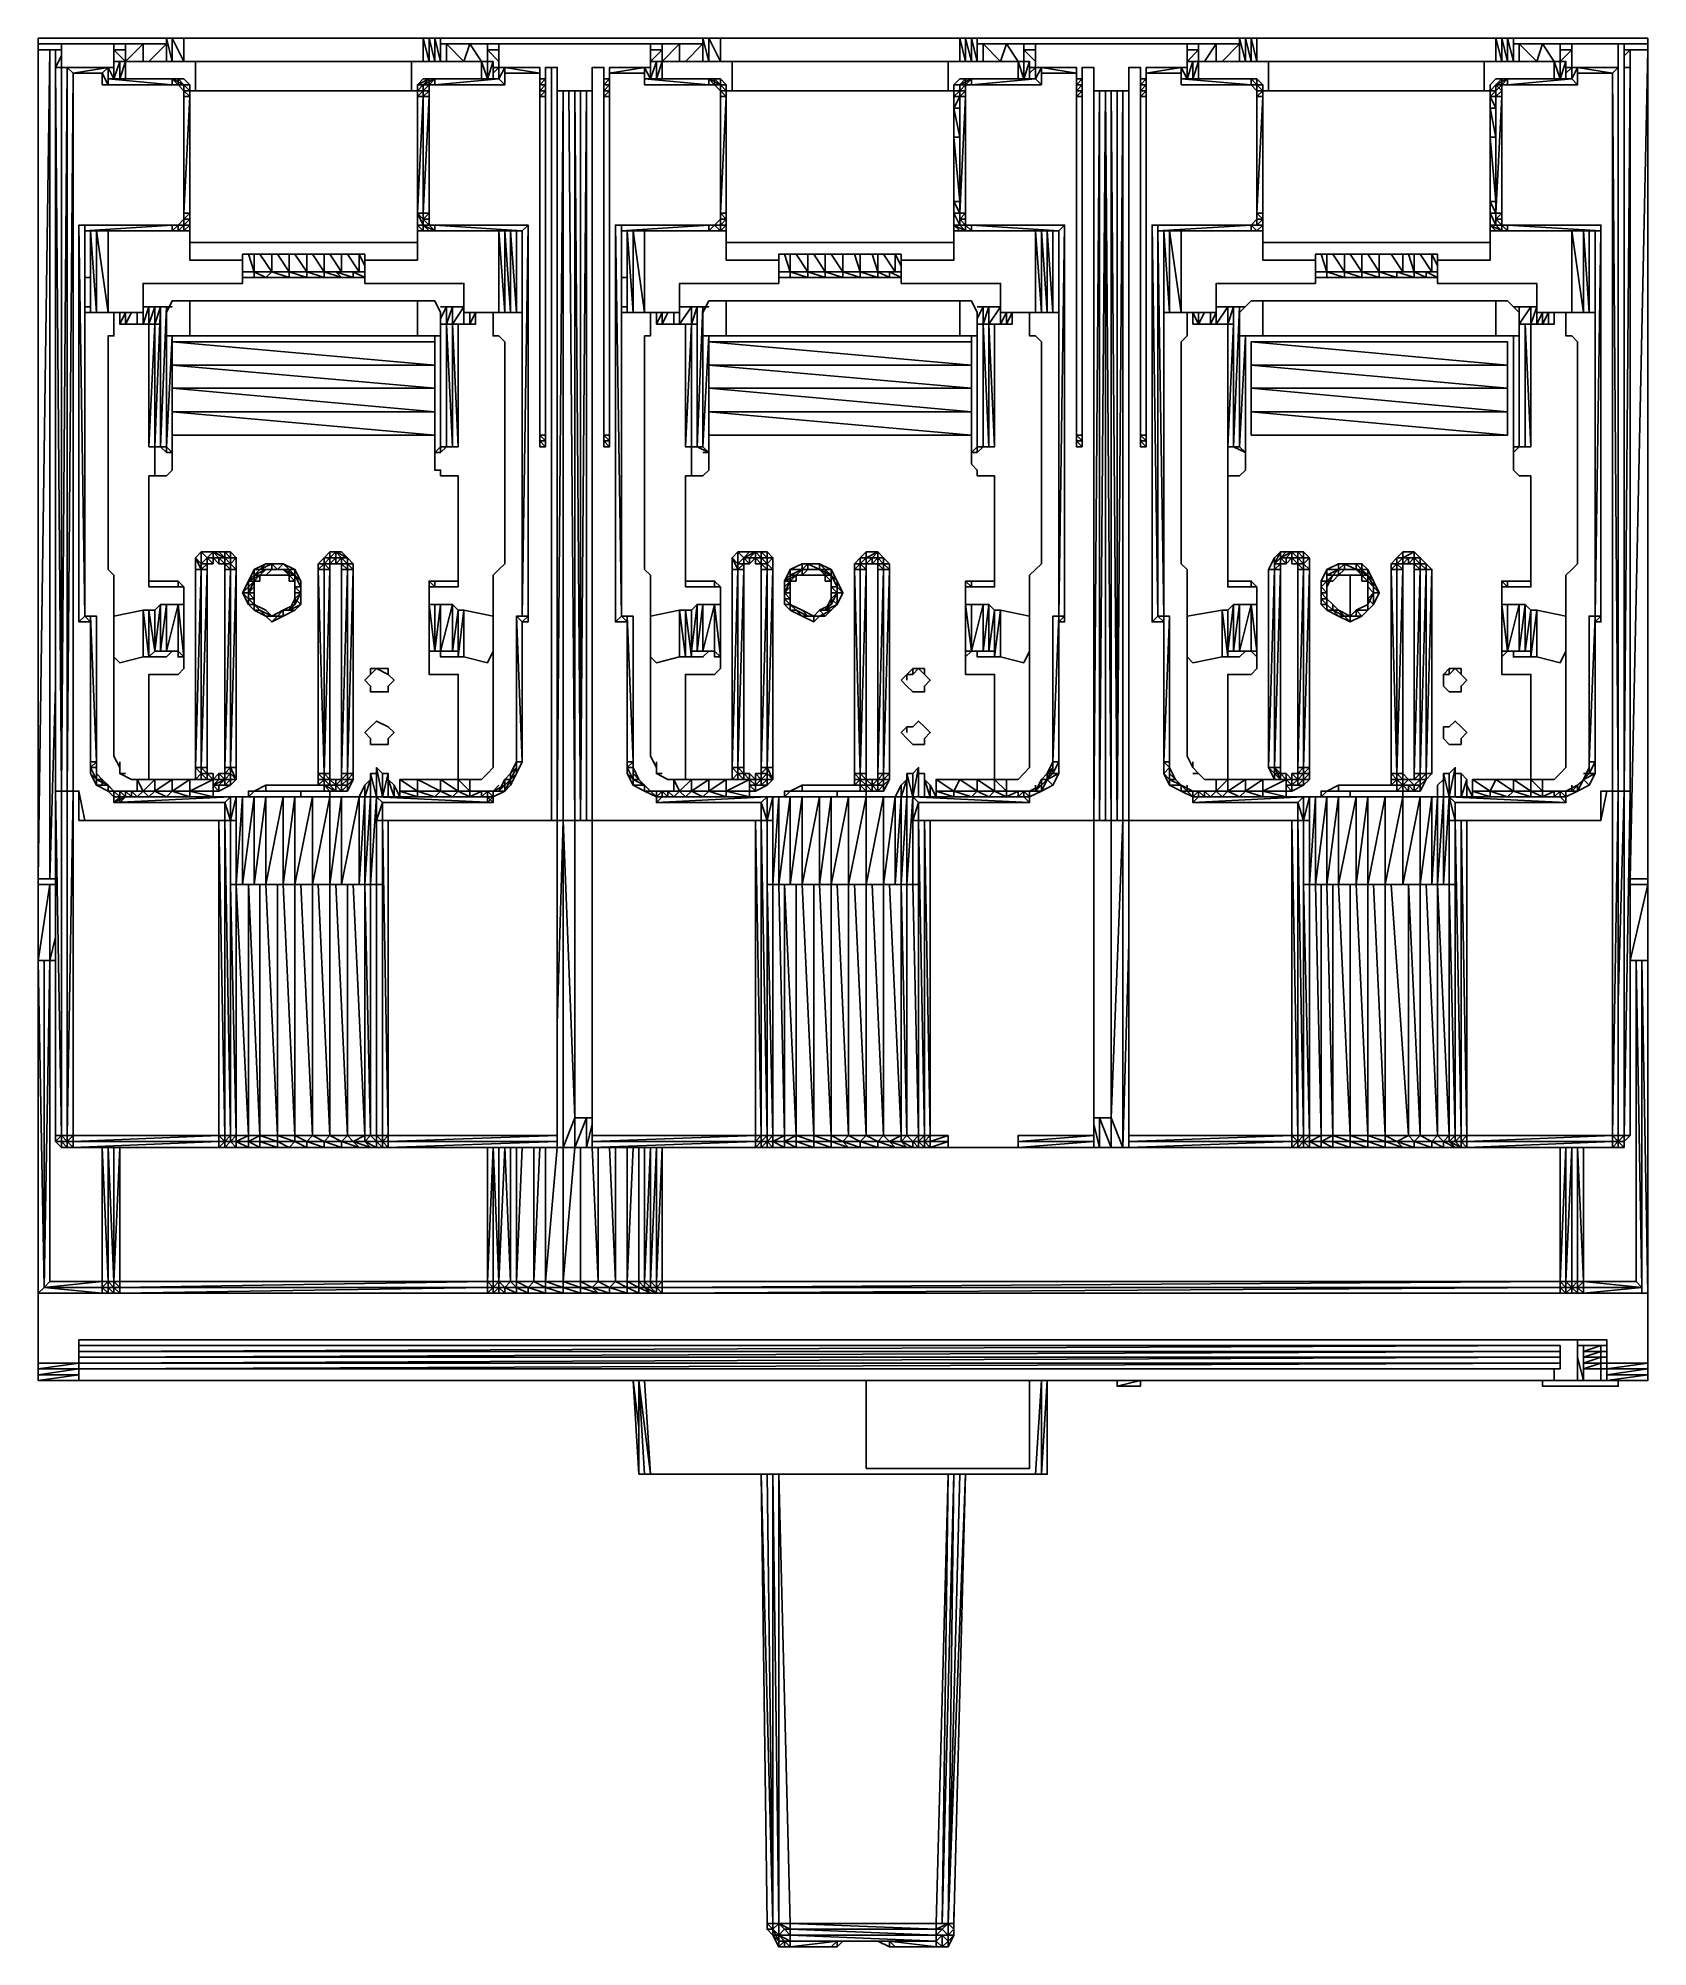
# Model space of a CAD drawing. Extents: x -53 to 53, y -62 to 62.
import ezdxf

# ---------------------------------------------------------------- set-up
doc = ezdxf.new("R2010")
doc.units = 0

msp = doc.modelspace()

# ---------------------------------------------------------------- linework, layer by layer
at = {"extrusion": (0, -2e-16, -1), "elevation": 0, "flags": 128}
for points in [[(51.18, 61.71), (51.56, 61.71), (51.94, 61.71), (51.94, 7.44), (52.7, 7.44), (51.94, 61.71), (52.7, 61.71), (52.7, 7.44), (52.7, 61.71), (52.7, 62.09), (52.7, 62.47), (44.31, 62.47), (52.7, 62.47), (52.7, 62.09), (51.18, 62.09), (52.7, 62.09), (52.7, 61.71), (51.94, 61.71), (51.56, 61.71)], [(44.31, 62.47), (44.31, 60.94), (44.31, 62.47)], [(44.31, 62.47), (43.93, 62.47), (43.93, 60.94), (44.31, 62.47)], [(43.16, 62.47), (43.16, 60.94), (43.93, 62.47)], [(27.49, 62.47), (27.11, 62.47), (27.11, 60.94), (27.49, 62.47)], [(27.11, 62.47), (26.73, 62.47), (26.73, 60.94), (27.11, 62.47)], [(26.35, 62.47), (26.35, 60.94), (26.73, 62.47)], [(9.17, 62.47), (26.35, 62.47)], [(9.17, 62.47), (9.17, 60.94), (9.17, 62.47)], [(9.17, 62.47), (9.17, 60.94)], [(9.17, 62.47), (8.79, 62.47), (8.79, 60.94), (9.17, 62.47)], [(8.03, 62.47), (8.03, 60.94), (8.79, 62.47)], [(-7.64, 62.47), (-8.03, 62.47), (-8.03, 60.94), (-7.64, 62.47)], [(-8.03, 62.47), (-8.41, 62.47), (-8.41, 60.94), (-8.03, 62.47)], [(-8.79, 62.47), (-8.79, 60.94), (-8.41, 62.47)], [(-25.96, 62.47), (-8.79, 62.47)], [(-25.96, 62.47), (-26.35, 62.47), (-26.35, 60.94), (-25.96, 62.47)], [(-26.35, 62.47), (-26.73, 62.47), (-26.73, 60.94), (-26.35, 62.47)], [(-27.11, 62.47), (-27.11, 60.94), (-26.73, 62.47)], [(-42.76, 62.47), (-43.14, 62.47), (-43.14, 60.94), (-42.76, 62.47)], [(-43.14, 62.47), (-43.52, 62.47), (-43.52, 60.94), (-43.14, 62.47)], [(-43.9, 62.47), (-43.9, 60.94), (-43.52, 62.47)], [(-52.7, 62.47), (-43.9, 62.47)], [(-52.7, 62.09), (-52.7, 62.47)], [(51.56, 60.56), (51.56, 61.71), (51.56, 60.56)], [(47.74, 62.09), (51.18, 62.09)], [(51.18, 60.56), (51.18, 62.09)], [(47.74, 60.94), (47.74, 62.09)], [(46.98, 60.94), (47.74, 61.71), (46.98, 61.71)], [(46.98, 60.94), (45.83, 62.09), (46.98, 62.09)], [(24.82, 60.94), (25.96, 62.09), (24.44, 62.09)], [(12.61, 60.94), (12.61, 62.09)], [(11.84, 60.94), (10.7, 62.09), (11.84, 62.09)], [(-10.32, 60.94), (-9.17, 62.09), (-10.7, 62.09)], [(-22.53, 62.09), (-22.53, 60.94), (-22.53, 62.09)], [(-45.43, 60.94), (-44.28, 62.09), (-45.81, 62.09)], [(51.56, 60.56), (51.18, 60.56), (51.18, 13.19), (51.56, 60.56)], [(51.56, 13.19), (51.56, 60.56)], [(48.12, 60.56), (50.8, 60.56), (51.18, 60.56)], [(47.74, 60.56), (51.18, 60.56)], [(51.18, 48.71), (51.18, 36.88), (51.18, 25.02), (51.18, 13.19), (51.18, 60.56)], [(51.18, 13.19), (51.18, 60.56), (51.18, 25.02)], [(51.18, 25.02), (51.18, 60.56), (51.18, 36.88)], [(51.18, 60.56), (51.18, 48.71), (51.18, 36.88)], [(51.18, 60.56), (51.18, 13.19)], [(51.18, 13.19), (51.18, 60.56)], [(48.12, 60.56), (50.8, 60.56)], [(48.12, 60.56), (50.8, 60.56)], [(48.12, 60.56), (50.41, 60.18), (50.8, 60.56), (50.8, 13.19), (50.41, 60.18), (48.51, 60.18)], [(48.12, 59.42), (48.12, 59.8), (48.12, 60.56)], [(48.12, 59.8), (48.12, 60.56)], [(48.12, 59.8), (48.12, 60.56)], [(48.12, 59.8), (47.74, 59.8), (48.12, 60.56)], [(47.74, 59.8), (47.74, 60.94)], [(47.36, 60.94), (47.36, 59.8), (47.74, 59.8)], [(46.98, 60.94), (46.98, 59.8), (47.74, 59.8), (47.36, 59.8), (46.98, 59.8), (43.93, 59.8), (46.98, 59.8), (47.36, 59.8)], [(47.74, 59.8), (47.74, 60.56)], [(23.67, 60.94), (23.29, 60.94), (23.29, 59.8), (23.67, 60.94)], [(22.91, 59.8), (22.91, 60.94)], [(22.53, 59.8), (22.53, 60.56)], [(22.53, 60.56), (22.53, 59.8)], [(22.53, 60.56), (19.86, 60.56), (22.53, 60.56), (19.86, 60.56)], [(19.86, 60.56), (22.15, 60.56), (19.86, 60.18), (19.86, 60.56)], [(12.99, 60.56), (15.28, 60.18), (15.28, 60.56)], [(15.28, 60.56), (12.61, 60.56)], [(12.99, 59.42), (12.99, 59.8), (12.99, 60.56)], [(12.99, 59.8), (12.61, 59.8), (12.99, 60.56)], [(12.61, 60.94), (12.61, 59.8)], [(12.22, 60.94), (12.22, 59.8), (12.61, 59.8)], [(12.61, 59.8), (12.61, 60.56)], [(12.61, 59.8), (12.61, 60.56)], [(12.61, 59.8), (12.61, 60.56)], [(11.84, 59.8), (12.22, 59.8), (11.84, 60.94)], [(-11.46, 60.94), (-11.84, 60.94), (-11.84, 59.8), (-11.46, 60.94)], [(-12.61, 60.56), (-12.61, 59.8)], [(-12.61, 60.56), (-12.61, 59.8)], [(-12.61, 60.56), (-12.61, 59.8)], [(-12.99, 60.56), (-12.99, 60.18), (-12.99, 59.42), (-12.99, 60.18), (-15.28, 60.18), (-15.28, 60.56), (-12.61, 60.56)], [(-15.28, 60.56), (-12.61, 60.56)], [(-15.28, 60.56), (-12.99, 60.56), (-15.28, 60.18), (-15.28, 60.56)], [(-22.15, 60.56), (-19.86, 60.18), (-19.86, 60.56)], [(-19.86, 60.56), (-22.53, 60.56)], [(-22.15, 59.42), (-22.15, 59.8), (-22.15, 60.56)], [(-22.15, 59.8), (-22.53, 59.8), (-22.15, 60.56)], [(-22.91, 60.94), (-22.91, 59.8), (-22.53, 59.8)], [(-22.53, 59.8), (-22.53, 60.56)], [(-22.53, 59.8), (-22.53, 60.56)], [(-22.53, 59.8), (-22.53, 60.56)], [(-23.29, 59.8), (-22.91, 59.8), (-23.29, 60.94)], [(-46.57, 60.94), (-46.96, 60.94), (-46.96, 59.8), (-46.57, 60.94)], [(-47.34, 59.8), (-47.34, 60.94)], [(-47.72, 60.56), (-47.72, 59.8)], [(-47.72, 60.56), (-47.72, 59.8)], [(-47.72, 59.8), (-47.72, 60.56)], [(-50.77, 60.56), (-47.72, 60.56)], [(-47.72, 60.56), (-50.77, 60.56), (-47.72, 60.56), (-50.77, 60.56)], [(-50.77, 60.56), (-48.1, 60.56), (-50.39, 60.18), (-50.77, 60.56)], [(-50.39, 13.19), (-50.77, 13.19), (-50.39, 60.18)], [(-50.77, 13.19), (-50.77, 60.56)], [(-50.77, 13.19), (-50.77, 60.56)], [(-50.77, 13.19), (-50.77, 60.56)], [(-51.15, 60.56), (-51.15, 13.19), (-51.15, 60.56)], [(-51.15, 60.56), (-51.15, 36.88), (-51.15, 25.02)], [(-51.54, 13.19), (-51.54, 60.56)], [(48.12, 59.8), (43.93, 59.42), (43.93, 59.8)], [(48.12, 59.8), (43.93, 59.8)], [(43.54, 59.8), (43.93, 59.8)], [(43.54, 59.8), (43.54, 59.42), (43.93, 59.8), (43.54, 59.8), (43.16, 59.42), (43.93, 59.8)], [(43.16, 59.8), (43.93, 59.8), (43.16, 59.8)], [(43.16, 59.42), (43.54, 59.8)], [(43.16, 59.42), (43.16, 59.03), (43.16, 59.42)], [(42.78, 59.03), (43.16, 59.42)], [(43.16, 59.42), (42.78, 59.42)], [(43.16, 58.65), (43.16, 59.03)], [(43.16, 59.03), (42.78, 58.65), (42.78, 59.03)], [(27.87, 59.03), (42.78, 59.03)], [(27.87, 59.03), (42.78, 59.03)], [(27.87, 59.03), (42.78, 59.03), (28.25, 59.03)], [(28.25, 59.03), (42.78, 59.03), (42.4, 59.03)], [(42.4, 59.03), (28.25, 59.03)], [(28.25, 59.03), (42.4, 59.03)], [(27.49, 59.42), (27.11, 59.8), (26.73, 59.8), (27.11, 59.8), (27.49, 59.8), (27.11, 59.8), (27.87, 59.42), (27.87, 59.03), (27.49, 59.03)], [(27.87, 58.65), (27.49, 59.03), (27.49, 58.65), (27.87, 58.65)], [(27.49, 59.03), (27.87, 58.65)], [(27.87, 59.03), (27.87, 58.65)], [(27.49, 58.65), (27.49, 59.03), (27.49, 59.42), (27.49, 58.65)], [(27.49, 59.42), (27.49, 59.03), (27.11, 59.42)], [(27.49, 59.03), (27.49, 59.42), (27.11, 59.42)], [(27.11, 59.42), (26.73, 59.42)], [(22.53, 59.8), (26.73, 59.8), (22.53, 59.8), (26.73, 59.8)], [(22.53, 59.8), (26.73, 59.42), (22.15, 59.42), (22.53, 59.8)], [(22.15, 59.42), (26.73, 59.42)], [(19.86, 59.8), (19.48, 59.8), (19.86, 59.42)], [(19.86, 59.42), (19.86, 59.03), (19.48, 59.42)], [(19.86, 59.03), (19.86, 58.65), (19.48, 59.03)], [(18.71, 59.03), (16.42, 59.03)], [(18.71, 11.26), (18.33, 59.03), (18.33, 11.26)], [(17.57, 11.26), (17.19, 11.26), (17.57, 59.03)], [(16.8, 11.26), (16.8, 59.03)], [(15.66, 59.8), (15.28, 59.8), (15.66, 59.42)], [(15.66, 59.42), (15.66, 59.03), (15.28, 59.42)], [(15.66, 59.03), (15.66, 58.65), (15.28, 59.03)], [(12.99, 59.8), (8.79, 59.42), (8.79, 59.8)], [(8.79, 59.8), (12.61, 59.8), (8.79, 59.8)], [(8.41, 59.8), (8.79, 59.8)], [(8.03, 59.8), (8.79, 59.8), (8.03, 59.8)], [(8.41, 59.8), (8.03, 59.8), (8.03, 59.42)], [(8.03, 59.42), (8.03, 59.03), (8.03, 59.42)], [(7.64, 59.42), (8.03, 59.42)], [(8.03, 59.03), (7.64, 58.65), (7.64, 59.03)], [(-7.26, 59.03), (7.64, 59.03)], [(-7.26, 49.09), (7.64, 49.09), (7.64, 59.03), (-7.26, 59.03)], [(-7.26, 59.03), (7.26, 59.03), (-6.88, 59.03)], [(-6.88, 59.03), (7.26, 59.03)], [(7.26, 59.03), (-6.88, 59.03)], [(-6.88, 59.03), (7.26, 59.03)], [(-8.03, 59.8), (-7.64, 59.8), (-7.26, 59.42), (-7.26, 59.03), (-7.26, 59.42), (-7.64, 59.8)], [(-8.03, 59.8), (-8.41, 59.8), (-8.03, 59.8), (-8.03, 59.42), (-7.64, 59.42), (-7.64, 59.03), (-7.64, 59.42), (-8.03, 59.42), (-8.03, 59.8), (-8.41, 59.8)], [(-7.64, 58.65), (-7.64, 59.03), (-7.64, 59.42), (-7.64, 58.65)], [(-7.64, 59.42), (-7.64, 59.03), (-8.03, 59.42)], [(-7.64, 59.03), (-7.64, 58.65)], [(-7.64, 59.03), (-7.64, 58.65)], [(-8.41, 59.42), (-8.03, 59.42)], [(-12.61, 59.8), (-8.41, 59.8), (-12.61, 59.8), (-8.41, 59.8)], [(-12.61, 59.8), (-8.41, 59.42), (-12.99, 59.42), (-12.61, 59.8)], [(-15.28, 59.8), (-15.66, 59.8), (-15.28, 59.42)], [(-15.28, 59.42), (-15.28, 59.03), (-15.66, 59.42)], [(-15.28, 59.03), (-15.28, 58.65), (-15.66, 59.03)], [(-16.42, 11.26), (-16.8, 59.03), (-16.8, 11.26)], [(-16.8, 11.26), (-17.19, 11.26), (-17.19, 59.03)], [(-17.57, 11.26), (-17.95, 11.26), (-17.57, 59.03)], [(-18.33, 11.26), (-18.33, 59.03)], [(-19.48, 59.8), (-19.86, 59.8), (-19.48, 59.42)], [(-19.48, 59.42), (-19.48, 59.03), (-19.86, 59.42)], [(-19.48, 59.03), (-19.48, 58.65), (-19.86, 59.03)], [(-22.15, 59.8), (-26.73, 59.42), (-26.73, 59.8)], [(-26.73, 59.42), (-22.15, 59.42)], [(-26.73, 59.8), (-22.53, 59.8), (-26.73, 59.8)], [(-27.11, 59.8), (-26.73, 59.8)], [(-27.11, 59.8), (-27.11, 59.42), (-26.73, 59.8)], [(-26.73, 59.8), (-26.73, 59.42), (-27.11, 59.42), (-26.73, 59.8)], [(-27.11, 59.8), (-26.73, 59.8)], [(-27.11, 59.8), (-26.73, 59.8), (-27.11, 59.8)], [(-27.49, 59.03), (-27.49, 58.65), (-27.49, 59.03)], [(-42.38, 59.03), (-27.49, 59.03)], [(-27.49, 59.03), (-42.38, 59.03), (-42.38, 49.09), (-27.49, 49.09)], [(-42.38, 59.03), (-27.87, 59.03), (-41.99, 59.03)], [(-41.99, 59.03), (-27.87, 59.03)], [(-27.87, 59.03), (-41.99, 59.03)], [(-41.99, 59.03), (-27.87, 59.03)], [(-42.76, 59.03), (-42.38, 58.65), (-42.76, 58.65)], [(-43.52, 59.8), (-42.76, 59.42), (-43.14, 59.42), (-43.14, 59.8)], [(-42.76, 58.65), (-43.14, 59.03), (-42.76, 59.42), (-42.76, 58.65)], [(-42.76, 59.42), (-42.76, 59.03), (-43.14, 59.42)], [(-42.76, 59.03), (-42.76, 59.42)], [(-42.76, 59.03), (-42.76, 58.65)], [(-47.72, 59.8), (-43.52, 59.8), (-47.72, 59.8), (-43.52, 59.8)], [(-47.72, 59.8), (-43.52, 59.42), (-48.1, 59.42), (-47.72, 59.8)], [(-48.1, 59.42), (-43.52, 59.42)], [(43.16, 51.02), (43.16, 58.65)], [(27.49, 51.02), (27.49, 50.62), (27.49, 50.23), (27.87, 51.02), (27.49, 50.62), (27.49, 51.02), (27.87, 51.02), (27.49, 58.65)], [(27.87, 57.89), (27.87, 58.65)], [(27.87, 57.89), (27.87, 55.98), (27.87, 57.89)], [(27.49, 58.65), (27.49, 51.02), (27.11, 58.65)], [(-7.64, 58.65), (-7.26, 58.65), (-7.26, 57.89), (-7.64, 57.89), (-7.26, 57.89)], [(-7.64, 51.02), (-7.64, 58.65), (-7.64, 51.02)], [(-7.64, 58.65), (-7.64, 51.02)], [(-7.64, 58.65), (-7.64, 51.02), (-8.03, 58.65)], [(-27.11, 51.02), (-27.49, 58.65), (-27.11, 58.65)], [(-27.49, 51.02), (-27.49, 58.65)], [(-42.38, 58.65), (-42.76, 57.89), (-42.38, 57.89)], [(-42.76, 51.02), (-42.76, 58.65), (-42.76, 51.02)], [(-42.76, 58.65), (-42.76, 51.02)], [(-42.76, 51.02), (-43.14, 58.65), (-42.76, 58.65)], [(-7.64, 55.98), (-7.26, 55.98)], [(-42.38, 51.78), (-42.38, 55.98), (-42.76, 51.78)], [(-42.76, 55.98), (-42.38, 55.98)], [(-7.64, 51.78), (-7.26, 51.78)], [(43.93, 50.23), (49.65, 49.85), (49.65, 50.23)], [(43.54, 50.23), (43.93, 50.23), (43.54, 50.23)], [(43.54, 49.85), (43.16, 49.85), (43.93, 49.85), (43.54, 50.23), (43.54, 49.85), (43.93, 49.85)], [(43.16, 50.23), (43.54, 50.23), (43.16, 50.23)], [(43.16, 51.02), (43.16, 50.62), (43.16, 51.02)], [(42.78, 50.23), (43.16, 49.85), (42.78, 50.23)], [(42.78, 50.23), (42.78, 49.85), (43.16, 49.85), (42.78, 49.85)], [(42.78, 50.62), (42.78, 51.02)], [(27.87, 49.85), (27.49, 49.85), (27.87, 50.23), (27.49, 49.85), (27.11, 49.85)], [(27.87, 49.85), (27.87, 50.23)], [(27.49, 50.23), (27.11, 49.85)], [(20.62, 50.23), (26.73, 50.23), (21, 49.85), (20.62, 50.23)], [(26.73, 49.85), (26.73, 50.23)], [(20.62, 50.23), (20.62, 24.26), (20.62, 50.23)], [(14.51, 24.64), (13.75, 24.64), (14.51, 24.64), (14.9, 50.23), (14.51, 50.23)], [(8.79, 50.23), (14.51, 50.23), (8.79, 50.23)], [(14.51, 49.85), (8.79, 50.23), (8.79, 49.85), (14.51, 49.85), (13.75, 49.85), (14.51, 49.85), (14.51, 46.8)], [(8.79, 49.85), (8.41, 50.23), (8.03, 49.85), (8.79, 49.85), (8.03, 49.85), (8.79, 49.85)], [(8.03, 50.23), (8.41, 50.23), (8.03, 50.23)], [(7.64, 50.62), (7.64, 51.02), (8.03, 51.02)], [(8.03, 50.23), (8.03, 50.62), (7.64, 50.62)], [(8.03, 50.23), (8.03, 49.85), (8.03, 50.23)], [(7.64, 50.23), (8.03, 49.85), (7.64, 50.23)], [(7.64, 50.23), (7.64, 49.85), (8.03, 49.85), (7.64, 49.85)], [(7.64, 50.23), (7.64, 50.62), (7.64, 51.02)], [(7.64, 50.62), (7.64, 51.02), (7.64, 50.23)], [(-7.26, 49.85), (-7.64, 49.85), (-7.26, 50.23), (-8.03, 49.85), (-7.64, 49.85), (-8.03, 49.85)], [(-7.64, 51.02), (-7.64, 50.23)], [(-7.64, 50.23), (-7.64, 51.02), (-7.64, 50.62)], [(-7.64, 50.62), (-7.64, 51.02)], [(-8.03, 50.23), (-7.64, 50.62), (-8.03, 50.23), (-7.64, 50.23), (-8.03, 49.85)], [(-8.03, 49.85), (-8.41, 49.85), (-8.41, 50.23), (-8.03, 50.23), (-8.03, 50.62), (-8.03, 50.23), (-8.41, 49.85)], [(-8.41, 49.85), (-8.41, 50.23)], [(-14.51, 50.23), (-8.41, 50.23), (-14.13, 49.85), (-14.51, 50.23)], [(-14.51, 24.64), (-14.51, 50.23), (-14.13, 24.64)], [(-14.51, 50.23), (-14.51, 24.26), (-14.51, 50.23)], [(-26.73, 50.23), (-20.62, 49.85), (-20.62, 50.23)], [(-26.73, 49.85), (-26.73, 50.23), (-27.11, 49.85), (-26.73, 49.85), (-27.11, 49.85), (-26.73, 49.85)], [(-27.11, 50.23), (-26.73, 50.23), (-27.11, 50.23)], [(-27.49, 50.23), (-27.11, 49.85), (-27.49, 50.23)], [(-27.11, 49.85), (-27.49, 50.23)], [(-27.49, 50.23), (-27.49, 49.85), (-27.11, 49.85), (-27.49, 49.85)], [(-27.49, 51.02), (-27.49, 50.62)], [(-27.49, 50.62), (-27.49, 50.23), (-27.49, 50.62)], [(-42.38, 49.85), (-42.76, 49.85), (-42.38, 50.23), (-43.14, 49.85), (-42.76, 49.85), (-43.14, 49.85)], [(-42.76, 50.62), (-42.76, 50.23), (-42.76, 51.02)], [(-42.76, 50.62), (-42.76, 51.02)], [(-42.76, 51.02), (-42.76, 50.23)], [(-42.76, 50.23), (-43.14, 49.85)], [(-43.14, 50.23), (-43.52, 50.23), (-43.52, 49.85), (-43.14, 49.85), (-43.52, 49.85), (-43.14, 50.23), (-43.14, 50.62)], [(-49.63, 50.23), (-43.52, 50.23), (-49.63, 49.85), (-49.63, 50.23)], [(-43.52, 49.85), (-43.52, 50.23)], [(-49.63, 24.64), (-49.63, 50.23), (-49.63, 24.64)], [(-49.63, 50.23), (-49.63, 24.26), (-49.63, 50.23)], [(43.93, 49.85), (49.65, 49.85)], [(49.65, 49.85), (48.89, 49.85)], [(49.65, 24.64), (49.65, 49.85)], [(49.65, 24.64), (49.65, 49.85)], [(49.65, 24.64), (49.27, 24.64), (49.27, 24.26), (49.65, 24.64), (49.65, 49.85)], [(49.65, 49.85), (49.65, 46.8)], [(49.27, 49.85), (49.27, 44.51), (49.27, 49.85)], [(43.16, 49.85), (43.93, 49.85), (43.16, 49.85), (43.54, 49.85)], [(27.11, 49.85), (26.73, 49.85)], [(26.73, 49.85), (21, 49.85)], [(22.15, 44.51), (22.15, 49.85), (22.53, 49.85)], [(21.77, 49.85), (21, 49.85)], [(21, 49.85), (21, 24.64), (21, 49.85)], [(21, 49.85), (21, 24.64), (21, 49.85)], [(21, 24.64), (21, 49.85), (21, 24.64)], [(14.51, 24.64), (14.51, 49.85)], [(8.79, 49.85), (14.51, 49.85)], [(14.13, 49.85), (14.13, 44.51), (14.13, 49.85)], [(-8.41, 49.85), (-8.03, 49.85)], [(-8.41, 49.85), (-14.13, 49.85)], [(-12.99, 44.51), (-12.99, 49.85), (-12.61, 49.85)], [(-13.37, 44.51), (-13.37, 49.85), (-12.99, 49.85)], [(-14.13, 49.85), (-14.13, 24.64), (-14.13, 49.85)], [(-14.13, 49.85), (-14.13, 24.64), (-14.13, 49.85)], [(-14.13, 24.64), (-14.13, 49.85), (-14.13, 24.64)], [(-26.73, 49.85), (-20.62, 49.85)], [(-20.62, 24.64), (-20.62, 49.85)], [(-20.62, 49.85), (-20.62, 24.64), (-21, 24.64), (-20.62, 49.85)], [(-21, 49.85), (-21.38, 49.85)], [(-21, 24.64), (-21, 49.85)], [(-21, 49.85), (-21, 46.8)], [(-21, 49.85), (-21, 44.51), (-21, 49.85)], [(-26.73, 49.85), (-27.11, 49.85), (-26.73, 49.85)], [(-43.14, 49.85), (-43.52, 49.85)], [(-49.63, 49.85), (-43.52, 49.85), (-49.25, 49.85), (-49.63, 49.85)], [(-43.52, 49.85), (-49.25, 49.85)], [(-48.48, 49.85), (-49.25, 49.85)], [(-48.86, 44.51), (-48.86, 49.85)], [(-49.25, 49.85), (-49.25, 24.64), (-49.25, 49.85)], [(-49.25, 49.85), (-49.25, 24.64), (-49.25, 49.85)], [(49.65, 46.8), (49.27, 46.8), (49.65, 46.8)], [(38.94, 46.8), (39.32, 46.8), (38.56, 46.8)], [(36.65, 46.8), (37.8, 46.8), (36.27, 46.8)], [(37.41, 47.18), (36.27, 47.18), (36.27, 46.8)], [(36.27, 47.18), (35.12, 47.18), (35.12, 46.8)], [(35.51, 46.8), (36.27, 46.8), (35.12, 46.8)], [(35.12, 47.18), (33.98, 47.18), (33.98, 46.8)], [(35.12, 46.8), (33.98, 46.8), (34.36, 46.8)], [(33.98, 47.18), (33.22, 47.18), (32.83, 46.8)], [(33.98, 46.8), (32.83, 46.8), (33.22, 46.8)], [(33.22, 47.18), (32.07, 46.8), (32.07, 47.18), (32.83, 47.18), (31.69, 47.18), (32.07, 47.18)], [(32.83, 46.8), (32.07, 46.8), (32.45, 46.8)], [(14.51, 46.8), (14.13, 46.8), (14.51, 46.8)], [(3.83, 46.8), (4.21, 46.8), (3.45, 46.8)], [(3.45, 47.18), (2.3, 47.18), (2.3, 46.8)], [(2.68, 46.8), (3.45, 46.8), (2.3, 46.8)], [(2.3, 47.18), (1.16, 47.18), (1.16, 46.8)], [(1.54, 46.8), (2.3, 46.8), (1.16, 46.8)], [(1.16, 47.18), (0.01, 47.18), (0.01, 46.8)], [(0.39, 46.8), (1.16, 46.8), (0.01, 46.8)], [(0.01, 47.18), (-1.13, 47.18), (-1.13, 46.8)], [(0.01, 46.8), (-1.13, 46.8), (-0.75, 46.8)], [(-1.13, 47.18), (-2.28, 47.18), (-2.28, 46.8)], [(-1.13, 46.8), (-2.28, 46.8), (-1.9, 46.8)], [(-2.28, 47.18), (-3.04, 47.18), (-3.04, 46.8)], [(-3.04, 46.8), (-2.28, 46.8)], [(-31.31, 46.8), (-30.93, 46.8), (-31.69, 46.8)], [(-31.69, 47.18), (-32.83, 47.18), (-32.83, 46.8)], [(-32.45, 46.8), (-31.69, 46.8), (-32.83, 46.8)], [(-32.83, 47.18), (-33.98, 47.18), (-33.98, 46.8)], [(-33.6, 46.8), (-32.83, 46.8), (-33.98, 46.8)], [(-33.98, 47.18), (-35.12, 47.18), (-35.12, 46.8)], [(-34.74, 46.8), (-33.98, 46.8), (-35.12, 46.8)], [(-35.12, 47.18), (-36.27, 47.18), (-36.27, 46.8)], [(-35.12, 46.8), (-36.27, 46.8), (-35.89, 46.8)], [(-36.27, 47.18), (-37.41, 47.18), (-36.65, 47.18), (-37.41, 47.18), (-37.41, 46.8)], [(-36.27, 46.8), (-37.41, 46.8), (-37.03, 46.8)], [(-37.41, 47.18), (-38.18, 47.18), (-38.18, 46.8)], [(-38.18, 46.8), (-37.41, 46.8)], [(42.78, 42.98), (44.31, 42.98), (44.31, 44.51), (43.93, 45.27), (42.78, 45.27)], [(42.78, 42.98), (27.87, 42.98), (27.87, 45.27), (26.73, 45.27), (26.35, 44.51), (26.35, 42.98), (27.87, 42.98)], [(7.64, 42.98), (9.17, 42.98), (9.17, 44.51), (8.79, 45.27), (7.64, 45.27)], [(7.64, 42.98), (-7.64, 42.98), (-7.64, 45.27), (-8.41, 45.27), (-8.79, 44.51), (-8.79, 42.98), (-7.64, 42.98)], [(-27.49, 42.98), (-25.96, 42.98), (-25.96, 44.51), (-26.73, 45.27), (-27.49, 45.27)], [(-27.49, 42.98), (-42.76, 42.98), (-42.76, 45.27), (-43.52, 45.27), (-44.28, 44.51), (-44.28, 42.98), (-42.76, 42.98)], [(49.65, 44.89), (49.65, 44.51)], [(49.65, 44.89), (49.27, 44.89)], [(48.12, 28.46), (48.12, 42.22), (48.12, 42.6), (48.12, 42.98), (47.74, 42.98), (47.74, 44.51), (47.74, 42.98), (48.12, 42.98), (48.12, 42.6), (48.12, 42.22)], [(47.36, 43.75), (47.36, 44.51), (47.36, 43.75)], [(47.36, 44.51), (47.36, 43.75), (46.98, 44.51), (46.98, 43.75), (47.36, 43.75)], [(45.83, 43.75), (45.45, 43.75), (45.45, 44.89)], [(45.83, 44.89), (43.93, 44.89)], [(45.45, 43.75), (45.07, 43.75), (45.07, 44.89)], [(45.45, 35.73), (45.07, 43.75), (45.07, 35.73)], [(45.45, 43.75), (45.45, 35.73)], [(45.07, 43.75), (44.69, 43.75), (44.69, 44.89)], [(45.07, 35.73), (45.07, 43.75), (45.07, 35.73)], [(45.07, 35.73), (45.07, 43.75), (45.07, 35.73)], [(44.31, 44.89), (44.31, 44.51)], [(26.35, 44.89), (24.82, 44.89)], [(26.35, 43.75), (25.96, 43.75)], [(25.96, 43.75), (25.58, 43.75), (25.58, 44.89)], [(25.58, 43.75), (24.82, 43.75), (24.82, 44.89)], [(25.2, 35.73), (25.2, 43.75)], [(25.2, 35.73), (25.2, 43.75), (25.2, 35.73)], [(24.44, 43.75), (24.06, 43.75), (24.06, 44.51)], [(24.06, 43.75), (24.06, 44.51)], [(22.91, 44.51), (22.91, 42.98)], [(14.51, 44.89), (14.51, 44.51)], [(14.51, 44.89), (14.13, 44.89)], [(12.61, 42.98), (12.61, 44.51), (12.61, 42.98)], [(12.22, 43.75), (12.22, 44.51), (12.22, 43.75)], [(12.22, 44.51), (12.22, 43.75), (11.84, 44.51), (11.84, 43.75), (12.22, 43.75)], [(10.7, 43.75), (9.93, 43.75), (9.93, 44.89)], [(10.7, 44.89), (8.79, 44.89)], [(10.32, 35.73), (9.93, 43.75), (9.93, 35.73)], [(10.32, 43.75), (10.32, 35.73)], [(9.93, 43.75), (9.93, 44.89)], [(9.93, 43.75), (9.55, 43.75), (9.55, 44.89)], [(9.93, 35.73), (9.93, 43.75), (9.93, 35.73)], [(9.55, 35.73), (9.55, 44.89), (9.55, 35.73)], [(9.17, 44.89), (9.17, 44.51)], [(-8.79, 44.89), (-10.32, 44.89)], [(-8.79, 43.75), (-9.17, 43.75)], [(-9.17, 43.75), (-9.55, 43.75), (-9.55, 44.89)], [(-9.55, 43.75), (-10.32, 43.75), (-10.32, 44.89)], [(-9.93, 35.73), (-9.93, 43.75)], [(-9.93, 35.73), (-9.93, 43.75), (-9.93, 35.73)], [(-10.32, 43.75), (-10.7, 43.75), (-10.7, 44.51)], [(-10.7, 43.75), (-11.08, 43.75), (-11.08, 44.51)], [(-11.08, 43.75), (-11.08, 44.51)], [(-12.22, 44.51), (-12.22, 42.98)], [(-13.37, 44.51), (-13.75, 44.51)], [(-14.13, 44.51), (-13.75, 44.51)], [(-21, 44.89), (-21, 44.51)], [(-21, 44.51), (-21, 24.64)], [(-22.53, 44.51), (-22.53, 42.98)], [(-22.91, 43.75), (-22.91, 44.51), (-23.29, 43.75)], [(-23.29, 43.75), (-23.29, 44.51)], [(-24.06, 43.75), (-24.44, 44.51), (-24.44, 44.89), (-24.44, 43.75)], [(-24.44, 43.75), (-25.2, 43.75), (-25.2, 44.89)], [(-24.44, 44.89), (-26.35, 44.89)], [(-25.2, 43.75), (-25.58, 43.75), (-25.58, 44.89)], [(-25.2, 43.75), (-25.2, 35.73), (-25.2, 43.75)], [(-25.2, 35.73), (-25.2, 43.75), (-25.2, 35.73)], [(-25.2, 43.75), (-25.2, 35.73)], [(-25.58, 43.75), (-25.58, 44.89)], [(-25.58, 35.73), (-25.58, 44.89), (-25.58, 35.73)], [(-25.96, 44.89), (-25.96, 44.51)], [(-43.9, 44.89), (-45.43, 44.89)], [(-44.28, 43.75), (-45.05, 43.75), (-45.05, 44.89)], [(-45.05, 43.75), (-45.43, 43.75), (-45.43, 44.89)], [(-45.05, 35.73), (-45.05, 43.75)], [(-45.05, 35.73), (-45.05, 43.75), (-45.05, 35.73)], [(-45.43, 43.75), (-45.81, 43.75), (-45.81, 44.51)], [(-45.81, 43.75), (-46.19, 43.75), (-46.19, 44.51)], [(-46.19, 43.75), (-46.57, 43.75), (-46.57, 44.51), (-46.57, 43.75)], [(-47.34, 44.51), (-47.34, 42.98)], [(-47.72, 44.51), (-48.48, 44.51)], [(-48.48, 44.51), (-48.86, 44.51)], [(-49.25, 44.51), (-48.86, 44.51)], [(48.12, 42.6), (48.12, 27.69)], [(26.73, 41.07), (26.73, 39.55), (26.73, 38.02), (26.73, 36.49), (26.73, 42.6)], [(22.15, 42.6), (22.15, 42.22)], [(12.99, 42.6), (12.99, 27.69)], [(-8.41, 41.07), (-8.41, 39.55), (-8.41, 38.02), (-8.41, 36.49), (-8.41, 42.6)], [(-8.79, 35.73), (-8.79, 42.98)], [(-43.52, 41.07), (-43.52, 39.55), (-43.52, 38.02), (-43.52, 36.49), (-43.52, 42.6)], [(-43.9, 35.73), (-43.9, 42.98)], [(12.99, 42.22), (12.99, 28.46), (12.99, 42.22)], [(43.93, 39.55), (43.93, 38.02), (26.73, 38.02), (26.73, 36.49), (43.93, 38.02), (43.93, 36.49), (43.93, 38.02)], [(8.79, 39.55), (8.79, 38.02), (-8.41, 38.02), (-8.41, 36.49), (8.79, 38.02), (8.79, 36.49), (8.79, 38.02)], [(-26.73, 39.55), (-26.73, 38.02), (-43.52, 38.02), (-43.52, 36.49), (-26.73, 38.02), (-26.73, 36.49), (-26.73, 38.02)], [(19.48, 35.73), (19.86, 36.11), (19.86, 36.49), (19.48, 36.11), (19.86, 36.11), (19.86, 35.73)], [(15.28, 35.73), (15.66, 35.73), (15.66, 36.11), (15.28, 36.11), (15.66, 36.49), (15.66, 36.11)], [(-15.66, 35.73), (-15.28, 35.73), (-15.28, 36.11), (-15.66, 36.11), (-15.28, 36.49), (-15.28, 36.11)], [(-19.86, 35.73), (-19.48, 35.73), (-19.48, 36.11), (-19.86, 36.11), (-19.48, 36.49), (-19.48, 36.11)], [(45.07, 33.82), (45.07, 35.73), (45.07, 33.82)], [(44.31, 35.73), (44.31, 35.35), (44.69, 35.73), (45.07, 35.73)], [(43.93, 35.35), (44.31, 35.35), (43.93, 35.35)], [(26.73, 35.35), (26.35, 35.35)], [(26.35, 35.35), (26.35, 35.73), (25.96, 35.73), (25.58, 35.73), (25.96, 35.73)], [(9.93, 33.82), (9.93, 35.73), (9.93, 33.82)], [(8.79, 35.35), (9.55, 35.73), (9.17, 35.73)], [(-8.41, 35.35), (-8.79, 35.35)], [(-25.2, 33.82), (-25.2, 35.73), (-25.2, 33.82)], [(-26.35, 35.35), (-25.58, 35.73), (-25.96, 35.73)], [(41.64, 28.46), (42.02, 28.07), (42.02, 28.84), (41.64, 28.46), (42.02, 28.07)], [(41.64, 28.46), (41.25, 28.84), (41.64, 28.46), (41.25, 28.84)], [(40.87, 28.84), (41.25, 28.84), (40.87, 28.84), (41.25, 28.84)], [(41.25, 28.84), (40.87, 28.84), (40.49, 28.46)], [(40.49, 28.46), (40.87, 28.84)], [(40.49, 28.46), (40.11, 28.46), (40.11, 28.07), (40.49, 28.46), (40.11, 28.46), (40.49, 28.84), (40.11, 28.46), (40.11, 28.84), (40.49, 28.84), (40.87, 28.84), (40.49, 28.84)], [(33.6, 28.46), (33.22, 28.84), (33.22, 28.46), (33.6, 28.46)], [(33.22, 28.84), (32.83, 28.46), (32.45, 28.07), (32.45, 28.46), (32.45, 28.07), (32.45, 28.46)], [(6.5, 28.46), (6.88, 28.07), (6.88, 28.84), (6.5, 28.46), (6.88, 28.07)], [(6.5, 28.46), (6.12, 28.84), (6.5, 28.46), (6.12, 28.84), (5.74, 28.84)], [(6.12, 28.84), (5.74, 28.84), (6.12, 28.84), (5.74, 28.84)], [(5.35, 28.46), (5.74, 28.84)], [(5.35, 28.46), (5.74, 28.84)], [(5.35, 28.46), (4.97, 28.46), (4.97, 28.07), (5.35, 28.46), (4.97, 28.46), (5.35, 28.84), (4.97, 28.46), (4.97, 28.84), (5.35, 28.84), (5.74, 28.84), (5.35, 28.84)], [(-1.52, 28.46), (-2.28, 28.84), (-1.9, 28.46), (-1.52, 28.46)], [(-2.28, 28.46), (-2.66, 28.07), (-2.66, 28.46), (-2.66, 28.07), (-2.66, 28.46), (-2.28, 28.84), (-2.66, 28.46)], [(-28.64, 28.46), (-28.25, 28.07), (-28.64, 28.84), (-28.64, 28.46), (-28.25, 28.07)], [(-28.64, 28.46), (-29.02, 28.84), (-28.64, 28.46), (-29.02, 28.84), (-29.4, 28.84)], [(-29.02, 28.84), (-29.4, 28.84), (-29.02, 28.84), (-29.4, 28.84)], [(-29.78, 28.46), (-29.4, 28.84)], [(-29.78, 28.46), (-29.4, 28.84)], [(-29.78, 28.46), (-30.16, 28.46), (-30.16, 28.07), (-29.78, 28.46), (-30.16, 28.46), (-29.78, 28.84), (-30.16, 28.46), (-30.16, 28.84), (-29.78, 28.84), (-29.4, 28.84), (-29.78, 28.84)], [(-36.65, 28.46), (-37.41, 28.84), (-37.41, 28.46), (-36.65, 28.46)], [(42.4, 28.46), (42.02, 27.69), (42.02, 28.07), (42.4, 28.46)], [(42.02, 27.69), (42.02, 14.72), (42.4, 14.72)], [(42.02, 28.07), (41.64, 28.07), (41.64, 28.46), (42.02, 28.07)], [(42.02, 28.07), (42.02, 27.69), (42.02, 28.07)], [(42.02, 27.69), (42.02, 28.07)], [(41.64, 27.69), (42.02, 27.69), (41.64, 28.07)], [(42.02, 27.69), (42.02, 14.72)], [(41.64, 27.69), (41.64, 14.72), (42.02, 14.72)], [(42.02, 14.72), (42.02, 27.69)], [(42.02, 27.69), (42.02, 14.72)], [(41.64, 28.46), (41.25, 28.46)], [(41.64, 14.72), (41.64, 27.69)], [(41.25, 28.46), (40.87, 28.46)], [(40.49, 28.46), (40.87, 28.46), (40.49, 28.07), (40.87, 28.07), (40.49, 28.07), (40.87, 28.46)], [(40.49, 28.07), (40.11, 28.07), (40.49, 28.46)], [(40.49, 27.69), (40.49, 28.07)], [(40.49, 14.72), (40.11, 27.69), (40.49, 28.07), (40.49, 27.69)], [(40.11, 28.07), (40.11, 27.69), (40.11, 28.07), (40.11, 28.46), (40.11, 28.07)], [(40.11, 27.69), (40.11, 28.07), (40.11, 27.69)], [(40.11, 28.07), (40.11, 27.69)], [(38.56, 27.31), (38.18, 27.69), (37.8, 27.69), (38.18, 27.31), (37.8, 27.69)], [(37.41, 27.69), (37.03, 27.69)], [(37.03, 27.69), (37.41, 27.69), (36.65, 27.69)], [(36.65, 28.07), (36.27, 27.69), (36.65, 28.07)], [(36.27, 27.69), (35.89, 27.31), (35.89, 27.69)], [(33.98, 28.46), (34.36, 28.07), (33.98, 28.46)], [(34.36, 28.07), (33.98, 28.46), (33.98, 28.07), (34.36, 27.69), (33.98, 28.07)], [(34.36, 28.07), (34.36, 27.69)], [(34.36, 27.69), (33.98, 27.69), (34.36, 27.69)], [(34.36, 27.69), (34.36, 14.33), (34.36, 27.69), (34.36, 14.33), (34.36, 27.69)], [(33.98, 28.07), (33.6, 28.07), (33.6, 28.46), (33.98, 28.07)], [(33.6, 28.46), (33.98, 28.46), (33.6, 28.46)], [(33.98, 28.07), (33.98, 27.69)], [(33.98, 28.07), (33.6, 27.69), (33.98, 27.69)], [(33.98, 27.69), (33.98, 14.33)], [(33.98, 14.33), (33.98, 27.69)], [(33.6, 14.33), (33.98, 14.33), (33.6, 27.69)], [(33.22, 28.46), (32.83, 28.46)], [(33.22, 28.46), (32.83, 28.46), (33.22, 28.46)], [(32.45, 27.69), (32.45, 28.07), (32.83, 28.46), (32.45, 28.07)], [(32.45, 27.69), (32.83, 28.07)], [(32.83, 14.33), (32.45, 27.69), (32.83, 27.69)], [(32.45, 28.07), (32.45, 27.69), (32.45, 28.07)], [(32.07, 28.07), (32.07, 27.69), (32.45, 27.69), (32.07, 27.69), (32.45, 28.07), (32.45, 27.69), (32.45, 28.07)], [(7.26, 28.46), (6.88, 27.69), (6.88, 28.07), (7.26, 28.46)], [(6.88, 27.69), (6.88, 14.72), (7.26, 14.72)], [(6.88, 28.07), (6.5, 28.07), (6.5, 28.46), (6.88, 28.07)], [(6.88, 28.07), (6.88, 27.69), (6.88, 28.07)], [(6.88, 27.69), (6.88, 28.07)], [(6.5, 27.69), (6.88, 27.69), (6.5, 28.07)], [(6.88, 27.69), (6.88, 14.72)], [(6.5, 27.69), (6.5, 14.72), (6.88, 14.72)], [(6.88, 14.72), (6.88, 27.69)], [(6.88, 27.69), (6.88, 14.72)], [(6.5, 28.46), (6.12, 28.46)], [(6.5, 14.72), (6.5, 27.69)], [(6.12, 28.46), (5.74, 28.46)], [(5.35, 28.07), (4.97, 28.07), (5.35, 28.46)], [(5.35, 27.69), (5.35, 28.07)], [(5.35, 14.72), (4.97, 27.69), (5.35, 28.07), (5.35, 27.69)], [(4.97, 28.07), (4.97, 27.69), (4.97, 28.07), (4.97, 28.46), (4.97, 28.07)], [(4.97, 27.69), (4.97, 28.07), (4.97, 27.69)], [(4.97, 28.07), (4.97, 27.69)], [(3.45, 27.31), (2.68, 27.69)], [(2.68, 27.69), (3.06, 27.31), (2.68, 27.69)], [(2.3, 27.69), (2.68, 27.69), (2.3, 27.69)], [(1.54, 28.07), (1.16, 27.69), (1.54, 28.07)], [(1.16, 27.69), (0.77, 27.31), (0.77, 27.69)], [(-1.13, 28.46), (-0.75, 28.07), (-1.13, 28.46)], [(-1.13, 28.07), (-0.75, 28.07), (-1.13, 28.46)], [(-0.75, 28.07), (-0.75, 27.69)], [(-0.75, 27.69), (-1.13, 14.33), (-1.13, 27.69), (-0.75, 27.69), (-1.13, 27.69), (-1.13, 28.07)], [(-0.75, 27.69), (-0.75, 14.33), (-0.75, 27.69)], [(-1.13, 28.07), (-1.52, 28.07), (-1.52, 28.46), (-1.13, 28.07)], [(-1.52, 28.46), (-1.13, 28.46), (-1.52, 28.46)], [(-1.13, 28.07), (-1.13, 27.69)], [(-1.13, 28.07), (-1.52, 27.69), (-1.13, 27.69)], [(-1.13, 27.69), (-1.13, 14.33), (-1.13, 27.69)], [(-1.13, 14.33), (-1.13, 27.69)], [(-1.52, 14.33), (-1.13, 14.33), (-1.52, 27.69)], [(-1.9, 28.46), (-2.28, 28.46)], [(-1.9, 28.46), (-2.28, 28.46), (-1.9, 28.46)], [(-2.66, 27.69), (-2.28, 28.07)], [(-2.28, 14.33), (-2.66, 27.69), (-2.28, 27.69)], [(-2.66, 28.07), (-2.66, 27.69), (-2.66, 28.07)], [(-2.66, 28.07), (-3.04, 27.69), (-2.66, 28.07), (-3.04, 28.07), (-3.04, 27.69)], [(-2.66, 14.33), (-3.04, 27.69), (-2.66, 27.69)], [(-28.25, 27.69), (-28.25, 14.72), (-27.87, 14.72)], [(-28.25, 28.46), (-28.25, 27.69), (-28.25, 28.07), (-28.25, 28.46)], [(-28.25, 28.07), (-28.25, 27.69), (-28.25, 28.07)], [(-28.25, 27.69), (-28.64, 28.07), (-28.25, 28.07)], [(-28.64, 27.69), (-28.25, 27.69), (-28.64, 28.07)], [(-28.25, 27.69), (-28.25, 14.72)], [(-28.64, 27.69), (-28.64, 14.72), (-28.25, 14.72)], [(-28.25, 14.72), (-28.25, 27.69)], [(-28.25, 27.69), (-28.25, 14.72)], [(-28.64, 28.07), (-28.64, 28.46)], [(-28.64, 28.46), (-29.02, 28.46)], [(-28.64, 14.72), (-28.64, 27.69)], [(-29.02, 28.46), (-29.4, 28.46)], [(-29.78, 28.07), (-30.16, 28.07), (-29.78, 28.46)], [(-29.78, 27.69), (-29.78, 28.07)], [(-29.78, 14.72), (-30.16, 27.69), (-29.78, 28.07), (-29.78, 27.69)], [(-30.16, 28.07), (-30.16, 27.69), (-30.16, 28.07), (-30.16, 28.46), (-30.16, 28.07)], [(-30.16, 28.07), (-30.16, 27.69)], [(-31.69, 27.31), (-32.45, 27.69)], [(-32.07, 27.31), (-32.45, 27.69), (-32.45, 27.31), (-32.07, 27.31)], [(-32.83, 27.69), (-32.45, 27.69), (-32.83, 27.69)], [(-33.22, 27.69), (-32.83, 27.69), (-33.22, 27.69)], [(-33.98, 27.69), (-34.36, 27.31), (-34.36, 27.69)], [(-35.89, 28.07), (-35.89, 27.69)], [(-35.89, 27.69), (-36.27, 27.69), (-35.89, 27.69), (-36.27, 27.69), (-36.27, 28.07)], [(-36.27, 28.07), (-36.65, 28.07), (-36.65, 28.46), (-36.27, 28.07)], [(-36.27, 28.46), (-36.27, 28.07), (-36.65, 28.46), (-36.27, 28.46)], [(-36.27, 28.07), (-36.27, 27.69)], [(-36.27, 28.07), (-36.65, 27.69), (-36.27, 27.69)], [(-36.27, 27.69), (-36.27, 14.33), (-36.27, 27.69)], [(-36.27, 14.33), (-36.27, 27.69)], [(-36.65, 14.33), (-36.27, 14.33), (-36.65, 27.69)], [(-37.03, 28.46), (-37.41, 28.46), (-36.65, 28.46)], [(-37.03, 28.46), (-37.41, 28.46)], [(-37.8, 28.07), (-37.41, 28.46), (-37.8, 28.07), (-37.8, 27.69)], [(-37.41, 28.46), (-37.8, 28.46), (-37.41, 28.46)], [(-37.41, 14.33), (-37.8, 27.69), (-37.41, 27.69)], [(-37.8, 28.46), (-37.8, 28.07), (-37.8, 28.46), (-38.18, 28.07), (-37.8, 28.46)], [(-37.8, 28.07), (-37.8, 27.69), (-37.8, 28.07)], [(-37.8, 28.07), (-38.18, 27.69), (-38.18, 28.07)], [(-37.8, 14.33), (-38.18, 14.33), (-38.18, 27.69), (-37.8, 14.33), (-37.8, 27.69)], [(-38.18, 27.69), (-38.18, 28.07), (-38.18, 27.69)], [(43.54, 26.55), (43.54, 26.93)], [(38.94, 26.55), (38.94, 26.93)], [(38.56, 26.93), (38.18, 27.31)], [(38.56, 26.55), (38.56, 27.31), (38.56, 26.93), (38.56, 26.55)], [(38.56, 26.17), (38.56, 26.55)], [(35.89, 26.55), (35.89, 27.31), (35.51, 26.93), (35.51, 26.55)], [(35.89, 26.17), (35.89, 26.55)], [(12.61, 15.48), (12.61, 27.31)], [(8.41, 26.55), (8.41, 26.93)], [(3.06, 27.31), (3.45, 26.93), (3.06, 27.31), (2.68, 27.31)], [(3.45, 26.55), (3.45, 27.31), (3.45, 26.93), (3.45, 26.55)], [(3.45, 26.17), (3.45, 26.55)], [(0.77, 26.17), (0.77, 26.55)], [(-8.03, 26.17), (-8.03, 26.55)], [(-22.53, 15.48), (-22.53, 27.31)], [(-26.73, 26.55), (-26.73, 26.93)], [(-27.11, 26.55), (-27.11, 25.78)], [(-31.31, 26.93), (-31.31, 26.55), (-31.31, 26.17), (-31.69, 26.17), (-31.31, 26.55), (-31.69, 26.93)], [(-32.07, 27.31), (-31.69, 26.93)], [(-31.69, 26.55), (-32.07, 27.31), (-31.69, 26.93), (-31.69, 26.55)], [(-33.22, 27.31), (-33.22, 24.64)], [(-34.36, 26.55), (-34.74, 26.17)], [(-34.74, 26.55), (-34.74, 26.17), (-34.74, 26.55)], [(-43.14, 26.17), (-43.14, 26.55)], [(45.45, 21.97), (45.83, 25.02), (45.45, 25.02)], [(45.45, 21.97), (45.45, 25.02)], [(45.45, 25.02), (45.07, 25.02), (45.07, 22.35), (45.45, 25.02)], [(45.45, 21.97), (45.45, 25.02)], [(45.45, 21.97), (45.45, 25.02)], [(43.54, 25.4), (43.16, 21.97), (43.16, 25.4), (43.54, 25.4)], [(43.16, 25.4), (43.16, 21.97), (43.16, 25.78), (43.16, 25.4)], [(38.56, 25.78), (38.56, 25.4)], [(38.56, 25.02), (38.18, 25.02), (38.56, 25.4)], [(36.65, 25.02), (37.03, 24.64), (36.65, 25.02), (36.65, 24.64), (37.03, 24.64)], [(35.51, 25.4), (35.89, 25.02)], [(35.51, 25.4), (35.51, 26.17)], [(27.11, 22.35), (27.11, 21.97), (27.11, 25.4), (27.11, 22.35), (27.11, 25.4)], [(27.11, 25.4), (27.11, 21.97), (27.11, 25.4)], [(25.2, 21.97), (25.2, 25.02)], [(25.2, 25.02), (25.2, 21.97), (25.2, 25.02)], [(25.2, 21.97), (25.2, 25.02), (25.2, 21.97)], [(25.2, 21.97), (25.2, 25.02), (25.2, 21.97)], [(24.82, 25.02), (24.82, 21.97), (24.82, 25.02)], [(22.91, 24.64), (24.82, 25.02)], [(10.32, 21.97), (10.7, 25.02), (10.32, 25.02)], [(10.32, 25.02), (9.93, 25.02), (9.93, 21.97), (10.32, 25.02)], [(10.32, 25.02), (10.32, 21.97)], [(10.32, 21.97), (10.32, 25.02)], [(10.32, 21.97), (10.32, 25.02)], [(8.41, 25.4), (8.03, 21.97), (8.03, 25.4), (8.41, 25.4)], [(8.03, 25.4), (8.03, 21.97), (8.03, 25.78), (8.03, 25.4)], [(3.45, 25.78), (3.45, 25.4)], [(3.45, 25.02), (3.06, 25.02), (3.45, 25.4)], [(1.54, 25.02), (1.92, 24.64), (1.54, 25.02), (1.16, 24.64), (1.92, 24.64)], [(1.54, 25.02), (1.16, 25.02), (0.77, 25.02), (1.16, 24.64), (0.77, 25.02), (1.54, 25.02), (1.16, 25.02)], [(0.39, 25.4), (0.77, 25.02)], [(0.39, 25.4), (0.01, 26.17), (0.39, 26.17)], [(-8.03, 25.4), (-8.03, 21.97), (-8.03, 25.4)], [(-8.41, 22.35), (-8.41, 25.4), (-8.41, 22.35)], [(-9.93, 25.02), (-9.93, 21.97), (-9.93, 25.02)], [(-9.93, 21.97), (-9.93, 25.02), (-9.93, 21.97)], [(-10.32, 25.02), (-10.32, 21.97), (-10.32, 25.02)], [(-10.32, 25.02), (-10.32, 21.97)], [(-12.22, 24.64), (-10.32, 25.02)], [(-24.82, 25.02), (-24.82, 21.97), (-24.82, 25.02), (-22.53, 24.64)], [(-24.82, 25.02), (-24.82, 21.97)], [(-24.82, 25.02), (-25.2, 21.97), (-25.2, 25.02), (-24.82, 25.02)], [(-25.2, 21.97), (-25.2, 25.02)], [(-26.73, 25.4), (-27.11, 22.35), (-27.11, 25.4), (-26.73, 25.4)], [(-27.11, 25.4), (-27.11, 21.97), (-27.11, 25.78), (-27.11, 25.4)], [(-31.69, 25.78), (-31.69, 25.4)], [(-31.69, 25.02), (-32.07, 25.02), (-31.69, 25.4)], [(-32.45, 24.64), (-32.83, 24.64), (-32.07, 25.02), (-31.69, 25.4), (-32.07, 25.02)], [(-32.83, 24.64), (-32.07, 25.02), (-32.45, 25.02)], [(-33.22, 24.64), (-33.6, 25.02), (-33.98, 24.64), (-33.22, 24.64)], [(-33.98, 24.64), (-34.36, 25.02), (-33.6, 25.02), (-33.98, 25.02), (-34.36, 25.02)], [(-34.36, 25.02), (-34.36, 25.4), (-34.36, 25.78), (-34.74, 26.17), (-34.36, 25.78), (-34.74, 25.4)], [(-34.74, 25.4), (-35.12, 26.17), (-34.74, 26.17)], [(-43.14, 25.4), (-43.14, 21.97), (-43.14, 25.4)], [(-43.52, 22.35), (-43.52, 25.4), (-43.52, 22.35)], [(-45.05, 21.97), (-45.05, 25.02)], [(-45.05, 25.02), (-45.05, 21.97), (-45.05, 25.02)], [(-45.05, 21.97), (-45.05, 25.02), (-45.05, 21.97)], [(-45.43, 25.02), (-45.43, 21.97), (-45.43, 25.02)], [(-45.43, 25.02), (-45.43, 21.97)], [(-47.34, 24.64), (-45.43, 25.02)], [(49.65, 24.64), (49.27, 24.64), (48.89, 24.64)], [(48.89, 24.64), (49.65, 24.64)], [(49.27, 15.1), (49.27, 24.64)], [(48.89, 24.64), (48.89, 15.1), (48.89, 24.64), (48.89, 15.1)], [(37.41, 24.26), (37.8, 24.64), (37.03, 24.64)], [(37.41, 24.64), (37.03, 24.64), (37.8, 24.64), (37.03, 24.64)], [(36.65, 24.64), (37.03, 24.64)], [(21.38, 24.64), (21.38, 15.1), (21.38, 24.64), (21.38, 15.1)], [(21.38, 15.1), (21.38, 24.64), (21, 24.26), (21, 15.1), (21.38, 24.64)], [(21.38, 24.64), (21.38, 15.1), (21.38, 24.64)], [(21.38, 24.64), (21, 24.64), (21.38, 24.64)], [(21, 24.64), (21.38, 24.64), (21, 24.64)], [(21.38, 24.64), (21, 24.64)], [(21.38, 24.64), (21, 24.64)], [(21, 24.64), (21.38, 24.64), (20.62, 24.64), (21, 24.26), (20.62, 24.26), (20.62, 24.64)], [(14.13, 24.64), (14.51, 24.64)], [(14.51, 24.64), (13.75, 24.64)], [(14.13, 15.1), (14.13, 24.64)], [(-13.75, 24.64), (-13.75, 15.1), (-13.75, 24.64), (-13.75, 15.1)], [(-13.75, 24.64), (-13.75, 15.1), (-13.75, 24.64), (-14.13, 24.64)], [(-13.75, 24.64), (-13.75, 15.1), (-14.13, 24.64), (-13.75, 24.64)], [(-14.13, 24.64), (-13.75, 24.64), (-14.13, 24.64)], [(-14.13, 24.64), (-13.75, 24.64)], [(-14.13, 24.64), (-13.75, 24.64)], [(-14.13, 24.64), (-14.13, 15.1), (-14.13, 24.26), (-14.13, 24.64)], [(-21, 24.64), (-20.62, 24.64)], [(-21.38, 24.64), (-20.62, 24.64)], [(-21.38, 24.64), (-21, 24.64)], [(-21.38, 24.64), (-21, 24.64)], [(-21, 15.1), (-21, 24.64)], [(-21.38, 24.64), (-21, 15.1), (-21.38, 15.1)], [(-21.38, 15.1), (-21.38, 24.64)], [(-33.22, 24.26), (-32.83, 24.64), (-33.22, 24.64)], [(-48.86, 24.64), (-48.86, 15.1), (-48.86, 24.64), (-48.86, 15.1)], [(-48.86, 24.64), (-48.86, 15.1), (-48.86, 24.64), (-49.25, 24.64)], [(-48.86, 24.64), (-48.86, 15.1), (-49.25, 24.64), (-48.86, 24.64)], [(-49.25, 24.64), (-48.86, 24.64), (-49.25, 24.64)], [(-48.86, 24.64), (-49.25, 24.64)], [(-48.86, 24.64), (-49.63, 24.64), (-49.25, 24.64)], [(-49.25, 24.64), (-49.25, 15.1), (-49.25, 24.26), (-49.25, 24.64)], [(-49.63, 24.64), (-49.25, 24.64), (-49.63, 24.64)], [(-49.25, 24.26), (-49.63, 24.26), (-49.63, 24.64)], [(47.74, 21.97), (47.36, 21.59), (45.83, 21.97), (47.36, 21.59)], [(45.83, 21.97), (45.45, 21.97)], [(45.45, 21.97), (45.83, 21.97)], [(44.31, 21.97), (45.07, 21.97), (45.45, 21.97)], [(45.07, 21.97), (45.45, 21.97), (45.07, 21.97)], [(45.07, 21.97), (45.45, 21.97), (44.69, 21.97)], [(44.69, 21.97), (45.45, 21.97), (45.07, 21.97)], [(45.45, 21.97), (45.07, 21.97), (44.69, 21.97)], [(44.31, 21.97), (44.69, 21.97), (45.07, 21.97)], [(44.69, 21.97), (44.31, 21.97)], [(43.54, 22.35), (43.54, 21.97)], [(43.54, 22.35), (43.16, 21.97)], [(27.11, 22.35), (27.11, 21.97), (27.11, 22.35), (27.11, 21.97)], [(27.11, 22.35), (26.73, 22.35), (27.11, 22.35)], [(26.35, 22.35), (26.73, 22.35)], [(25.58, 22.35), (25.2, 22.35), (25.2, 21.97), (26.35, 21.97), (26.35, 22.35)], [(26.35, 21.97), (25.2, 21.97)], [(25.58, 21.97), (25.96, 21.97), (26.35, 21.97)], [(25.96, 21.97), (25.2, 21.97), (25.58, 21.97)], [(25.2, 21.97), (25.58, 21.97), (25.2, 21.97), (25.58, 21.97)], [(25.58, 21.97), (25.2, 21.97)], [(25.2, 21.97), (24.82, 21.97), (25.2, 21.97), (24.82, 21.97), (25.2, 21.97), (24.82, 21.97)], [(24.82, 21.97), (23.29, 21.59), (22.91, 22.35), (23.29, 21.59)], [(12.61, 21.97), (12.22, 21.59), (10.7, 21.97), (12.22, 21.59)], [(10.7, 21.97), (10.32, 21.97)], [(9.93, 21.97), (10.32, 21.97)], [(9.93, 21.97), (10.32, 21.97)], [(10.32, 21.97), (9.55, 21.97), (9.93, 21.97), (9.55, 21.97)], [(9.93, 21.97), (10.32, 21.97)], [(9.17, 21.97), (9.93, 21.97)], [(9.93, 21.97), (9.55, 21.97), (9.17, 21.97), (9.93, 21.97)], [(9.55, 21.97), (9.17, 21.97)], [(8.41, 22.35), (8.41, 21.97)], [(8.41, 22.35), (8.03, 21.97)], [(-8.03, 22.35), (-8.03, 21.97)], [(-8.03, 21.97), (-8.03, 22.35), (-8.41, 22.35), (-8.03, 21.97)], [(-9.17, 22.35), (-9.55, 22.35), (-9.93, 22.35), (-9.93, 21.97), (-8.79, 21.97), (-8.79, 22.35), (-8.41, 22.35)], [(-8.79, 21.97), (-9.93, 21.97)], [(-9.55, 21.97), (-9.17, 21.97), (-8.79, 21.97)], [(-9.93, 21.97), (-9.55, 21.97)], [(-9.93, 21.97), (-9.55, 21.97), (-9.93, 21.97), (-9.55, 21.97)], [(-10.32, 21.97), (-9.93, 21.97), (-9.55, 21.97), (-10.32, 21.97), (-9.93, 21.97)], [(-9.93, 21.97), (-10.32, 21.97), (-9.93, 21.97), (-10.32, 21.97)], [(-10.32, 21.97), (-11.84, 21.59), (-12.22, 22.35), (-11.84, 21.59)], [(-22.53, 21.97), (-22.91, 21.59), (-24.82, 21.97), (-22.91, 21.59)], [(-25.2, 21.97), (-24.82, 21.97)], [(-25.2, 21.97), (-24.82, 21.97)], [(-25.2, 21.97), (-24.82, 21.97), (-25.58, 21.97)], [(-26.73, 22.35), (-26.35, 22.35), (-25.96, 21.97), (-25.2, 21.97), (-25.2, 22.35), (-25.58, 22.35), (-25.96, 22.35)], [(-25.96, 21.97), (-25.2, 21.97)], [(-25.58, 21.97), (-25.2, 21.97)], [(-25.58, 21.97), (-25.96, 21.97)], [(-26.73, 22.35), (-27.11, 22.35), (-27.11, 21.97)], [(-27.11, 22.35), (-27.11, 21.97)], [(-27.11, 21.97), (-27.11, 21.2)], [(-43.14, 22.35), (-43.52, 22.35), (-43.14, 21.97), (-43.14, 22.35), (-43.14, 21.97)], [(-44.28, 22.35), (-44.67, 22.35), (-45.05, 22.35), (-45.05, 21.97), (-44.28, 21.97), (-43.9, 21.97), (-43.9, 22.35), (-43.52, 22.35)], [(-44.28, 21.97), (-45.05, 21.97)], [(-44.67, 21.97), (-44.28, 21.97)], [(-44.28, 21.97), (-44.67, 21.97)], [(-44.67, 21.97), (-45.05, 21.97)], [(-45.05, 21.97), (-44.67, 21.97), (-45.05, 21.97), (-44.67, 21.97)], [(-45.43, 21.97), (-45.05, 21.97), (-44.67, 21.97), (-45.43, 21.97), (-45.05, 21.97)], [(-45.05, 21.97), (-45.43, 21.97), (-45.05, 21.97), (-45.43, 21.97)], [(-45.43, 21.97), (-46.96, 21.59), (-47.34, 22.35), (-46.96, 21.59)], [(31.31, 20.44), (30.93, 20.06), (30.93, 19.68), (30.54, 19.68), (29.78, 19.68), (29.78, 20.06), (29.4, 20.44), (29.78, 20.82), (29.78, 21.2), (30.54, 21.2), (30.93, 21.2), (30.93, 20.82)], [(30.93, 20.82), (31.31, 20.44), (30.93, 20.82)], [(30.93, 20.82), (30.54, 21.2), (30.93, 21.2)], [(-3.81, 20.44), (-4.19, 20.06), (-4.57, 19.68), (-4.95, 19.68), (-5.33, 19.68), (-5.33, 20.06), (-5.71, 20.44), (-5.33, 20.82), (-5.33, 21.2), (-4.95, 21.2), (-4.57, 21.2), (-4.19, 20.82)], [(-4.57, 20.82), (-4.19, 20.82), (-4.57, 20.82)], [(-4.57, 20.82), (-4.95, 21.2), (-4.57, 21.2)], [(-9.93, 13.95), (-9.93, 20.82)], [(-39.32, 20.44), (-39.32, 20.06), (-39.7, 19.68), (-40.09, 19.68), (-40.47, 19.68), (-40.47, 20.06), (-40.85, 20.44), (-40.47, 20.82), (-40.47, 21.2), (-40.09, 21.2), (-39.7, 21.2), (-39.32, 20.82)], [(-39.32, 20.82), (-39.32, 20.44), (-39.32, 20.82)], [(-39.7, 20.82), (-39.32, 20.82), (-39.7, 20.82)], [(-39.7, 20.82), (-40.09, 21.2), (-39.7, 21.2)], [(-45.05, 13.95), (-45.05, 20.82)], [(30.93, 16.62), (30.93, 16.24), (30.54, 16.24), (29.78, 16.24), (29.78, 16.62), (29.4, 17.01), (29.78, 17.39), (30.54, 17.77), (30.93, 17.39), (31.31, 17.01)], [(30.54, 17.77), (30.93, 17.39), (30.54, 17.77)], [(-4.19, 16.62), (-4.57, 16.24), (-4.95, 16.24), (-5.33, 16.24), (-5.33, 16.62), (-5.71, 17.01), (-5.33, 17.39), (-4.95, 17.77), (-4.57, 17.39), (-4.19, 17.39), (-3.81, 17.01)], [(-4.95, 17.77), (-4.57, 17.39), (-4.95, 17.77)], [(-39.32, 16.62), (-39.7, 16.24), (-40.09, 16.24), (-40.47, 16.24), (-40.47, 16.62), (-40.85, 17.01), (-40.47, 17.39), (-40.09, 17.77), (-39.7, 17.39), (-39.32, 17.39), (-39.32, 17.01)], [(-40.09, 17.77), (-39.7, 17.39), (-40.09, 17.77)], [(-4.57, 17.39), (-4.19, 17.39), (-4.57, 17.39)], [(-39.7, 17.39), (-39.32, 17.39), (-39.7, 17.39)], [(49.27, 15.1), (49.27, 14.72), (49.27, 15.1)], [(48.89, 14.72), (48.89, 15.1)], [(21.38, 14.72), (21.38, 15.1)], [(21.38, 15.1), (21.38, 14.33), (21, 15.1), (21.38, 15.1)], [(13.75, 14.72), (13.75, 15.1)], [(-13.75, 14.72), (-13.75, 15.1)], [(-13.75, 15.1), (-13.75, 14.33), (-14.13, 15.1), (-13.75, 15.1)], [(-21, 15.1), (-21.38, 14.72), (-21, 15.1)], [(-21.38, 15.1), (-21.38, 14.72), (-21.38, 15.1)], [(-48.86, 14.72), (-48.86, 15.1)], [(-48.86, 15.1), (-48.86, 14.33), (-49.25, 15.1), (-48.86, 15.1)], [(49.27, 14.72), (49.27, 14.33), (48.89, 13.95), (49.27, 14.72)], [(48.89, 13.95), (48.89, 14.33), (48.89, 14.72)], [(48.89, 13.95), (48.12, 13.57), (48.89, 13.95)], [(46.22, 13.95), (45.07, 13.95), (45.83, 13.19), (46.22, 13.95)], [(45.07, 13.19), (45.07, 13.95), (43.93, 13.95)], [(43.93, 13.19), (43.93, 13.95), (42.78, 13.95)], [(42.78, 13.19), (42.78, 13.95), (41.25, 13.95)], [(42.4, 13.95), (42.02, 14.33), (42.02, 13.95)], [(42.02, 14.33), (42.02, 14.72)], [(42.02, 14.33), (42.02, 14.72)], [(42.02, 14.72), (42.02, 14.33), (42.02, 14.72)], [(42.02, 13.95), (42.02, 14.33)], [(42.02, 13.95), (41.64, 13.95)], [(41.64, 14.33), (41.64, 14.72)], [(40.87, 13.19), (41.25, 13.57), (40.49, 13.95), (40.87, 13.57), (41.25, 13.57), (40.87, 13.57)], [(41.25, 13.95), (40.87, 13.95), (41.25, 13.95)], [(40.87, 13.95), (41.25, 13.95), (40.87, 13.95)], [(40.49, 13.57), (40.87, 13.57), (40.49, 13.95), (40.49, 13.57)], [(40.49, 14.33), (40.11, 14.72), (40.49, 14.72)], [(40.49, 13.95), (40.49, 14.33)], [(40.11, 13.95), (40.49, 13.95)], [(40.11, 13.95), (40.11, 14.72), (40.11, 14.33)], [(40.11, 14.33), (40.11, 14.72)], [(40.11, 14.72), (40.11, 14.33), (40.11, 14.72)], [(40.11, 14.33), (40.11, 13.95), (40.11, 14.33)], [(34.36, 13.95), (33.98, 13.95), (34.36, 14.33)], [(34.36, 14.33), (33.98, 14.33), (34.36, 14.33)], [(33.98, 13.95), (33.98, 14.33), (34.36, 14.33), (33.98, 14.33)], [(34.36, 13.57), (33.98, 13.57), (33.98, 13.95)], [(33.22, 13.95), (33.22, 13.57), (33.6, 13.57), (33.98, 13.95), (33.98, 14.33), (33.6, 14.33), (33.98, 14.33), (33.6, 13.95), (33.22, 13.95), (32.83, 13.95), (32.83, 14.33), (32.83, 13.95)], [(33.98, 13.95), (33.98, 13.57), (33.98, 13.95)], [(33.98, 13.95), (33.6, 13.57)], [(33.6, 13.95), (33.6, 13.57), (33.22, 13.57), (33.6, 13.95)], [(33.22, 13.95), (33.6, 13.95)], [(33.22, 13.95), (32.83, 13.95)], [(33.22, 13.57), (32.83, 13.95), (32.83, 13.57)], [(32.45, 14.33), (32.45, 13.95), (32.83, 13.95), (32.45, 14.33), (32.83, 14.33)], [(32.45, 14.33), (32.83, 13.95), (32.45, 14.33)], [(32.07, 14.33), (32.45, 14.33)], [(32.07, 13.95), (32.07, 14.33)], [(29.02, 13.95), (27.87, 13.95), (27.87, 13.19), (29.02, 13.95)], [(26.35, 13.19), (27.87, 13.95), (26.35, 13.95)], [(25.2, 13.19), (26.35, 13.95), (25.2, 13.95)], [(24.44, 13.19), (25.2, 13.95), (24.44, 13.95)], [(22.15, 13.57), (21.77, 13.95), (22.15, 13.95)], [(21.77, 13.95), (21.38, 14.72), (21.77, 14.33)], [(21.77, 13.95), (21.38, 14.33)], [(13.37, 13.95), (12.99, 13.57), (13.37, 13.95)], [(11.08, 13.95), (9.93, 13.95), (10.7, 13.19), (11.08, 13.95)], [(7.26, 13.95), (6.88, 14.33), (6.88, 13.95)], [(6.88, 14.33), (6.88, 14.72)], [(6.88, 14.33), (6.88, 14.72)], [(6.88, 14.72), (6.88, 14.33), (6.88, 14.72)], [(6.88, 13.95), (6.88, 14.33)], [(6.5, 13.95), (6.88, 13.95)], [(6.5, 14.33), (6.5, 14.72)], [(6.12, 13.95), (5.74, 13.95), (6.12, 13.95)], [(5.74, 13.95), (6.12, 13.95)], [(5.35, 13.95), (5.74, 13.95), (5.35, 13.95), (5.74, 14.33), (5.74, 13.95)], [(5.35, 13.95), (5.74, 13.57)], [(5.35, 14.33), (4.97, 14.72), (5.35, 14.72)], [(5.35, 13.95), (5.35, 14.33)], [(4.97, 13.95), (5.35, 13.95)], [(4.97, 13.95), (4.97, 14.72), (4.97, 14.33)], [(4.97, 14.33), (4.97, 14.72)], [(4.97, 14.72), (4.97, 14.33), (4.97, 14.72)], [(4.97, 14.33), (4.97, 13.95), (4.97, 14.33)], [(-0.75, 13.95), (-1.13, 13.95), (-0.75, 14.33)], [(-0.75, 14.33), (-1.13, 14.33), (-0.75, 14.33)], [(-0.75, 13.57), (-1.13, 13.57), (-1.13, 13.95)], [(-1.13, 14.33), (-1.13, 13.95)], [(-1.9, 13.95), (-1.9, 13.57), (-1.52, 13.57), (-1.13, 13.95), (-1.13, 14.33), (-1.52, 14.33), (-1.13, 14.33), (-1.52, 13.95), (-1.9, 13.95), (-2.28, 13.95), (-2.28, 14.33), (-2.28, 13.95)], [(-1.52, 13.57), (-1.13, 13.95), (-1.13, 13.57), (-1.52, 13.57), (-1.13, 13.95)], [(-1.52, 13.95), (-1.52, 13.57), (-1.9, 13.57), (-1.52, 13.95)], [(-1.9, 13.95), (-1.52, 13.95)], [(-1.9, 13.95), (-2.28, 13.95)], [(-1.9, 13.57), (-2.28, 13.95), (-2.28, 13.57)], [(-2.66, 14.33), (-2.66, 13.95), (-2.28, 13.95), (-2.66, 14.33), (-2.28, 14.33)], [(-2.66, 14.33), (-2.28, 13.95), (-2.66, 14.33)], [(-2.66, 14.33), (-2.66, 13.95), (-3.04, 14.33)], [(-4.57, 14.33), (-4.57, 12.81), (-4.95, 14.72), (-4.95, 12.81), (-4.95, 14.33), (-4.95, 14.72)], [(-6.1, 13.95), (-7.64, 13.95), (-7.26, 13.19), (-6.1, 13.95)], [(-8.79, 13.19), (-7.64, 13.95), (-8.79, 13.95)], [(-9.93, 13.19), (-8.79, 13.95), (-9.93, 13.95)], [(-10.7, 13.19), (-9.93, 13.95), (-10.7, 13.95)], [(-12.99, 13.57), (-13.37, 13.95), (-12.99, 13.95)], [(-12.99, 13.57), (-13.37, 13.95)], [(-13.37, 13.95), (-13.75, 14.33), (-13.37, 14.33)], [(-21.38, 14.72), (-21, 14.33), (-21.38, 13.95), (-21.38, 14.72)], [(-21.77, 13.95), (-21.38, 14.33)], [(-22.15, 13.57), (-22.53, 13.19), (-21.77, 13.95)], [(-24.44, 13.95), (-25.2, 13.95), (-24.44, 13.19), (-24.44, 13.95)], [(-28.25, 14.33), (-28.25, 14.72)], [(-28.25, 14.33), (-28.25, 14.72)], [(-28.25, 14.33), (-28.64, 14.33), (-28.25, 14.72), (-28.64, 13.95)], [(-28.25, 14.72), (-28.25, 14.33), (-28.25, 14.72)], [(-28.25, 13.95), (-28.25, 14.33)], [(-28.25, 14.33), (-28.25, 13.95), (-28.64, 13.95)], [(-28.64, 14.33), (-28.64, 14.72)], [(-29.02, 13.95), (-29.4, 13.95), (-29.02, 13.95)], [(-29.4, 13.95), (-29.02, 13.95)], [(-29.78, 13.95), (-29.4, 13.95), (-29.78, 13.95), (-29.4, 14.33), (-29.4, 13.95)], [(-29.78, 13.95), (-29.4, 13.57)], [(-29.78, 14.33), (-30.16, 14.72), (-29.78, 14.72)], [(-29.78, 13.95), (-29.78, 14.33)], [(-30.16, 13.95), (-29.78, 13.95)], [(-30.16, 14.72), (-30.16, 14.33), (-30.16, 14.72)], [(-30.54, 14.72), (-30.54, 14.33), (-30.54, 13.95), (-30.54, 14.72)], [(-35.89, 13.95), (-36.27, 13.95), (-35.89, 14.33)], [(-35.89, 14.33), (-36.27, 14.33), (-35.89, 14.33)], [(-35.89, 13.57), (-36.27, 13.57), (-36.27, 13.95)], [(-36.27, 14.33), (-36.27, 13.95)], [(-36.65, 13.57), (-36.27, 13.95), (-36.27, 13.57), (-36.65, 13.57), (-36.27, 13.95)], [(-37.03, 13.57), (-36.65, 13.57), (-37.03, 13.95), (-37.41, 13.57)], [(-37.03, 13.95), (-37.8, 13.95), (-37.41, 13.95)], [(-37.8, 14.33), (-37.41, 13.95), (-37.8, 14.33), (-37.41, 14.33)], [(-38.18, 14.33), (-37.8, 13.95)], [(-38.18, 14.33), (-38.56, 14.33), (-38.18, 14.33)], [(-39.7, 14.33), (-39.7, 12.81), (-40.09, 14.72), (-40.09, 12.81), (-40.09, 14.33), (-40.09, 14.72)], [(-43.9, 13.95), (-45.05, 13.19), (-45.05, 13.95), (-43.9, 13.95)], [(-45.05, 13.95), (-45.81, 13.19), (-45.81, 13.95), (-45.05, 13.95)], [(-48.1, 13.57), (-48.48, 13.95)], [(-48.48, 13.95), (-48.86, 14.72), (-48.86, 14.33), (-48.48, 13.95)], [(-48.48, 13.95), (-48.86, 14.33), (-49.25, 14.33)], [(51.56, 13.19), (51.56, -9.37)], [(51.56, -9.37), (51.56, 13.19)], [(51.56, 13.19), (51.18, 13.19), (51.18, -9.37)], [(50.8, -9.37), (50.8, 13.19)], [(50.8, 13.19), (50.8, -9.37), (50.41, 13.19), (50.8, 13.19)], [(48.12, 13.57), (47.74, 13.19), (48.12, 13.57)], [(47.74, 13.19), (48.12, 13.57), (47.74, 13.19), (46.98, 13.19), (47.74, 13.19), (47.36, 13.19)], [(47.74, 13.19), (48.12, 13.19), (47.74, 12.81), (47.74, 13.19)], [(47.74, 13.19), (47.36, 13.19), (46.98, 13.19)], [(47.36, 12.43), (46.98, 12.81), (47.74, 12.43), (47.36, 12.43), (47.36, 12.81), (46.98, 12.81)], [(47.36, 13.19), (47.36, 12.81), (47.36, 13.19)], [(47.36, 12.81), (47.36, 13.19)], [(47.36, 13.19), (46.98, 13.19)], [(47.36, 13.19), (47.36, 12.81), (47.36, 13.19)], [(46.98, 13.19), (47.36, 13.19), (46.98, 13.19)], [(47.36, 12.81), (46.98, 12.81)], [(47.36, 12.81), (46.98, 12.81), (47.36, 12.81)], [(46.98, 12.81), (46.98, 13.19)], [(46.98, 12.81), (46.6, 12.81), (46.98, 13.19)], [(46.6, 13.19), (46.98, 13.19)], [(46.98, 12.81), (46.98, 13.19), (46.98, 12.81)], [(39.73, 12.81), (40.11, 11.26), (40.11, 12.81), (39.73, 12.81), (46.98, 12.81)], [(39.73, 12.81), (46.98, 12.81)], [(46.6, 12.81), (46.22, 12.81), (46.6, 13.19), (45.83, 13.19), (46.22, 12.81)], [(45.83, 13.19), (46.22, 13.19), (46.6, 13.19)], [(46.22, 12.81), (45.07, 12.81), (45.45, 12.81), (45.83, 13.19), (45.07, 13.19), (45.45, 12.81)], [(44.31, 12.81), (42.78, 12.81), (43.93, 12.81)], [(42.78, 12.81), (41.25, 12.81), (42.78, 13.19), (41.25, 13.19), (41.25, 12.81)], [(40.87, 13.57), (41.25, 13.57), (40.87, 13.57)], [(39.73, 11.26), (39.73, 12.81)], [(39.73, 12.81), (39.73, 11.26)], [(39.73, 11.26), (39.73, 12.81)], [(39.73, 7.06), (39.73, 12.81), (39.73, 7.06)], [(39.73, 7.06), (39.32, 12.81), (39.73, 12.81)], [(33.98, 13.57), (33.98, 13.19), (33.98, 13.57)], [(33.6, 13.19), (33.6, 12.81)], [(23.29, 13.19), (23.29, 12.81), (23.67, 12.81), (23.29, 12.81), (23.67, 12.81), (30.54, 12.81), (22.91, 12.43), (22.91, 12.81), (23.29, 12.81)], [(30.54, 12.81), (30.54, 11.26)], [(30.54, 12.81), (30.54, 11.26)], [(30.54, 11.26), (30.54, 12.81)], [(30.54, 11.26), (30.54, 12.81)], [(23.67, 12.81), (30.54, 12.81), (23.67, 12.81)], [(23.67, 12.81), (30.54, 12.81), (23.67, 12.81)], [(23.67, 12.81), (30.54, 12.81), (23.29, 12.81), (23.67, 12.81)], [(27.87, 12.81), (29.02, 13.19), (29.02, 12.81)], [(29.02, 12.81), (28.25, 12.81), (27.87, 12.81), (29.02, 12.81)], [(28.25, 12.81), (29.02, 12.81), (27.87, 12.81)], [(26.73, 12.81), (27.87, 13.19), (26.35, 13.19)], [(24.06, 13.19), (23.67, 13.19), (24.06, 13.19), (24.44, 13.19)], [(23.67, 13.19), (23.29, 13.19), (23.67, 13.19)], [(23.29, 12.81), (23.29, 13.19)], [(22.91, 13.19), (23.29, 13.19)], [(23.29, 13.19), (22.53, 13.19), (22.91, 13.19)], [(22.91, 12.81), (22.15, 13.19), (22.91, 12.81), (22.15, 13.19), (22.91, 13.19)], [(22.91, 12.43), (22.91, 12.81)], [(12.99, 13.57), (12.61, 13.19)], [(12.99, 13.57), (12.61, 13.19), (12.99, 13.57)], [(12.61, 13.19), (12.99, 13.19), (12.22, 12.81), (12.61, 13.19)], [(12.61, 13.19), (11.84, 13.19)], [(12.22, 12.81), (11.84, 13.19), (12.22, 13.19)], [(12.22, 12.81), (12.22, 12.43), (12.22, 12.81), (12.22, 13.19), (12.22, 12.81)], [(11.84, 12.81), (12.22, 12.81), (11.84, 12.81), (11.84, 13.19), (12.22, 12.81)], [(12.22, 12.81), (12.22, 12.43)], [(11.84, 12.81), (12.22, 12.43), (11.84, 12.81), (12.22, 12.81)], [(12.22, 12.81), (12.22, 12.43), (11.84, 12.81)], [(5.35, 12.43), (12.22, 12.43), (4.97, 12.81)], [(11.46, 13.19), (11.84, 13.19), (11.46, 13.19)], [(11.84, 12.81), (11.84, 13.19), (11.46, 12.81)], [(11.84, 13.19), (11.84, 12.81), (11.84, 13.19)], [(11.84, 12.81), (11.84, 13.19), (11.84, 12.81)], [(11.46, 12.81), (11.84, 12.81), (11.46, 12.81)], [(11.84, 12.81), (4.97, 12.81), (4.59, 12.81)], [(4.59, 12.81), (11.84, 12.81)], [(11.46, 13.19), (11.46, 12.81), (11.08, 12.81)], [(9.17, 12.81), (7.64, 12.81), (8.79, 12.81), (9.17, 12.81), (8.79, 13.19), (7.64, 12.81)], [(7.64, 13.19), (7.64, 12.81), (6.12, 12.81)], [(5.74, 13.57), (6.12, 13.57), (5.74, 13.57), (5.74, 13.19), (6.12, 13.57)], [(5.35, 13.57), (5.74, 13.57), (5.35, 13.57)], [(4.59, 11.26), (4.59, 12.81)], [(4.59, 12.81), (4.59, 11.26)], [(4.59, 11.26), (4.59, 12.81)], [(4.59, 7.06), (4.59, 12.81), (4.59, 7.06)], [(4.59, 7.06), (4.21, 12.81), (4.59, 12.81)], [(-1.52, 13.57), (-1.13, 13.57), (-1.52, 13.19), (-1.52, 13.57)], [(-1.13, 13.19), (-1.13, 13.57)], [(-1.52, 13.57), (-1.9, 13.19), (-1.52, 13.57), (-1.9, 13.57), (-1.52, 13.57)], [(-1.52, 13.19), (-1.52, 12.81)], [(-4.57, 12.81), (-4.57, 11.26)], [(-4.57, 11.26), (-4.57, 12.81)], [(-4.57, 11.26), (-4.57, 12.81)], [(-4.57, 11.26), (-4.57, 12.81)], [(-11.46, 12.81), (-4.57, 12.81), (-11.46, 12.81)], [(-11.46, 12.81), (-4.57, 12.81), (-11.84, 12.81), (-11.46, 12.81)], [(-11.84, 12.81), (-4.57, 12.81), (-11.84, 12.81)], [(-7.26, 12.81), (-6.1, 12.81)], [(-6.1, 12.81), (-7.26, 12.81)], [(-11.08, 13.19), (-11.46, 13.19), (-11.08, 13.19), (-10.7, 13.19)], [(-11.84, 13.19), (-11.84, 12.81), (-11.46, 12.81), (-11.84, 12.81), (-12.22, 12.43), (-12.22, 12.81), (-11.84, 12.81)], [(-11.84, 12.81), (-11.84, 13.19), (-11.84, 12.81), (-11.46, 12.81)], [(-11.46, 13.19), (-11.84, 13.19), (-11.46, 13.19)], [(-11.84, 12.81), (-11.84, 13.19)], [(-11.84, 13.19), (-11.84, 12.81)], [(-12.22, 13.19), (-11.84, 13.19)], [(-12.22, 12.81), (-12.99, 13.19), (-12.22, 12.81), (-12.99, 13.19), (-12.22, 13.19)], [(-12.22, 12.43), (-12.22, 12.81)], [(-22.53, 13.19), (-23.29, 13.19), (-22.91, 13.19), (-22.53, 13.19), (-22.91, 13.19), (-22.15, 13.57), (-22.53, 13.19), (-22.15, 13.19), (-22.91, 12.81)], [(-22.91, 12.81), (-22.91, 12.43), (-22.91, 12.81), (-22.91, 13.19), (-22.91, 12.81)], [(-22.91, 12.81), (-23.29, 13.19)], [(-22.91, 12.81), (-23.29, 12.81), (-23.29, 13.19), (-22.91, 12.81)], [(-23.29, 13.19), (-22.91, 13.19)], [(-22.91, 12.81), (-22.91, 12.43)], [(-23.29, 12.81), (-22.91, 12.81)], [(-23.29, 13.19), (-23.29, 12.81), (-23.29, 13.19)], [(-23.29, 12.81), (-23.29, 13.19), (-23.29, 12.81)], [(-23.67, 13.19), (-23.29, 13.19), (-23.67, 13.19)], [(-23.29, 12.81), (-23.29, 13.19)], [(-23.29, 12.81), (-23.67, 12.81), (-23.29, 12.81)], [(-30.54, 12.81), (-23.29, 12.81)], [(-23.29, 12.81), (-30.54, 12.81), (-23.67, 12.81)], [(-23.67, 12.81), (-23.29, 12.81), (-23.67, 12.81)], [(-25.2, 12.81), (-26.35, 12.81), (-25.58, 12.81)], [(-27.49, 13.19), (-27.49, 12.81), (-29.02, 12.81)], [(-29.4, 13.57), (-29.02, 13.57), (-29.4, 13.57), (-29.4, 13.19), (-29.02, 13.57)], [(-29.78, 13.57), (-29.4, 13.57), (-29.78, 13.57)], [(-30.54, 11.26), (-30.54, 12.81)], [(-30.54, 11.26), (-30.54, 12.81)], [(-30.54, 7.06), (-30.54, 12.81), (-30.54, 7.06)], [(-30.54, 7.06), (-30.54, 12.81), (-30.93, 12.81)], [(-33.22, 13.19), (-33.22, 12.81)], [(-36.27, 13.19), (-36.65, 13.57), (-37.03, 13.57), (-36.65, 13.57), (-37.03, 13.57), (-37.03, 13.19), (-36.65, 13.57), (-37.03, 13.19), (-36.65, 13.19), (-36.65, 13.57), (-36.65, 13.19), (-36.65, 12.81), (-36.65, 13.19)], [(-36.27, 13.57), (-36.27, 13.19), (-36.27, 13.57)], [(-36.65, 13.19), (-37.41, 13.19)], [(-36.65, 12.81), (-36.65, 13.19)], [(-37.03, 13.19), (-37.41, 13.19)], [(-37.8, 13.19), (-37.41, 13.19)], [(-38.94, 12.81), (-38.94, 13.57)], [(-39.7, 12.81), (-39.7, 11.26)], [(-39.7, 11.26), (-39.7, 12.81)], [(-39.7, 11.26), (-39.7, 12.81)], [(-39.7, 11.26), (-40.09, 11.26), (-39.7, 12.81)], [(-46.57, 12.81), (-39.7, 12.81)], [(-46.57, 12.81), (-39.7, 12.81)], [(-46.96, 12.81), (-39.7, 12.81)], [(-39.7, 12.81), (-47.34, 12.43), (-46.96, 12.81), (-39.7, 12.81)], [(-41.23, 12.81), (-42.38, 12.81), (-41.23, 13.19), (-41.23, 12.81)], [(-42.38, 12.81), (-41.23, 12.81)], [(-41.23, 12.81), (-42.38, 12.81)], [(-43.52, 12.81), (-44.67, 12.81), (-43.9, 12.81), (-43.52, 12.81), (-42.38, 13.19), (-43.9, 13.19)], [(-42.38, 12.81), (-43.52, 12.81)], [(-43.52, 12.81), (-45.05, 12.81), (-45.05, 13.19), (-43.9, 13.19), (-45.05, 12.81), (-44.67, 12.81)], [(-46.96, 13.19), (-46.57, 13.19), (-46.19, 13.19), (-45.81, 13.19), (-46.19, 13.19), (-46.57, 13.19)], [(-46.57, 12.81), (-46.96, 12.81), (-46.96, 13.19), (-46.96, 12.81)], [(-46.96, 13.19), (-46.96, 12.81), (-46.57, 12.81), (-46.96, 12.81)], [(-46.96, 13.19), (-46.96, 12.81)], [(-47.34, 12.43), (-47.34, 12.81), (-46.96, 12.81), (-46.96, 13.19), (-46.96, 12.81), (-47.34, 12.81)], [(-46.96, 13.19), (-47.34, 12.81), (-46.96, 13.19)], [(-46.96, 13.19), (-47.72, 13.19), (-46.96, 13.19)], [(-47.34, 13.19), (-46.96, 13.19)], [(-47.34, 12.81), (-48.1, 13.19), (-47.34, 12.81), (-48.1, 13.19), (-47.34, 13.19)], [(-47.34, 12.43), (-47.34, 12.81)], [(-50.01, 13.19), (-50.39, 13.19), (-49.63, 13.19), (-49.63, 11.26)], [(-50.39, -9.37), (-50.39, 13.19)], [(-51.15, -9.37), (-51.15, 13.19)], [(-51.54, -9.37), (-51.54, 13.19)], [(40.49, -9.37), (40.87, 11.26), (40.49, 11.26)], [(40.49, 11.26), (40.11, -9.37), (40.11, 11.26), (40.49, 11.26)], [(30.16, 11.26), (30.16, -9.37)], [(30.16, 11.26), (29.78, -9.37), (29.78, 11.26), (30.16, 11.26)], [(29.78, 11.26), (29.78, -9.37), (29.78, 11.26)], [(25.2, 11.26), (28.25, 11.26)], [(5.35, -9.37), (5.35, 11.26)], [(5.35, -9.37), (5.35, 11.26), (4.97, -9.37)], [(-4.95, 11.26), (-4.95, -9.37)], [(-4.95, 11.26), (-5.33, -9.37), (-5.33, 11.26), (-4.95, 11.26)], [(-5.33, 11.26), (-5.71, -9.37), (-5.71, 11.26), (-5.33, 11.26)], [(-17.57, -8.21), (-18.33, 11.26), (-17.57, 11.26)], [(-29.78, -9.37), (-29.4, 11.26), (-29.78, 11.26), (-30.16, -9.37), (-30.16, 11.26), (-29.78, 11.26)], [(-30.16, 11.26), (-30.54, 11.26)], [(-30.16, -9.37), (-30.16, 11.26)], [(-40.09, 11.26), (-49.63, 11.26)], [(-40.09, -9.37), (-40.09, 11.26), (-40.09, -9.37)], [(-40.09, 11.26), (-40.09, -9.37)], [(-45.05, 11.26), (-41.99, 11.26)], [(52.7, 7.44), (52.7, 7.06)], [(52.7, 2.1), (52.7, 7.06), (51.94, 7.06)], [(40.11, 7.06), (39.73, 7.06)], [(40.11, 7.06), (40.11, -9.37), (40.11, 7.06)], [(30.54, 7.06), (30.54, -9.37), (30.54, 7.06)], [(4.97, 7.06), (4.59, 7.06)], [(4.97, 7.06), (4.97, -9.37), (4.97, 7.06)], [(-30.16, 7.06), (-30.16, -9.37), (-30.16, 7.06)], [(-52.7, 2.1), (-51.54, 2.1), (-52.7, 7.06)], [(52.7, -19.68), (52.7, 2.1), (52.7, -19.68)], [(52.7, 2.1), (52.7, -19.68), (52.32, -19.3), (52.7, 2.1)], [(52.32, -19.3), (52.32, 2.1)], [(52.32, -19.3), (51.94, -18.91), (51.94, 2.1)], [(51.94, 2.1), (51.56, 2.1)], [(-52.32, -19.3), (-52.32, 2.1), (-52.32, -19.68)], [(52.7, -10.14), (52.7, -4.01)], [(52.7, -4.39), (52.7, -10.14)], [(18.33, -10.14), (17.57, -8.21), (17.57, -10.14)], [(16.8, -10.14), (17.57, -10.14), (16.8, -8.21), (17.57, -8.21), (16.8, -8.21), (16.42, -8.21), (16.8, -8.21)], [(51.56, -9.75), (51.56, -9.37), (51.56, -9.75)], [(51.56, -9.37), (51.56, -9.75)], [(51.56, -9.75), (51.18, -9.37), (51.18, -9.75), (51.56, -9.75), (51.18, -10.14), (51.18, -9.75)], [(50.41, -10.14), (50.8, -10.14), (50.8, -9.75), (50.8, -9.37), (51.18, -9.37), (50.8, -9.75), (51.18, -9.75), (50.8, -10.14), (50.8, -9.75), (50.8, -9.37), (50.41, -9.37), (50.8, -9.75), (50.41, -9.75)], [(50.8, -9.37), (50.8, -9.75), (50.8, -9.37)], [(50.8, -9.37), (50.8, -9.75), (50.8, -9.37)], [(50.8, -10.14), (50.41, -10.14), (50.8, -9.75)], [(40.87, -9.75), (40.87, -9.37), (50.41, -9.75)], [(50.41, -10.14), (40.87, -10.14), (40.87, -9.75)], [(40.87, -9.75), (40.49, -9.75), (40.87, -9.75)], [(40.49, -9.37), (40.49, -9.75), (40.49, -9.37)], [(40.49, -9.75), (40.11, -9.37)], [(40.49, -9.75), (40.49, -10.14)], [(40.11, -9.75), (39.73, -9.75), (39.73, -9.37)], [(39.73, -10.14), (38.94, -10.14), (39.73, -10.14), (39.73, -9.75), (38.94, -10.14), (38.56, -10.14)], [(38.94, -9.75), (38.18, -9.75), (38.18, -9.37)], [(37.03, -9.75), (37.03, -9.37), (35.89, -9.75)], [(35.89, -9.75), (35.89, -9.37), (35.12, -9.75)], [(35.12, -9.75), (34.74, -9.37), (33.98, -9.75)], [(33.98, -9.75), (33.6, -9.37), (32.83, -9.75)], [(32.83, -9.75), (32.45, -9.37), (32.07, -9.75)], [(32.07, -9.75), (31.31, -9.37), (31.31, -9.75)], [(31.31, -9.75), (30.93, -9.37), (30.54, -9.75)], [(30.54, -9.75), (30.54, -9.37), (30.16, -9.75)], [(30.16, -9.75), (29.78, -9.75), (29.78, -9.37), (30.16, -9.75)], [(29.78, -10.14), (30.16, -9.75), (29.78, -9.75)], [(18.71, -9.75), (18.71, -9.37), (29.78, -9.75)], [(16.42, -9.37), (5.74, -9.37), (16.42, -9.75)], [(16.42, -10.14), (5.74, -10.14), (5.74, -9.75)], [(5.35, -9.75), (5.35, -9.37), (5.74, -9.75)], [(5.35, -9.75), (5.35, -10.14), (5.74, -10.14)], [(5.74, -10.14), (5.35, -9.75), (5.35, -10.14)], [(5.35, -9.75), (5.35, -9.37)], [(4.97, -9.37), (4.97, -9.75), (4.97, -10.14), (5.35, -10.14), (4.97, -9.75), (5.35, -9.75)], [(5.35, -9.75), (5.35, -10.14)], [(4.97, -9.37), (4.97, -9.75)], [(4.59, -9.37), (4.97, -9.75), (4.59, -9.75)], [(4.59, -10.14), (3.83, -10.14), (4.59, -10.14), (4.59, -9.75), (3.83, -10.14), (3.45, -10.14)], [(3.06, -9.37), (3.83, -9.75), (3.06, -9.75)], [(-4.57, -9.75), (-4.95, -10.14), (-4.95, -9.75), (-4.95, -9.37), (-4.95, -9.75)], [(-4.95, -9.75), (-4.95, -9.37)], [(-4.95, -9.75), (-5.33, -9.75), (-5.33, -9.37), (-4.95, -9.75)], [(-5.33, -10.14), (-4.95, -9.75), (-5.33, -9.75)], [(-5.71, -9.75), (-6.88, -9.75), (-5.71, -10.14), (-6.88, -10.14), (-6.88, -9.37)], [(-11.46, -9.75), (-11.46, -9.37), (-11.46, -10.14), (-11.46, -9.75), (-16.42, -9.75), (-16.42, -9.37)], [(-16.42, -10.14), (-16.42, -9.75), (-11.46, -10.14)], [(-18.71, -9.37), (-29.4, -9.37), (-18.71, -9.75)], [(-29.4, -10.14), (-29.78, -9.75), (-29.78, -10.14), (-29.4, -10.14)], [(-29.78, -9.75), (-30.16, -9.37)], [(-30.16, -9.75), (-29.78, -10.14), (-30.16, -9.75)], [(-30.16, -9.75), (-30.16, -9.37)], [(-30.16, -9.75), (-30.16, -10.14), (-30.54, -10.14), (-30.16, -10.14), (-30.54, -10.14)], [(-30.54, -9.75), (-31.31, -10.14), (-30.54, -10.14), (-30.54, -9.75), (-30.54, -9.37), (-31.31, -9.37)], [(-34.36, -10.14), (-33.22, -9.75), (-34.36, -9.75), (-33.22, -9.37), (-34.36, -9.37), (-34.36, -9.75)], [(-35.51, -10.14), (-34.36, -9.75), (-35.51, -9.75), (-34.36, -9.37), (-35.51, -9.37), (-35.51, -9.75)], [(-35.51, -9.75), (-36.27, -9.75), (-35.51, -9.37), (-37.03, -9.37), (-36.27, -9.75), (-36.65, -10.14)], [(-36.27, -9.75), (-37.41, -9.75), (-37.03, -9.37), (-37.8, -9.37), (-37.41, -9.75), (-37.41, -10.14)], [(-37.41, -9.75), (-38.56, -9.75), (-37.8, -9.37), (-38.94, -9.37), (-38.56, -9.75), (-38.56, -10.14)], [(-38.56, -9.75), (-39.32, -9.75), (-38.94, -9.37), (-39.7, -9.37), (-39.32, -9.75), (-39.32, -10.14)], [(-39.32, -9.75), (-39.7, -9.75), (-39.7, -9.37), (-40.09, -9.37), (-39.7, -9.75), (-40.09, -10.14)], [(-40.09, -9.75), (-40.09, -9.37), (-40.09, -9.75)], [(-40.09, -9.75), (-40.47, -9.75), (-40.47, -9.37), (-40.09, -9.75)], [(-40.47, -10.14), (-40.09, -9.75), (-40.47, -9.75)], [(-40.47, -9.75), (-40.85, -9.75), (-40.85, -10.14), (-40.47, -9.75), (-40.85, -9.75), (-40.85, -9.37)], [(-50.39, -9.75), (-50.39, -9.37), (-40.85, -9.75)], [(-50.39, -10.14), (-50.39, -9.75), (-40.85, -10.14)], [(-50.39, -9.75), (-50.39, -10.14), (-50.39, -9.75)], [(-50.39, -9.75), (-50.77, -9.75)], [(-50.77, -9.75), (-50.77, -9.37)], [(-51.15, -9.75), (-51.15, -9.37), (-51.54, -9.37)], [(-51.15, -9.75), (-51.54, -9.37)], [(-51.15, -10.14), (-51.15, -9.75)], [(51.18, -10.14), (50.8, -10.14)], [(50.41, -10.14), (50.8, -10.14)], [(40.87, -10.14), (50.41, -10.14), (40.87, -10.14)], [(47.74, -10.14), (47.74, -18.91), (47.74, -10.14), (47.74, -18.91), (47.74, -10.14)], [(47.74, -18.91), (47.36, -10.14), (47.36, -18.91), (47.36, -10.14)], [(47.74, -10.14), (47.74, -18.91)], [(40.87, -10.14), (40.49, -10.14)], [(40.49, -10.14), (40.87, -10.14), (40.49, -10.14)], [(33.98, -10.14), (35.12, -10.14), (33.98, -10.14)], [(32.83, -10.14), (33.98, -10.14), (32.83, -10.14)], [(30.16, -10.14), (30.54, -10.14)], [(29.78, -10.14), (30.16, -10.14)], [(18.71, -10.14), (29.78, -10.14), (18.71, -10.14)], [(22.53, -10.14), (22.53, -18.91), (22.15, -10.14), (21.77, -18.91), (22.53, -18.91)], [(16.42, -10.14), (5.74, -10.14)], [(12.61, -18.91), (12.61, -10.14)], [(5.35, -10.14), (5.74, -10.14)], [(4.97, -10.14), (5.74, -10.14), (4.97, -10.14)], [(0.77, -10.14), (0.01, -10.14), (-0.37, -10.14), (0.77, -10.14)], [(-2.28, -10.14), (-1.13, -10.14), (-2.28, -10.14)], [(-4.95, -10.14), (-4.57, -10.14)], [(-5.33, -10.14), (-4.95, -10.14), (-5.71, -10.14)], [(-5.33, -10.14), (-5.71, -10.14)], [(-16.42, -10.14), (-11.46, -10.14), (-16.42, -10.14)], [(-18.71, -10.14), (-29.4, -10.14)], [(-29.4, -10.14), (-29.78, -10.14)], [(-30.16, -10.14), (-29.78, -10.14), (-30.16, -10.14)], [(-36.27, -10.14), (-36.65, -10.14), (-37.41, -10.14)], [(-38.56, -10.14), (-39.32, -10.14)], [(-39.32, -10.14), (-40.09, -10.14)], [(-40.09, -10.14), (-40.47, -10.14)], [(-50.39, -10.14), (-40.85, -10.14), (-50.39, -10.14)], [(-46.96, -18.91), (-47.34, -10.14), (-47.34, -18.91)], [(-47.72, -18.91), (-47.72, -10.14)], [(-47.72, -18.91), (-47.72, -10.14)], [(-47.72, -10.14), (-47.72, -18.91), (-47.72, -10.14)], [(-48.1, -10.14), (-48.1, -18.91), (-48.1, -10.14)], [(-50.77, -10.14), (-50.39, -10.14)], [(-50.77, -10.14), (-51.15, -10.14)], [(52.32, -19.3), (48.51, -19.3), (48.51, -18.91)], [(48.12, -19.3), (48.12, -19.68), (48.51, -19.3), (48.12, -19.3), (48.12, -18.91)], [(48.12, -19.68), (48.51, -19.68)], [(48.12, -19.3), (47.74, -19.68), (47.74, -19.3), (48.12, -18.91), (47.74, -18.91), (47.74, -19.3)], [(47.74, -18.91), (47.74, -19.3)], [(47.74, -18.91), (47.74, -19.3)], [(47.36, -19.3), (47.36, -18.91), (47.74, -18.91), (47.36, -19.3), (47.74, -19.3), (47.36, -19.68)], [(47.74, -19.68), (47.74, -19.3), (47.74, -19.68)], [(47.36, -19.68), (47.74, -19.68)], [(23.29, -18.91), (22.91, -18.91), (22.91, -19.3), (23.29, -18.91)], [(23.29, -19.68), (22.91, -19.3), (22.91, -19.68), (23.29, -19.68)], [(22.91, -19.68), (23.29, -19.68), (22.91, -19.68)], [(22.91, -19.3), (22.91, -18.91), (22.53, -18.91)], [(22.91, -19.3), (22.91, -19.68), (22.53, -19.3)], [(22.15, -19.68), (22.53, -19.68), (22.91, -19.68)], [(22.91, -19.68), (22.53, -19.68), (22.91, -19.68)], [(22.53, -18.91), (22.53, -19.3), (22.53, -18.91), (22.15, -19.3), (22.15, -19.68), (21.38, -19.68), (20.62, -19.68), (21.38, -19.3), (20.62, -19.3), (21.38, -18.91), (21.38, -19.3), (22.15, -19.3), (22.53, -19.3), (22.15, -19.68), (22.53, -19.68), (22.53, -19.3)], [(21.38, -19.68), (21.77, -19.68), (22.53, -19.68)], [(21.38, -19.68), (21.38, -19.3), (21.77, -18.91), (22.15, -19.3)], [(20.62, -19.68), (21.77, -19.68)], [(20.24, -18.91), (20.62, -19.3), (20.62, -19.68), (19.48, -19.68), (20.62, -19.68), (19.48, -19.68), (20.62, -19.3), (19.48, -19.3)], [(18.33, -19.68), (16.8, -19.68), (17.19, -19.68), (17.19, -19.3), (18.33, -18.91), (18.33, -19.3), (19.48, -19.3), (18.33, -19.68), (18.33, -19.3), (19.48, -18.91), (19.48, -19.3), (19.48, -19.68)], [(19.48, -19.68), (18.33, -19.68), (19.48, -19.68)], [(18.33, -19.68), (17.19, -19.68), (18.33, -19.68)], [(16.8, -19.68), (16.04, -19.68), (15.66, -19.68)], [(15.66, -19.68), (15.28, -19.68), (14.51, -19.68)], [(15.28, -19.3), (14.13, -19.3), (14.9, -18.91)], [(14.51, -19.68), (14.13, -19.68), (13.37, -19.68)], [(14.13, -19.3), (13.37, -19.3), (14.13, -18.91)], [(13.37, -19.3), (12.99, -19.3), (13.37, -18.91)], [(13.37, -19.68), (12.61, -19.68), (13.37, -19.68)], [(12.99, -18.91), (12.99, -19.3), (12.61, -19.3)], [(12.61, -19.3), (12.61, -18.91)], [(12.61, -18.91), (12.22, -19.3), (12.61, -19.3), (12.22, -19.3), (11.84, -19.68), (12.22, -19.68), (12.22, -19.3), (12.22, -18.91)], [(12.61, -18.91), (12.61, -19.3)], [(12.61, -19.68), (12.22, -19.68), (12.61, -19.68)], [(11.84, -19.3), (11.84, -18.91), (12.22, -19.3)], [(-46.96, -19.3), (-46.96, -18.91), (11.84, -19.3)], [(-46.96, -19.68), (-46.96, -19.3), (11.84, -19.68)], [(-46.96, -19.68), (11.84, -19.68), (-46.96, -19.68)], [(-47.34, -19.3), (-46.96, -19.3), (-47.34, -19.68), (-47.34, -19.3)], [(-47.34, -19.68), (-46.96, -19.68), (-47.34, -19.68)], [(-46.96, -19.68), (-47.34, -19.68)], [(-47.34, -19.68), (-47.72, -19.3), (-47.34, -19.68)], [(-47.34, -19.68), (-47.72, -19.3), (-47.72, -19.68)], [(-47.72, -19.68), (-47.34, -19.68), (-47.72, -19.68)], [(-47.72, -19.3), (-47.72, -18.91)], [(-47.72, -19.68), (-47.72, -19.3), (-47.72, -18.91), (-47.72, -19.3), (-48.1, -19.68)], [(-48.1, -18.91), (-47.72, -19.3), (-48.1, -19.3), (-48.1, -18.91)], [(-48.48, -18.91), (-52.32, -19.3), (-51.94, -18.91)], [(-52.7, -19.68), (-48.48, -19.68), (-52.7, -19.68)], [(-52.7, -19.68), (-52.32, -19.68), (-48.48, -19.68)], [(-52.7, -25.02), (-52.7, -20.06)], [(50.03, -24.26), (50.03, -24.64), (50.03, -24.26), (50.03, -23.88), (50.03, -23.49), (50.03, -23.11), (50.03, -22.73)], [(-46.96, -23.11), (50.03, -23.11), (50.03, -23.49)], [(-46.96, -23.11), (50.03, -23.11)], [(-46.96, -23.49), (50.03, -23.49), (50.03, -23.88)], [(-46.96, -23.88), (-46.96, -24.26), (-46.96, -24.64), (-46.96, -23.11), (-46.96, -23.49)], [(-48.1, -25.4), (-48.1, -22.73)], [(-48.48, -23.11), (-48.1, -23.11)], [(-48.48, -23.11), (-48.1, -23.11)], [(-48.48, -25.4), (-49.63, -25.4), (-50.01, -25.4), (-49.63, -25.4), (-49.63, -24.64), (-50.01, -24.64), (-49.63, -24.64), (-49.63, -24.26), (-50.01, -24.26), (-49.63, -24.26), (-49.63, -23.88), (-50.01, -23.88), (-49.63, -23.88), (-49.63, -23.49), (-50.01, -23.49), (-49.63, -23.49), (-49.63, -23.11), (-48.48, -23.11), (-48.48, -23.49), (-48.48, -23.88), (-48.48, -24.26), (-48.48, -24.64), (-48.48, -25.4), (-48.1, -25.4)], [(-49.63, -23.11), (-48.48, -23.11), (-48.48, -23.49)], [(-49.63, -23.11), (-48.48, -23.11)], [(-48.48, -23.11), (-48.48, -25.4)], [(-49.63, -23.49), (-48.48, -23.49), (-48.48, -23.88)], [(-50.01, -23.11), (-49.63, -23.11)], [(-49.63, -23.49), (-49.63, -23.11), (-49.63, -23.49)], [(-49.63, -23.11), (-50.01, -23.11)], [(-49.63, -23.88), (-49.63, -23.49), (-49.63, -23.88)], [(50.03, -24.64), (52.7, -24.64), (52.7, -25.02)], [(-46.96, -23.88), (50.03, -23.88), (50.03, -24.26)], [(50.03, -24.64), (50.03, -25.02), (50.03, -25.4)], [(-46.96, -24.64), (50.03, -24.64), (-46.96, -24.64)], [(50.03, -24.64), (-46.96, -24.64)], [(-46.57, -24.64), (-46.57, -25.4)], [(-46.57, -25.4), (-46.57, -24.64)], [(-49.63, -23.88), (-48.48, -23.88), (-48.48, -24.26)], [(-49.63, -24.64), (-48.48, -24.64), (-49.63, -24.26)], [(-49.63, -24.64), (-48.48, -24.64), (-49.63, -24.64)], [(-48.48, -24.64), (-48.48, -25.4), (-49.63, -25.4), (-49.63, -24.64)], [(-49.63, -24.26), (-49.63, -24.64), (-49.63, -24.26), (-49.63, -23.88), (-49.63, -24.26)], [(-49.63, -25.4), (-49.63, -24.64), (-49.63, -25.4)], [(-49.63, -24.64), (-50.01, -24.64)], [(-52.7, -24.26), (-52.7, -24.64), (-50.01, -24.64)], [(50.03, -25.4), (52.7, -25.4), (50.03, -25.02)], [(52.7, -25.02), (52.7, -25.4)], [(13.37, -31.53), (13.75, -25.4), (13.37, -31.53)], [(13.37, -31.53), (13.75, -25.4)], [(13.37, -31.53), (12.99, -31.53), (13.37, -25.4)], [(12.99, -31.53), (12.61, -31.53), (13.37, -25.4)], [(-1.52, -25.4), (-1.52, -31.15)], [(-1.52, -31.15), (-12.22, -31.15), (-12.22, -25.4), (-12.22, -31.15)], [(-12.99, -31.53), (-13.37, -25.4)], [(-13.37, -25.4), (-12.99, -31.53), (-13.37, -31.53)], [(-13.37, -25.4), (-13.37, -28.48)], [(-17.95, -25.4), (-17.95, -25.78)], [(-19.48, -25.78), (-17.95, -25.78), (-19.48, -25.78)], [(-19.48, -25.78), (-19.48, -25.4)], [(-45.43, -25.4), (-46.19, -25.4)], [(-45.81, -25.4), (-46.19, -25.4)], [(-45.81, -25.4), (-46.19, -25.4)], [(-50.01, -25.02), (-50.01, -25.4)], [(-50.01, -25.4), (-50.77, -25.4)], [(-50.01, -25.4), (-50.77, -25.4)], [(-50.01, -25.4), (-50.77, -25.4)], [(-50.77, -25.4), (-50.77, -25.78), (-50.77, -25.4)], [(-52.7, -25.4), (-52.7, -25.02)], [(-52.7, -25.02), (-52.7, -25.4)], [(13.37, -29.62), (13.37, -28.86), (13.37, -29.62)], [(13.37, -29.62), (13.37, -30.39)], [(-13.37, -29.62), (-13.37, -30.39), (-13.37, -29.62)], [(-13.37, -30.77), (-13.37, -30.39)], [(-13.37, -31.15), (-13.37, -30.77)], [(5.35, -31.53), (4.97, -60.94), (4.59, -60.94), (4.21, -60.94), (3.45, -60.94), (4.21, -31.53), (4.21, -60.94), (4.59, -31.53), (4.59, -60.94), (4.97, -31.53), (4.59, -60.94)], [(4.59, -61.32), (4.97, -60.94), (4.97, -61.32), (4.59, -61.32)], [(4.97, -60.94), (4.97, -61.32), (4.59, -61.71), (4.59, -61.32), (4.59, -60.94), (4.59, -61.32)], [(4.59, -61.32), (4.21, -60.94), (4.59, -60.94)], [(4.21, -60.94), (3.83, -61.32), (3.45, -61.32), (4.21, -60.94)], [(-6.5, -61.32), (-6.88, -60.94), (-6.1, -61.32)], [(-6.88, -60.94), (-6.5, -60.94), (-6.1, -60.94)], [(-7.26, -60.94), (-7.26, -61.32), (-7.26, -60.94)], [(4.97, -61.32), (4.59, -61.71)], [(4.59, -61.32), (4.59, -61.71), (4.21, -62.09), (4.59, -61.32)], [(4.21, -62.09), (4.59, -61.71), (4.21, -62.47), (4.59, -61.71), (4.21, -62.47), (4.21, -62.09)], [(4.21, -61.71), (3.45, -61.71), (3.83, -61.32), (4.21, -61.71)], [(3.83, -62.09), (4.21, -62.47), (3.83, -62.47), (4.21, -62.47), (3.83, -62.47), (3.83, -62.09)], [(3.83, -62.47), (3.45, -62.47)], [(-6.1, -61.32), (3.45, -61.32), (-6.1, -61.71), (-6.1, -61.32)], [(-6.1, -61.71), (3.45, -61.71), (-6.1, -62.09), (-6.1, -61.71)], [(3.45, -62.09), (-6.1, -62.09), (-1.13, -62.09), (3.45, -62.09)], [(1.16, -62.47), (0.77, -62.47), (3.45, -62.47), (1.54, -62.47)], [(1.54, -62.47), (3.45, -62.47), (1.54, -62.47)], [(-0.75, -62.09), (-1.13, -62.09)], [(-2.28, -62.09), (-1.9, -62.09), (-2.28, -62.09), (-6.1, -62.09), (-3.04, -62.09)], [(-3.81, -62.47), (-3.42, -62.47), (-3.81, -62.47), (-6.1, -62.47), (-4.19, -62.47)], [(-6.1, -62.47), (-4.19, -62.47), (-6.1, -62.47)], [(-6.1, -61.71), (-6.88, -61.71), (-6.5, -61.32), (-6.1, -61.71)], [(-6.1, -62.09), (-6.5, -61.71), (-6.5, -62.47), (-6.88, -62.09), (-6.88, -62.47), (-6.5, -62.47), (-6.1, -62.47), (-6.5, -62.47)], [(-6.88, -62.09), (-6.5, -61.71), (-6.88, -61.71)], [(-7.26, -61.32), (-6.88, -61.71)], [(-6.88, -62.47), (-7.26, -61.71)]]:
    msp.add_lwpolyline(points, close=True, dxfattribs=at)
for points in [[(45.83, 60.94), (45.83, 62.09), (44.31, 62.09), (44.31, 60.94), (44.31, 62.47), (43.93, 62.47), (43.16, 62.47), (27.49, 62.47), (27.11, 62.47), (26.73, 62.47), (26.35, 62.47), (26.35, 60.94)], [(44.31, 60.94), (44.31, 62.47)], [(43.16, 62.47), (27.49, 62.47), (27.49, 60.94)], [(9.17, 62.47), (8.79, 62.47), (8.03, 62.47), (-7.64, 62.47), (-8.03, 62.47), (-8.41, 62.47), (-8.79, 62.47), (-8.79, 60.94)], [(8.03, 62.47), (-7.64, 62.47), (-7.64, 60.94)], [(-43.9, 60.94), (-43.9, 62.47), (-43.52, 62.47), (-43.14, 62.47), (-42.76, 62.47), (-27.11, 62.47), (-26.73, 62.47), (-26.35, 62.47), (-25.96, 62.47), (-25.96, 60.94), (-25.96, 62.47)], [(-27.11, 62.47), (-42.76, 62.47), (-42.76, 60.94)], [(51.56, 13.19), (51.56, 7.44), (51.56, 13.19), (51.56, 60.56), (51.18, 61.32)], [(47.74, 62.09), (46.98, 62.09), (45.83, 62.09), (44.31, 62.09)], [(47.74, 62.09), (46.98, 62.09), (46.98, 61.71)], [(47.74, 61.71), (46.98, 61.71)], [(22.91, 60.94), (22.91, 59.8), (23.29, 59.8), (22.91, 60.94), (23.29, 60.94), (23.67, 60.94), (28.25, 60.94), (42.4, 60.94), (46.98, 60.94), (47.36, 60.94), (47.74, 60.94), (47.74, 61.71)], [(44.31, 62.09), (45.45, 60.94)], [(22.53, 62.09), (22.53, 60.56), (22.53, 59.8), (26.73, 59.8), (22.53, 59.8), (22.53, 60.56), (22.53, 62.09), (12.61, 62.09)], [(26.35, 62.09), (25.96, 62.09), (24.44, 62.09), (23.29, 62.09), (22.53, 62.09)], [(26.35, 62.09), (25.96, 62.09), (25.96, 60.94)], [(26.35, 61.32), (26.35, 60.94)], [(23.67, 60.94), (24.44, 62.09), (23.29, 62.09), (23.29, 60.94), (23.29, 61.71), (22.53, 61.71), (23.29, 61.71), (23.29, 62.09), (22.53, 62.09), (12.61, 62.09), (11.84, 62.09), (11.84, 61.71)], [(23.29, 61.71), (22.53, 60.94)], [(12.61, 62.09), (11.84, 62.09), (10.7, 62.09), (9.17, 62.09)], [(-11.46, 59.8), (-11.84, 59.8), (-12.22, 60.94), (-11.84, 60.94), (-11.46, 60.94), (-6.88, 60.94), (7.26, 60.94), (11.84, 60.94), (12.22, 60.94), (12.61, 60.94), (11.84, 61.71), (12.61, 61.71), (11.84, 61.71), (11.84, 60.94)], [(10.7, 60.94), (10.7, 62.09), (9.17, 62.09), (9.17, 60.94)], [(9.17, 62.09), (10.32, 60.94)], [(-11.46, 60.94), (-10.7, 62.09), (-11.84, 62.09), (-11.84, 60.94), (-11.84, 61.71), (-12.61, 61.71), (-11.84, 61.71), (-11.84, 62.09), (-12.61, 62.09), (-12.61, 60.56), (-12.61, 59.8), (-8.41, 59.8), (-8.03, 59.8), (-7.64, 59.8)], [(-8.79, 62.09), (-9.17, 62.09), (-10.7, 62.09), (-11.84, 62.09), (-12.61, 62.09)], [(-8.79, 62.09), (-9.17, 62.09), (-9.17, 60.94)], [(-8.79, 61.32), (-8.79, 60.94)], [(-11.84, 61.71), (-12.61, 60.94)], [(-12.22, 60.18), (-12.61, 60.56), (-12.61, 62.09), (-22.53, 62.09), (-22.53, 60.94)], [(-12.61, 62.09), (-22.53, 62.09)], [(-22.53, 62.09), (-23.29, 62.09), (-24.44, 62.09), (-25.96, 62.09)], [(-22.53, 60.94), (-23.29, 61.71), (-22.53, 61.71), (-23.29, 61.71), (-23.29, 60.94), (-23.29, 62.09), (-24.44, 62.09), (-24.44, 60.94)], [(-22.53, 62.09), (-23.29, 62.09), (-23.29, 61.71)], [(-23.67, 60.94), (-24.44, 62.09), (-25.96, 62.09), (-25.96, 60.94)], [(-25.96, 62.09), (-24.82, 60.94)], [(-43.9, 59.8), (-43.52, 59.8), (-47.72, 59.8), (-47.72, 60.56), (-47.72, 62.09), (-50.77, 62.09), (-51.15, 62.09), (-51.15, 60.56), (-51.15, 48.71)], [(-44.28, 60.94), (-44.28, 62.09), (-43.9, 62.09), (-44.28, 62.09), (-45.81, 62.09), (-46.96, 62.09), (-47.72, 62.09), (-46.96, 62.09), (-46.96, 61.71), (-46.96, 60.94), (-46.96, 62.09), (-45.81, 62.09), (-46.57, 60.94)], [(-47.72, 60.94), (-47.72, 61.71), (-46.96, 61.71), (-47.72, 61.71), (-46.96, 60.94)], [(-47.34, 60.18), (-47.72, 60.56), (-47.72, 62.09), (-50.77, 62.09)], [(-51.15, 62.09), (-50.77, 62.09), (-50.77, 60.56), (-50.77, 13.19), (-50.39, 13.19)], [(-51.15, 61.32), (-51.54, 61.71), (-51.54, 60.56), (-51.54, 13.19), (-51.54, 7.44), (-51.54, 13.19), (-51.15, 13.19), (-51.54, 60.56), (-51.15, 60.56), (-51.54, 60.56), (-51.54, 61.71), (-51.15, 61.71), (-51.54, 61.71), (-52.7, 61.71), (-52.7, 62.09), (-51.15, 62.09), (-52.7, 62.09)], [(-52.7, 62.09), (-52.7, 61.71), (-52.7, 7.44), (-51.54, 7.44), (-51.54, 61.71), (-51.54, 48.71)], [(-52.7, 61.71), (-52.7, 7.44), (-51.54, 7.44), (-52.7, 61.71), (-51.54, 61.71)], [(51.56, 60.56), (51.18, 60.56)], [(50.03, 11.26), (49.65, 11.26), (50.03, 13.19), (50.41, 13.19), (50.8, 13.19), (51.18, 13.19), (51.56, 13.19), (51.18, 13.19), (51.18, 60.56)], [(50.8, 60.56), (51.18, 13.19)], [(51.18, 13.19), (50.8, 13.19), (50.8, 60.56)], [(50.41, 13.19), (50.41, 60.18), (50.41, 13.19), (50.8, 13.19)], [(42.78, 59.42), (43.16, 59.42), (42.78, 59.03), (42.78, 58.65), (43.16, 51.02), (43.16, 58.65), (43.16, 59.03), (43.54, 59.42), (43.93, 59.42), (48.51, 59.42), (48.51, 60.18), (50.41, 60.18)], [(48.51, 60.18), (48.12, 59.42), (48.51, 59.42)], [(47.74, 60.56), (48.12, 60.56)], [(47.74, 59.8), (47.74, 60.94), (47.36, 60.94), (46.98, 60.94), (42.4, 60.94), (28.25, 60.94)], [(42.4, 60.94), (42.4, 59.03), (42.4, 59.42)], [(30.16, 11.26), (19.09, 11.26), (18.71, 11.26), (18.71, 59.03), (18.71, 60.56), (19.09, 60.56), (19.09, 11.26)], [(28.25, 59.42), (28.25, 59.03), (28.25, 60.94), (23.67, 60.94), (23.67, 59.8), (23.29, 59.8)], [(23.29, 60.94), (22.91, 60.94), (22.91, 59.8), (23.29, 59.8), (23.67, 59.8), (27.11, 59.8), (27.49, 59.8), (27.87, 59.42), (27.87, 59.03), (27.87, 49.09), (27.87, 47.94), (27.87, 50.23), (27.87, 47.94)], [(22.91, 60.56), (22.53, 60.56), (19.86, 60.56), (19.86, 60.18), (19.86, 35.73), (19.48, 35.73), (19.48, 60.56), (19.09, 60.56)], [(22.53, 60.56), (22.91, 60.18)], [(22.91, 60.56), (22.53, 60.56), (22.53, 59.8)], [(22.53, 59.8), (22.53, 60.56)], [(22.53, 60.56), (22.53, 59.8), (22.15, 60.56), (22.15, 59.42)], [(22.53, 60.56), (22.15, 60.56), (22.15, 60.18), (22.15, 59.42), (22.15, 60.18), (19.86, 60.18), (19.86, 35.73), (19.48, 35.73), (19.48, 60.56), (19.09, 60.56), (18.71, 60.56)], [(22.53, 60.56), (19.86, 60.56), (19.86, 59.8)], [(16.42, 60.56), (16.42, 11.26), (16.8, 11.26)], [(16.42, 60.56), (15.66, 60.56), (15.66, 35.73), (15.28, 35.73), (15.28, 60.18), (12.99, 60.18), (12.99, 59.42), (8.79, 59.42), (8.41, 59.42), (8.03, 59.03), (8.03, 58.65), (8.03, 51.02), (8.03, 50.62), (8.41, 50.23), (8.79, 50.23), (14.9, 50.23), (14.9, 24.26), (14.13, 24.26), (14.13, 15.1), (14.13, 14.33), (13.75, 13.57), (12.99, 13.19)], [(16.42, 59.03), (16.42, 60.56), (15.66, 60.56), (15.66, 35.73), (15.28, 35.73)], [(15.66, 60.56), (15.66, 59.8), (15.28, 59.8)], [(12.99, 60.56), (15.28, 60.56), (12.99, 60.56), (12.61, 60.56), (15.28, 60.56)], [(15.28, 60.56), (15.28, 60.18), (15.28, 35.73)], [(12.99, 60.56), (12.99, 60.18), (12.99, 59.42)], [(12.61, 59.8), (12.61, 60.94), (12.22, 60.94), (11.84, 60.94), (7.26, 60.94), (-6.88, 60.94)], [(7.26, 60.94), (7.26, 59.03)], [(-15.28, 60.18), (-15.28, 35.73), (-15.66, 35.73), (-15.66, 60.56), (-16.42, 60.56), (-16.42, 11.26), (-4.95, 11.26)], [(-6.88, 59.42), (-6.88, 59.03), (-6.88, 60.94), (-11.46, 60.94), (-11.46, 59.8), (-8.03, 59.8), (-7.64, 59.8), (-7.26, 59.42)], [(-12.61, 60.56), (-12.61, 59.8), (-12.99, 60.56), (-12.99, 59.42), (-8.41, 59.42), (-8.41, 59.8), (-8.03, 59.42)], [(-11.84, 60.94), (-12.22, 60.94), (-12.22, 59.8), (-12.22, 60.94), (-12.22, 59.8), (-11.08, 59.8)], [(-12.22, 60.94), (-12.22, 59.8), (-11.84, 59.8)], [(-12.22, 60.56), (-12.61, 60.56)], [(-12.22, 60.56), (-12.61, 60.56), (-12.61, 59.8)], [(-15.28, 60.56), (-12.61, 60.56), (-15.28, 60.56), (-12.61, 60.56)], [(-15.28, 60.56), (-15.28, 59.8), (-15.66, 59.8)], [(-15.28, 60.18), (-15.28, 35.73), (-15.66, 35.73)], [(-15.66, 35.73), (-15.66, 60.56), (-16.42, 60.56), (-16.42, 59.03)], [(-19.86, 35.73), (-19.48, 35.73), (-19.48, 60.56), (-18.71, 60.56), (-18.71, 59.03), (-16.42, 59.03)], [(-18.71, 60.56), (-18.71, 11.26), (-18.33, 11.26)], [(-18.71, 60.56), (-19.48, 60.56), (-19.48, 35.73), (-19.86, 35.73), (-19.86, 60.18), (-22.15, 60.18), (-22.15, 59.42), (-26.73, 59.42), (-27.11, 59.03), (-27.11, 58.65)], [(-19.48, 60.56), (-19.48, 59.8), (-19.86, 59.8)], [(-22.15, 60.56), (-19.86, 60.56), (-22.15, 60.56), (-22.53, 60.56), (-19.86, 60.56)], [(-19.86, 60.56), (-19.86, 60.18), (-19.86, 35.73)], [(-22.15, 60.56), (-22.15, 60.18), (-22.15, 59.42)], [(-22.53, 60.94), (-22.53, 59.8), (-22.53, 60.94), (-22.91, 60.94), (-23.29, 60.94), (-27.87, 60.94), (-41.99, 60.94), (-46.57, 60.94), (-46.96, 60.94), (-47.34, 60.94), (-46.96, 59.8), (-47.34, 59.8), (-47.34, 60.94)], [(-22.53, 59.8), (-22.53, 60.94), (-22.91, 60.94), (-23.29, 60.94), (-27.87, 60.94), (-41.99, 60.94)], [(-27.87, 60.94), (-27.87, 59.03)], [(-41.99, 59.42), (-41.99, 59.03), (-41.99, 60.94), (-46.57, 60.94), (-46.57, 59.8), (-46.96, 59.8)], [(-46.96, 60.94), (-47.34, 60.94), (-47.34, 59.8), (-46.96, 59.8), (-46.57, 59.8), (-43.14, 59.8), (-42.76, 59.8), (-42.38, 59.42), (-42.38, 59.03), (-42.38, 49.09), (-42.38, 47.94), (-42.38, 50.23), (-42.38, 47.94)], [(-47.72, 60.56), (-47.34, 60.56), (-47.72, 60.56), (-47.72, 59.8), (-48.1, 60.56), (-48.1, 59.42)], [(-47.72, 60.56), (-47.72, 59.8)], [(-47.72, 60.56), (-48.1, 60.56), (-48.1, 60.18), (-48.1, 59.42), (-48.1, 60.18), (-50.39, 60.18), (-50.39, 13.19), (-49.63, 13.19), (-49.63, 11.26)], [(-48.1, 60.18), (-50.39, 60.18)], [(-51.15, 36.88), (-51.15, 48.71), (-51.15, 60.56), (-51.15, 13.19), (-51.15, 60.56)], [(43.93, 59.42), (48.12, 59.42), (43.93, 59.42), (43.54, 59.42), (43.16, 59.42), (43.54, 59.8)], [(47.74, 59.8), (43.93, 59.8)], [(43.93, 59.8), (47.74, 59.8)], [(43.93, 59.8), (43.54, 59.8)], [(43.93, 59.8), (43.54, 59.8), (43.16, 59.8), (43.54, 59.8)], [(42.78, 49.09), (42.78, 59.03), (42.78, 59.42), (43.16, 59.8), (43.93, 59.8), (43.16, 59.8)], [(43.54, 59.8), (43.16, 59.42), (42.78, 59.03), (42.78, 58.65), (42.78, 51.02)], [(43.16, 59.42), (43.16, 59.03)], [(42.78, 59.03), (42.78, 58.65), (43.16, 58.65)], [(42.78, 47.94), (42.78, 49.09), (42.78, 59.03)], [(42.78, 59.03), (27.87, 59.03)], [(42.78, 59.03), (27.87, 59.03), (27.87, 49.09), (42.78, 49.09), (42.78, 47.94), (39.32, 47.94), (39.32, 48.33), (31.31, 48.33), (31.31, 47.94), (27.87, 47.94), (27.87, 49.09)], [(23.67, 59.8), (27.11, 59.8), (27.49, 59.8), (27.87, 59.42), (27.49, 59.42), (27.87, 59.03), (27.87, 59.42), (27.49, 59.8), (27.11, 59.8), (26.73, 59.8), (27.49, 59.42), (27.11, 59.42), (27.11, 59.8), (26.73, 59.8), (27.11, 59.8), (27.11, 59.42), (27.49, 59.42), (27.49, 59.03)], [(27.87, 51.4), (27.87, 51.02), (27.87, 51.78), (27.87, 51.02), (27.87, 58.65), (27.49, 59.03)], [(27.49, 59.03), (27.87, 58.65)], [(26.73, 59.42), (27.11, 59.42), (27.49, 59.03)], [(20.62, 50.23), (26.73, 50.23), (27.11, 50.23), (27.11, 50.62), (27.49, 50.62), (27.11, 50.23), (26.73, 49.85), (27.49, 50.23), (27.11, 50.23), (27.11, 50.62), (27.11, 51.02), (27.11, 58.65), (27.49, 58.65), (27.11, 59.03), (27.49, 59.03)], [(27.11, 58.65), (27.11, 59.03), (27.11, 59.42), (26.73, 59.8), (26.73, 59.42)], [(26.35, 59.8), (26.73, 59.8)], [(25.58, 59.8), (25.2, 59.8)], [(22.91, 59.8), (24.06, 59.8)], [(19.86, 59.8), (19.48, 59.8)], [(17.95, 59.03), (17.57, 11.26), (18.33, 11.26), (18.33, 59.03), (18.33, 11.26), (17.57, -8.21), (17.57, 11.26), (18.33, 11.26), (18.71, 11.26), (18.71, -9.37), (18.71, -9.75), (18.71, -10.14), (18.33, -10.14), (18.33, 11.26), (18.71, -2.1)], [(17.19, 59.03), (17.19, 11.26), (16.8, 59.03), (16.8, 11.26), (17.19, 11.26)], [(8.79, 59.42), (12.99, 59.42), (8.79, 59.42), (8.41, 59.42), (8.03, 59.42), (8.41, 59.8), (8.41, 59.42), (8.79, 59.8), (8.41, 59.8), (8.03, 59.42), (8.79, 59.8)], [(7.64, 59.03), (7.64, 58.65), (7.64, 59.03), (8.03, 59.42), (8.41, 59.8), (8.79, 59.8), (12.61, 59.8)], [(12.61, 59.8), (8.79, 59.8), (8.03, 59.8)], [(11.46, 59.8), (12.61, 59.8), (12.22, 59.8), (11.84, 59.8), (8.79, 59.8), (8.41, 59.8)], [(7.26, 59.42), (7.26, 59.03), (7.64, 59.03), (7.64, 59.42), (8.03, 59.8), (8.79, 59.8), (11.84, 59.8)], [(8.79, 59.8), (8.41, 59.8), (8.03, 59.8)], [(8.03, 51.02), (7.64, 58.65), (8.03, 58.65), (8.03, 59.03), (8.03, 59.42), (7.64, 59.03), (7.64, 58.65), (7.64, 51.02)], [(7.64, 59.03), (8.03, 59.42)], [(8.03, 59.03), (7.64, 58.65)], [(7.64, 47.94), (7.64, 49.09), (7.64, 59.03)], [(7.64, 59.03), (-7.26, 59.03)], [(7.64, 59.03), (-7.26, 59.03)], [(7.64, 59.03), (-7.26, 59.03)], [(-8.03, 59.42), (-7.64, 59.42), (-8.41, 59.8), (-8.03, 59.8), (-7.64, 59.42), (-7.64, 59.03), (-7.26, 58.65)], [(-7.64, 59.03), (-7.26, 58.65), (-7.26, 59.03), (-7.64, 59.03), (-7.64, 59.42), (-7.26, 59.42)], [(-7.26, 51.78), (-7.64, 51.02), (-7.64, 58.65), (-7.64, 59.03)], [(-7.26, 47.94), (-7.26, 50.23), (-7.26, 47.94), (-7.26, 49.09), (-7.26, 59.03)], [(-7.64, 59.8), (-8.03, 59.8), (-7.64, 59.42), (-8.03, 59.42), (-7.64, 59.03)], [(-7.64, 59.03), (-8.03, 59.42), (-8.03, 59.03), (-8.03, 58.65)], [(-7.64, 58.65), (-7.64, 59.03)], [(-7.64, 59.03), (-8.03, 59.03), (-7.64, 58.65), (-8.03, 58.65), (-8.03, 51.02), (-8.03, 50.62), (-7.64, 50.62)], [(-12.22, 59.8), (-11.84, 59.8), (-11.46, 59.8), (-8.03, 59.8), (-8.41, 59.8), (-8.79, 59.8)], [(-8.03, 59.42), (-8.41, 59.42), (-12.99, 59.42)], [(-12.61, 59.8), (-8.41, 59.8)], [(-9.55, 59.8), (-9.93, 59.8)], [(-16.42, 11.26), (-16.42, 59.03), (-18.71, 59.03)], [(-17.19, 59.03), (-17.57, 11.26), (-17.19, 11.26)], [(-17.95, 59.03), (-17.95, 11.26), (-18.33, 59.03), (-18.33, 11.26)], [(-27.11, 58.65), (-27.49, 59.03), (-27.11, 59.42), (-27.49, 59.03), (-27.49, 58.65), (-27.49, 59.03), (-27.11, 59.42), (-27.49, 59.03), (-27.11, 59.03), (-27.11, 59.42), (-26.73, 59.8), (-22.53, 59.8), (-26.73, 59.8)], [(-23.67, 59.8), (-22.53, 59.8), (-22.91, 59.8), (-23.29, 59.8), (-26.73, 59.8), (-23.29, 59.8)], [(-27.49, 59.03), (-42.38, 59.03), (-27.49, 59.03), (-27.49, 58.65), (-27.49, 59.03), (-27.11, 59.42), (-27.11, 59.8), (-26.73, 59.8)], [(-27.87, 59.42), (-27.87, 59.03), (-27.49, 59.03), (-27.49, 59.42), (-27.11, 59.8), (-26.73, 59.8)], [(-27.11, 59.42), (-27.49, 59.42)], [(-27.49, 47.94), (-27.49, 49.09), (-27.49, 59.03), (-42.38, 59.03), (-42.38, 59.42), (-42.76, 59.8), (-43.14, 59.8)], [(-27.49, 59.03), (-27.49, 58.65)], [(-42.76, 59.42), (-42.76, 59.03), (-42.38, 59.03), (-42.76, 59.42), (-43.14, 59.8), (-42.76, 59.8), (-43.14, 59.8), (-43.52, 59.8), (-43.14, 59.42), (-43.52, 59.42)], [(-46.57, 59.8), (-43.14, 59.8), (-42.76, 59.8), (-42.38, 59.42)], [(-42.38, 58.65), (-42.38, 59.03), (-42.38, 59.42)], [(-42.38, 53.31), (-42.38, 51.78), (-42.76, 51.02), (-42.76, 58.65), (-42.76, 59.03)], [(-43.52, 59.42), (-43.14, 59.42), (-43.14, 59.8), (-43.52, 59.8), (-43.14, 59.8), (-43.14, 59.42), (-42.76, 59.42), (-42.76, 59.03)], [(-42.76, 59.03), (-42.76, 59.42), (-43.14, 59.42), (-43.14, 59.03), (-43.14, 59.42), (-43.52, 59.42)], [(-42.76, 59.03), (-42.76, 58.65), (-43.14, 58.65), (-43.14, 51.02), (-43.14, 50.62), (-42.76, 50.62), (-43.14, 50.23)], [(-42.76, 58.65), (-43.14, 59.03), (-43.14, 58.65)], [(-43.52, 59.8), (-43.52, 59.42)], [(-47.72, 59.8), (-43.52, 59.8)], [(-44.67, 59.8), (-45.05, 59.8)], [(-47.34, 59.8), (-46.19, 59.8)], [(27.49, 51.02), (27.49, 58.65), (27.87, 58.65), (27.87, 51.02), (27.87, 50.23)], [(27.87, 58.27), (27.87, 58.65)], [(27.87, 57.89), (27.87, 56.74)], [(19.48, 36.49), (19.86, 36.49), (19.86, 58.65), (19.48, 58.65)], [(15.28, 58.65), (15.66, 58.65), (15.66, 36.49), (15.28, 36.49)], [(-7.26, 58.27), (-7.26, 58.65)], [(-7.26, 57.89), (-7.26, 56.74)], [(-7.64, 55.98), (-7.26, 57.89), (-7.26, 55.98)], [(-15.66, 58.65), (-15.28, 58.65), (-15.28, 36.49)], [(-19.86, 58.65), (-19.48, 58.65), (-19.48, 36.49), (-19.86, 36.49)], [(-42.38, 56.74), (-42.38, 57.89), (-42.38, 55.98)], [(-42.38, 57.89), (-42.76, 55.98)], [(27.87, 53.31), (27.87, 51.78), (27.87, 55.98), (27.87, 51.78)], [(-7.26, 53.31), (-7.26, 51.78), (-7.26, 55.98), (-7.64, 51.78)], [(-7.26, 51.78), (-7.26, 51.02), (-7.26, 51.4)], [(-42.38, 51.78), (-42.76, 51.78)], [(-42.38, 51.78), (-42.38, 51.02), (-42.38, 51.4)], [(42.78, 51.02), (42.78, 50.23), (42.78, 50.62), (43.16, 50.23), (42.78, 50.62), (43.16, 50.62), (42.78, 51.02), (43.16, 51.02), (43.16, 50.62), (43.54, 50.23), (43.93, 50.23), (50.03, 50.23), (50.03, 24.26), (49.27, 24.26), (49.27, 15.1), (49.27, 14.33), (48.89, 13.57), (48.12, 13.19), (47.74, 12.81), (47.74, 12.43), (40.49, 12.43), (40.49, 11.26), (49.65, 11.26), (50.03, 13.19), (50.41, 13.19)], [(43.93, 50.23), (49.65, 50.23), (50.03, 50.23), (49.65, 24.64), (49.65, 49.85), (49.65, 24.64), (49.65, 50.23)], [(43.93, 50.23), (43.93, 49.85), (49.65, 49.85)], [(43.54, 50.23), (43.16, 50.23), (43.16, 50.62), (43.16, 50.23), (42.78, 50.23), (43.16, 49.85), (43.16, 50.23), (43.54, 49.85)], [(42.78, 50.62), (42.78, 50.23), (42.78, 51.02), (42.78, 50.23), (43.16, 49.85)], [(42.78, 50.23), (43.16, 49.85)], [(43.16, 49.85), (42.78, 50.23), (42.78, 49.85)], [(27.49, 49.85), (27.49, 50.23), (27.87, 51.02), (27.49, 50.23), (27.87, 50.23)], [(27.49, 50.23), (27.87, 51.02), (27.49, 50.23), (27.11, 49.85)], [(27.49, 51.02), (27.11, 51.02), (27.49, 50.62)], [(21, 49.85), (26.73, 49.85), (27.11, 49.85), (27.49, 50.23), (27.49, 50.62), (27.49, 51.02)], [(26.73, 50.23), (27.11, 50.23), (26.73, 50.23), (26.73, 49.85), (27.11, 49.85), (27.49, 49.85), (26.73, 49.85)], [(21, 49.85), (21, 24.64), (20.62, 50.23), (20.62, 24.64)], [(14.51, 50.23), (14.51, 49.85), (14.51, 24.64)], [(4.21, 47.94), (4.21, 46.42), (10.7, 46.42), (10.7, 44.51), (12.99, 44.51), (13.75, 44.51), (14.13, 44.51), (14.13, 49.85), (13.75, 44.51), (13.75, 49.85), (12.99, 49.85), (8.03, 49.85), (7.64, 50.23), (7.64, 49.85)], [(8.03, 50.23), (8.41, 50.23), (8.79, 50.23)], [(8.03, 50.23), (7.64, 50.23), (8.03, 49.85), (8.79, 49.85), (8.03, 49.85), (8.41, 49.85), (8.03, 49.85), (7.64, 50.23)], [(7.64, 51.02), (7.64, 50.23), (8.03, 49.85), (7.64, 49.85)], [(7.64, 50.62), (8.03, 50.23)], [(-7.26, 51.02), (-7.64, 51.02), (-7.64, 50.23), (-7.26, 50.23)], [(-7.26, 50.23), (-7.26, 51.02), (-7.64, 50.23), (-8.03, 49.85), (-7.64, 50.23)], [(-7.64, 49.85), (-7.26, 49.85), (-7.26, 50.23), (-7.26, 49.85), (-7.64, 49.85), (-12.61, 49.85), (-12.61, 44.51), (-10.32, 44.51), (-12.61, 44.51)], [(-7.64, 51.02), (-8.03, 51.02), (-7.64, 50.62)], [(-7.64, 49.85), (-8.41, 49.85), (-8.03, 49.85), (-7.64, 50.23)], [(-8.03, 49.85), (-7.64, 50.23)], [(-14.51, 50.23), (-8.41, 50.23), (-8.03, 50.23)], [(-27.49, 51.02), (-27.49, 50.62), (-27.11, 51.02), (-27.11, 50.62), (-26.73, 50.23), (-20.24, 50.23), (-20.24, 24.26), (-21, 24.26), (-21, 15.1), (-21, 14.33), (-21.38, 13.57), (-22.15, 13.19), (-22.91, 12.81), (-22.91, 12.43), (-29.78, 12.43), (-29.78, 11.26), (-30.16, 11.26)], [(-26.73, 50.23), (-20.62, 50.23), (-20.24, 50.23), (-20.62, 24.64), (-20.24, 24.26)], [(-27.49, 51.02), (-27.49, 50.23), (-27.49, 50.62), (-27.11, 50.23), (-27.49, 50.62), (-27.11, 50.62), (-27.11, 50.23), (-27.49, 50.23), (-26.73, 50.23), (-26.73, 49.85), (-21, 49.85), (-20.62, 49.85), (-20.62, 24.64), (-20.62, 50.23)], [(-27.49, 51.02), (-27.11, 51.02)], [(-27.49, 51.02), (-27.49, 50.23), (-27.11, 49.85), (-27.49, 50.23), (-27.11, 49.85)], [(-27.49, 50.23), (-27.11, 49.85)], [(-27.49, 51.02), (-27.49, 50.23), (-27.49, 49.85)], [(-42.38, 50.23), (-42.38, 51.02), (-42.76, 50.23), (-43.14, 49.85)], [(-42.38, 51.02), (-42.76, 51.02), (-42.76, 50.23)], [(-42.76, 50.23), (-42.38, 50.23)], [(-48.48, 44.51), (-48.48, 49.85), (-47.72, 49.85), (-42.76, 49.85), (-42.38, 49.85), (-42.38, 50.23), (-42.38, 49.85), (-42.76, 49.85), (-47.72, 49.85), (-47.72, 44.51), (-45.43, 44.51), (-47.72, 44.51)], [(-42.76, 51.02), (-43.14, 51.02), (-42.76, 50.62), (-43.14, 50.23), (-42.76, 50.23), (-43.14, 49.85), (-43.14, 50.23), (-43.52, 50.23), (-49.63, 50.23)], [(-43.14, 49.85), (-42.76, 50.23)], [(49.65, 49.85), (43.93, 49.85)], [(49.65, 49.85), (49.65, 24.64), (48.89, 24.64), (49.65, 24.64), (49.65, 44.51)], [(48.12, 49.85), (48.12, 44.51), (48.89, 49.85), (48.12, 49.85), (43.16, 49.85), (48.12, 49.85), (48.89, 49.85), (48.89, 44.51), (49.27, 49.85), (49.27, 44.51), (49.65, 44.51)], [(45.83, 44.89), (45.83, 44.51), (48.12, 44.51), (48.89, 44.51), (49.27, 44.51), (49.27, 49.85)], [(43.16, 49.85), (42.78, 49.85)], [(21.38, 44.51), (21.77, 44.51), (21.77, 49.85), (22.15, 49.85), (22.53, 49.85), (27.87, 49.85), (22.53, 49.85), (22.53, 44.51), (24.82, 44.51)], [(21.38, 49.85), (21.38, 44.51), (21.77, 49.85), (22.15, 49.85), (21.77, 44.51), (22.15, 44.51)], [(14.51, 44.51), (14.51, 24.64), (14.51, 49.85), (14.51, 24.64)], [(14.51, 49.85), (8.79, 49.85)], [(10.7, 44.89), (10.7, 44.51), (12.99, 44.51), (13.75, 44.51), (14.13, 44.51), (14.13, 49.85)], [(13.75, 49.85), (12.99, 49.85), (8.03, 49.85)], [(12.99, 49.85), (12.99, 44.51), (13.75, 49.85)], [(-7.26, 49.09), (-7.26, 47.94), (-3.81, 47.94), (-3.81, 48.33), (4.21, 48.33), (4.21, 47.94), (7.64, 47.94), (7.64, 49.09)], [(-7.64, 49.85), (-12.61, 49.85), (-12.99, 49.85), (-13.37, 49.85), (-14.13, 49.85), (-8.41, 49.85)], [(-14.13, 49.85), (-13.37, 49.85)], [(-13.37, 49.85), (-13.75, 44.51), (-13.75, 49.85)], [(-14.13, 24.64), (-14.13, 49.85)], [(-20.62, 24.64), (-21, 24.26), (-21, 24.64), (-21, 49.85)], [(-21, 49.85), (-26.73, 49.85), (-27.11, 49.85)], [(-21, 49.85), (-21, 24.64), (-21.38, 24.64), (-21.38, 15.1), (-21.38, 24.64)], [(-22.15, 49.85), (-22.15, 44.51), (-21.38, 49.85), (-22.15, 49.85), (-27.11, 49.85), (-22.15, 49.85), (-21.38, 49.85), (-21.38, 44.51), (-21, 49.85), (-21, 44.51), (-21.38, 44.51), (-22.15, 44.51), (-24.44, 44.51), (-24.44, 46.42), (-30.93, 46.42), (-30.93, 47.94)], [(-30.93, 48.33), (-30.93, 47.94), (-30.93, 46.42), (-24.44, 46.42), (-24.44, 44.51), (-22.15, 44.51), (-21.38, 44.51), (-21, 44.51), (-21, 49.85)], [(-26.73, 49.85), (-27.11, 49.85)], [(-27.11, 49.85), (-27.49, 49.85)], [(-42.38, 49.09), (-42.38, 47.94), (-38.94, 47.94), (-38.94, 48.33), (-30.93, 48.33), (-30.93, 47.94), (-27.49, 47.94), (-27.49, 49.09)], [(-43.14, 49.85), (-43.52, 49.85), (-42.76, 49.85)], [(-48.86, 44.51), (-48.48, 49.85), (-47.72, 49.85), (-48.48, 44.51)], [(-48.86, 49.85), (-48.86, 44.51)], [(-49.25, 49.85), (-49.25, 24.64), (-49.63, 49.85), (-49.63, 24.64)], [(39.32, 47.94), (39.32, 46.42), (45.83, 46.42), (45.83, 44.51), (48.12, 44.51), (48.89, 44.51), (49.27, 44.51)], [(39.32, 48.33), (39.32, 47.94), (39.32, 46.42), (45.83, 46.42), (45.83, 44.51), (45.83, 44.89)], [(31.31, 47.94), (31.31, 46.42), (24.82, 46.42), (24.82, 44.51), (24.82, 46.42), (31.31, 46.42), (31.31, 47.94), (31.31, 48.33), (39.32, 48.33), (39.32, 47.18), (38.56, 47.18), (39.32, 47.18), (38.56, 47.18), (38.56, 46.8), (39.32, 46.8), (31.31, 46.8), (32.07, 46.8), (31.31, 46.8), (39.32, 46.8)], [(38.94, 48.33), (38.56, 47.18), (38.56, 48.33)], [(38.18, 48.33), (37.41, 47.18), (37.41, 48.33)], [(37.03, 48.33), (36.27, 47.18), (36.27, 48.33)], [(35.89, 48.33), (35.12, 47.18), (35.12, 48.33)], [(34.74, 48.33), (33.98, 47.18), (33.98, 48.33)], [(33.6, 48.33), (32.83, 47.18), (32.83, 48.33)], [(32.45, 48.33), (31.69, 47.18), (31.69, 48.33), (31.31, 47.56)], [(4.21, 48.33), (4.21, 47.94), (4.21, 46.42), (10.7, 46.42), (10.7, 44.51), (10.7, 44.89)], [(-3.81, 47.94), (-3.81, 46.42), (-10.32, 46.42), (-10.32, 44.51), (-10.32, 46.42), (-3.81, 46.42), (-3.81, 47.94), (-3.81, 48.33), (4.21, 48.33), (4.21, 47.18), (3.45, 47.18), (4.21, 47.18), (3.45, 47.18), (3.45, 46.8), (4.21, 46.8), (-3.81, 46.8), (-3.04, 46.8), (-3.81, 46.8), (4.21, 46.8)], [(3.83, 48.33), (3.45, 47.18), (3.45, 48.33)], [(3.06, 48.33), (2.3, 47.18), (2.3, 48.33)], [(1.92, 48.33), (1.16, 47.18), (1.16, 48.33)], [(0.77, 48.33), (0.01, 47.18), (0.01, 48.33)], [(-0.75, 48.33), (-1.13, 47.18), (-1.13, 48.33)], [(-1.9, 48.33), (-2.28, 47.18), (-2.28, 48.33)], [(-2.66, 48.33), (-3.42, 47.18), (-3.42, 48.33), (-3.81, 47.56)], [(-38.94, 47.94), (-38.94, 46.42), (-45.43, 46.42), (-45.43, 44.51), (-45.43, 46.42), (-38.94, 46.42), (-38.94, 47.94), (-38.94, 48.33), (-30.93, 48.33), (-30.93, 47.18), (-31.69, 47.18), (-30.93, 47.18), (-31.69, 47.18), (-31.69, 46.8), (-30.93, 46.8), (-38.94, 46.8), (-38.18, 46.8), (-38.94, 46.8), (-30.93, 46.8)], [(-31.31, 48.33), (-31.69, 47.18), (-31.69, 48.33)], [(-32.07, 48.33), (-32.83, 47.18), (-32.83, 48.33)], [(-33.22, 48.33), (-33.98, 47.18), (-33.98, 48.33)], [(-34.36, 48.33), (-35.12, 47.18), (-35.12, 48.33)], [(-35.89, 48.33), (-36.65, 47.18), (-36.65, 48.33)], [(-37.03, 48.33), (-37.41, 47.18), (-37.41, 48.33)], [(-37.8, 48.33), (-38.56, 47.18), (-38.56, 48.33), (-38.94, 47.56)], [(38.56, 46.8), (37.8, 46.8), (38.56, 47.18), (37.41, 47.18), (37.8, 46.8)], [(37.41, 47.18), (38.56, 47.18)], [(36.27, 47.18), (37.41, 47.18)], [(35.12, 47.18), (36.27, 47.18)], [(33.98, 47.18), (35.12, 47.18)], [(33.98, 47.18), (32.83, 47.18), (33.22, 47.18)], [(31.31, 47.18), (31.69, 47.18), (31.31, 47.18), (32.07, 47.18), (31.31, 46.8)], [(2.3, 47.18), (3.45, 47.18)], [(1.16, 47.18), (2.3, 47.18)], [(0.01, 47.18), (1.16, 47.18)], [(-1.13, 47.18), (0.01, 47.18)], [(-2.28, 47.18), (-1.13, 47.18)], [(-2.28, 47.18), (-3.42, 47.18), (-3.04, 47.18)], [(-3.81, 47.18), (-3.42, 47.18), (-3.81, 47.18), (-3.04, 47.18), (-3.81, 46.8)], [(-32.83, 47.18), (-31.69, 47.18)], [(-33.98, 47.18), (-32.83, 47.18)], [(-35.12, 47.18), (-33.98, 47.18)], [(-35.12, 47.18), (-36.65, 47.18), (-36.27, 47.18)], [(-37.41, 47.18), (-38.56, 47.18), (-38.18, 47.18)], [(-38.94, 47.18), (-38.56, 47.18), (-38.94, 47.18), (-38.18, 47.18), (-38.94, 46.8)], [(44.31, 44.51), (43.93, 45.27), (42.78, 45.27), (27.87, 45.27), (26.73, 45.27), (26.35, 44.51), (26.35, 42.98), (27.87, 42.98)], [(42.78, 45.27), (27.87, 45.27)], [(9.17, 44.51), (8.79, 45.27), (7.64, 45.27), (-7.64, 45.27), (-8.41, 45.27), (-8.79, 44.51), (-8.79, 42.98), (-7.64, 42.98)], [(7.64, 45.27), (-7.64, 45.27)], [(-25.96, 44.51), (-26.73, 45.27), (-27.49, 45.27), (-42.76, 45.27), (-43.52, 45.27), (-44.28, 44.51), (-44.28, 42.98), (-42.76, 42.98)], [(-27.49, 45.27), (-42.76, 45.27)], [(50.03, 24.26), (49.65, 24.64), (49.65, 44.51), (49.27, 44.51)], [(44.69, 44.89), (44.69, 43.75), (45.07, 43.75), (45.45, 43.75), (45.83, 43.75), (46.22, 43.75), (46.98, 43.75), (47.36, 43.75)], [(45.83, 44.89), (45.83, 43.75), (46.22, 43.75), (46.22, 44.51), (46.22, 43.75), (46.98, 43.75), (46.6, 44.51)], [(45.07, 35.73), (44.69, 44.89), (44.69, 35.73), (44.31, 35.73), (43.93, 35.35), (44.31, 35.35)], [(44.69, 35.73), (44.31, 44.89)], [(42.78, 42.98), (44.31, 42.98), (44.31, 44.51)], [(26.35, 44.13), (25.96, 44.89), (25.96, 43.75)], [(24.06, 44.51), (24.06, 43.75), (24.44, 43.75), (24.82, 43.75), (25.58, 43.75), (25.96, 43.75)], [(25.96, 35.73), (25.96, 43.75), (25.58, 35.73), (25.58, 43.75), (25.2, 35.73), (25.2, 43.75)], [(22.53, 44.51), (24.82, 44.51), (24.82, 43.75), (24.44, 43.75), (24.44, 44.51)], [(21, 44.51), (21.38, 44.51), (21.77, 44.51), (22.15, 44.51), (22.53, 44.51), (22.15, 44.51)], [(21.38, 44.51), (21, 44.51)], [(14.13, 24.64), (14.51, 24.64), (14.13, 24.64), (13.75, 24.64), (13.75, 15.1), (13.75, 24.64), (13.75, 15.1), (13.75, 24.64), (14.51, 24.64), (14.51, 44.51), (14.13, 44.51)], [(14.51, 44.51), (14.13, 44.51)], [(12.61, 44.51), (12.61, 42.98), (12.99, 42.98), (12.99, 42.6), (12.99, 42.22), (12.99, 28.46), (12.99, 28.07), (12.99, 27.69), (12.61, 27.31)], [(9.93, 43.75), (10.7, 43.75), (11.08, 43.75), (11.84, 43.75), (12.22, 43.75)], [(10.7, 44.89), (10.7, 43.75), (11.08, 43.75), (11.08, 44.51), (11.08, 43.75), (11.84, 43.75), (11.46, 44.51)], [(9.93, 43.75), (9.55, 43.75), (9.55, 44.89)], [(9.93, 35.73), (9.93, 43.75)], [(9.55, 43.75), (9.55, 35.73), (9.17, 44.89)], [(7.64, 42.98), (9.17, 42.98), (9.17, 44.51)], [(-8.79, 44.13), (-9.17, 44.89), (-9.17, 43.75)], [(-9.17, 35.73), (-9.55, 35.73), (-9.17, 35.73), (-8.79, 35.73), (-8.79, 35.35), (-9.17, 35.73), (-9.17, 43.75), (-9.55, 35.73), (-9.55, 43.75), (-9.93, 35.73), (-9.93, 43.75)], [(-11.08, 44.51), (-11.08, 43.75), (-10.7, 43.75), (-10.32, 43.75), (-9.55, 43.75), (-9.17, 43.75)], [(-13.37, 44.51), (-12.99, 44.51), (-12.61, 44.51), (-12.99, 44.51)], [(-13.37, 44.51), (-12.99, 44.51)], [(-25.58, 44.89), (-25.58, 43.75), (-25.2, 43.75), (-24.44, 43.75), (-24.06, 43.75), (-23.29, 43.75), (-22.91, 43.75)], [(-22.91, 43.75), (-22.91, 44.51)], [(-23.67, 44.51), (-23.29, 43.75), (-24.06, 43.75), (-24.06, 44.51)], [(-24.44, 44.51), (-24.44, 44.89)], [(-25.2, 35.73), (-25.58, 43.75), (-25.58, 35.73), (-25.96, 44.89)], [(-27.49, 42.98), (-25.96, 42.98), (-25.96, 44.51)], [(-44.28, 35.73), (-44.67, 35.73), (-44.28, 35.73), (-43.9, 35.73), (-43.9, 35.35), (-44.28, 35.73), (-44.28, 43.75)], [(-44.28, 43.75), (-44.28, 44.89), (-44.28, 44.13)], [(-46.19, 43.75), (-45.81, 43.75), (-45.43, 43.75), (-45.05, 43.75), (-44.28, 43.75)], [(-45.05, 35.73), (-44.67, 35.73), (-44.67, 43.75), (-45.05, 35.73), (-45.05, 43.75)], [(-46.19, 44.51), (-46.19, 43.75)], [(44.31, 42.98), (44.31, 35.73), (43.93, 42.98), (43.93, 35.35), (43.93, 34.59)], [(43.93, 36.49), (26.73, 36.49), (26.73, 42.6), (43.93, 42.6)], [(43.93, 39.55), (26.73, 38.02), (26.73, 39.55), (43.93, 39.55), (43.93, 41.07), (26.73, 39.55), (26.73, 41.07), (43.93, 41.07), (43.93, 42.6), (26.73, 41.07), (26.73, 42.6)], [(43.93, 39.55), (43.93, 41.07), (43.93, 42.6)], [(26.35, 35.73), (26.35, 42.98), (26.35, 35.73), (26.73, 35.35), (26.73, 34.59), (26.73, 34.2), (26.35, 34.2), (26.35, 33.82), (25.2, 33.82), (25.2, 26.93), (26.73, 26.93), (27.11, 26.93), (27.11, 26.55), (27.11, 25.78), (27.11, 21.97), (27.11, 21.2), (27.11, 20.82), (26.73, 20.82), (25.2, 20.82), (25.2, 13.95)], [(26.73, 42.98), (26.73, 35.35), (26.73, 34.59)], [(22.15, 42.6), (22.53, 42.98), (22.91, 42.98)], [(22.15, 42.6), (22.53, 42.98), (22.91, 42.98)], [(12.61, 42.98), (12.99, 42.98), (12.99, 42.6), (12.99, 42.22)], [(9.17, 42.98), (9.17, 35.73), (8.79, 42.98), (8.79, 35.35), (9.17, 35.35)], [(8.79, 36.49), (-8.41, 36.49), (-8.41, 42.6), (8.79, 42.6)], [(8.79, 39.55), (-8.41, 38.02), (-8.41, 39.55), (8.79, 39.55), (8.79, 41.07), (-8.41, 39.55), (-8.41, 41.07), (8.79, 41.07), (8.79, 42.6), (-8.41, 41.07), (-8.41, 42.6)], [(8.79, 39.55), (8.79, 41.07), (8.79, 42.6)], [(-12.22, 42.98), (-12.61, 42.98), (-12.99, 42.6), (-12.99, 42.22), (-12.99, 28.46), (-12.99, 28.07), (-12.61, 27.69), (-12.22, 27.31), (-12.22, 15.48), (-12.22, 14.72), (-11.84, 14.33), (-11.46, 13.95), (-10.7, 13.95), (-9.93, 13.95), (-8.79, 13.95), (-7.64, 13.95), (-6.1, 13.95), (-6.1, 13.19), (-7.26, 13.19), (-7.26, 12.81), (-8.41, 12.81), (-7.26, 13.19), (-8.79, 13.19), (-8.41, 12.81), (-9.55, 12.81), (-8.79, 13.19), (-9.93, 13.19), (-9.55, 12.81), (-10.7, 12.81), (-10.32, 12.81)], [(-8.41, 42.98), (-8.41, 35.35), (-8.41, 34.59)], [(-12.99, 28.46), (-12.99, 42.22), (-12.99, 42.6), (-12.61, 42.98), (-12.22, 42.98)], [(-22.53, 42.98), (-22.15, 42.6), (-22.15, 42.22), (-22.15, 28.46), (-22.15, 28.07), (-22.53, 27.69), (-22.53, 27.31)], [(-22.53, 42.98), (-22.15, 42.6), (-22.15, 42.22), (-22.15, 28.46)], [(-25.96, 42.98), (-25.96, 35.73), (-26.35, 42.98), (-26.35, 35.35)], [(-26.73, 36.49), (-43.52, 36.49), (-43.52, 42.6), (-26.73, 42.6)], [(-26.73, 39.55), (-43.52, 38.02), (-43.52, 39.55), (-26.73, 39.55), (-26.73, 41.07), (-43.52, 39.55), (-43.52, 41.07), (-26.73, 41.07), (-26.73, 42.6), (-43.52, 41.07), (-43.52, 42.6)], [(-26.73, 39.55), (-26.73, 41.07), (-26.73, 42.6)], [(-41.23, 12.81), (-41.23, 13.19), (-41.23, 13.95), (-42.76, 13.95), (-43.9, 13.95), (-45.05, 13.95), (-45.81, 13.95), (-46.57, 13.95), (-46.96, 14.33), (-47.34, 14.72), (-47.34, 15.48), (-47.34, 27.31), (-47.72, 27.69), (-48.1, 28.07), (-48.1, 28.46), (-48.1, 42.22), (-48.1, 42.6), (-47.72, 42.98), (-47.34, 42.98)], [(-43.9, 42.98), (-43.9, 35.35), (-43.9, 34.59)], [(-48.1, 28.46), (-48.1, 42.22), (-48.1, 42.6), (-47.72, 42.98), (-47.34, 42.98)], [(48.12, 28.46), (48.12, 42.22)], [(24.44, 13.95), (23.67, 13.95), (23.29, 14.33), (22.91, 14.72), (22.91, 15.48), (22.91, 27.31), (22.53, 27.69), (22.15, 28.07), (22.15, 28.46), (22.15, 42.22), (22.15, 28.46)], [(-15.28, 36.49), (-15.66, 36.49)], [(43.16, 25.78), (43.16, 26.55), (43.54, 26.93), (45.45, 26.93), (45.45, 33.82), (44.31, 33.82), (43.93, 34.2), (43.93, 34.59), (43.93, 35.35)], [(25.2, 35.73), (25.58, 35.73)], [(8.03, 25.78), (8.03, 26.55), (8.41, 26.93), (10.32, 26.93), (10.32, 33.82), (9.17, 33.82), (8.79, 34.2), (8.79, 34.59), (8.79, 35.35)], [(9.93, 35.73), (9.55, 35.73), (9.17, 35.73), (8.79, 35.35)], [(8.79, 34.59), (8.79, 35.35)], [(-8.79, 35.73), (-8.41, 35.35), (-8.41, 34.59), (-8.79, 34.2), (-8.79, 33.82), (-9.93, 33.82), (-9.93, 26.93), (-8.41, 26.93), (-8.03, 26.93), (-8.03, 26.55), (-8.03, 25.78), (-8.03, 21.97), (-8.03, 21.2), (-8.03, 20.82), (-8.41, 20.82), (-9.93, 20.82)], [(-9.93, 35.73), (-9.55, 35.73)], [(-25.2, 35.73), (-25.58, 35.73), (-25.96, 35.73), (-26.35, 35.35)], [(-27.11, 26.55), (-26.73, 26.93), (-25.2, 26.93), (-25.2, 33.82), (-25.96, 33.82), (-26.35, 34.2), (-26.35, 34.59), (-26.35, 35.35), (-26.35, 34.59)], [(-43.9, 35.73), (-43.9, 35.35), (-43.9, 34.59), (-43.9, 34.2), (-44.28, 33.82), (-45.05, 33.82), (-45.05, 26.93), (-43.52, 26.93), (-43.14, 26.93), (-43.14, 26.55), (-43.14, 25.78), (-43.14, 21.97), (-43.14, 21.2), (-43.14, 20.82), (-43.52, 20.82), (-45.05, 20.82)], [(45.45, 26.55), (45.45, 26.93), (45.45, 33.82)], [(25.2, 33.82), (25.2, 26.93), (25.2, 26.55)], [(10.32, 26.55), (10.32, 26.93), (10.32, 33.82)], [(-9.93, 33.82), (-9.93, 26.93), (-9.93, 26.55), (-8.41, 26.55), (-8.03, 26.55)], [(-27.11, 26.55), (-26.73, 26.55), (-25.2, 26.55), (-25.2, 26.93), (-25.2, 33.82)], [(-45.05, 33.82), (-45.05, 26.93), (-45.05, 26.55), (-43.52, 26.55), (-43.14, 26.55)], [(39.73, 28.46), (40.11, 28.84), (40.87, 28.84), (41.25, 28.84), (42.02, 28.84), (42.4, 28.46), (42.4, 27.69), (42.4, 14.72), (42.4, 13.95)], [(42.02, 28.84), (41.25, 28.84), (41.64, 28.46), (42.02, 28.07), (41.64, 28.46)], [(40.87, 28.46), (40.87, 28.07), (41.25, 28.46), (40.87, 28.46), (41.25, 28.84), (41.25, 28.46), (41.25, 28.07), (41.64, 28.46)], [(33.98, 13.19), (33.6, 13.19), (33.6, 12.81), (33.6, 13.19), (33.98, 13.57), (33.6, 13.19), (33.22, 13.19), (33.98, 13.57), (33.98, 13.19), (37.8, 13.19), (38.56, 13.19), (38.94, 12.81), (38.94, 13.19), (38.56, 13.19), (37.8, 13.57), (33.98, 13.57), (34.36, 13.57), (34.36, 13.95), (34.36, 14.33), (34.36, 27.69), (34.36, 28.07), (33.98, 28.46), (33.6, 28.84), (32.83, 28.84), (32.45, 28.46), (32.07, 28.07)], [(32.83, 28.46), (32.45, 28.46), (32.83, 28.84), (33.22, 28.84), (33.6, 28.84), (33.6, 28.46), (33.98, 28.46), (33.6, 28.46), (33.98, 28.46), (33.98, 28.07), (33.98, 27.69)], [(4.59, 28.46), (4.97, 28.84), (5.74, 28.84), (6.12, 28.84), (6.88, 28.84), (7.26, 28.46), (7.26, 27.69), (7.26, 14.72), (7.26, 13.95)], [(6.88, 28.84), (6.12, 28.84), (6.5, 28.46), (6.88, 28.07), (6.5, 28.46)], [(5.35, 28.07), (5.35, 28.46), (5.74, 28.46), (5.35, 28.07), (5.74, 28.07), (5.74, 28.46), (5.74, 28.84), (6.12, 28.46), (6.12, 28.07), (6.5, 28.46)], [(-3.04, 28.07), (-2.66, 28.46), (-2.28, 28.84), (-1.52, 28.84), (-1.13, 28.46), (-0.75, 28.07), (-0.75, 27.69), (-0.75, 14.33), (-0.75, 13.95), (-0.75, 13.57), (-1.13, 13.57), (2.68, 13.57), (3.45, 13.19), (3.83, 13.19), (3.83, 12.81), (3.45, 13.19), (2.68, 13.19), (-1.13, 13.19), (-1.13, 13.57)], [(-2.28, 28.46), (-2.28, 28.84), (-1.52, 28.84), (-1.52, 28.46), (-1.13, 28.46), (-1.52, 28.46), (-1.13, 28.46), (-1.13, 28.07), (-1.13, 27.69)], [(-30.54, 28.46), (-30.16, 28.84), (-29.4, 28.84), (-29.02, 28.84), (-28.64, 28.84), (-28.25, 28.46), (-27.87, 27.69), (-27.87, 14.72), (-28.25, 13.95)], [(-28.64, 28.84), (-29.02, 28.84), (-28.64, 28.46)], [(-29.78, 28.07), (-29.78, 28.46), (-29.4, 28.46), (-29.78, 28.07), (-29.4, 28.07), (-29.4, 28.46), (-29.4, 28.84), (-29.02, 28.46), (-29.02, 28.07), (-28.64, 28.46)], [(-37.03, 13.95), (-37.41, 13.57), (-36.65, 13.57), (-36.27, 13.95), (-36.27, 14.33), (-36.65, 14.33), (-36.27, 14.33), (-36.65, 13.95), (-36.65, 13.57), (-36.27, 13.95), (-36.65, 13.57), (-36.27, 13.57), (-36.27, 13.19), (-32.45, 13.19), (-31.69, 13.19), (-31.31, 12.81), (-31.31, 13.19), (-31.69, 13.19), (-32.45, 13.57), (-36.27, 13.57), (-35.89, 13.57), (-35.89, 13.95), (-35.89, 14.33), (-35.89, 27.69), (-35.89, 28.07), (-36.27, 28.46), (-36.65, 28.84), (-37.41, 28.84), (-37.8, 28.46), (-38.18, 28.07)], [(-36.27, 27.69), (-36.27, 28.07), (-36.65, 28.46), (-36.27, 28.46), (-36.65, 28.46), (-36.65, 28.84), (-37.41, 28.84), (-37.8, 28.46), (-37.41, 28.84), (-37.8, 28.46)], [(48.12, 28.46), (48.12, 28.07), (48.12, 27.69), (47.74, 27.31), (47.74, 15.48), (47.36, 14.72), (47.36, 14.33), (46.6, 13.95), (46.22, 13.95), (46.22, 13.19)], [(42.4, 28.46), (42.02, 27.69), (42.4, 27.69)], [(41.64, 28.46), (42.02, 28.07), (42.02, 27.69)], [(41.25, 28.46), (41.25, 28.07), (41.64, 28.07), (41.64, 27.69)], [(41.64, 28.46), (41.64, 28.07), (41.64, 27.69)], [(40.11, 27.69), (40.49, 27.69), (40.49, 14.72), (40.49, 14.33), (40.87, 14.33), (41.25, 13.95), (41.25, 14.33), (41.64, 14.33), (41.25, 13.95), (41.25, 14.33)], [(40.49, 28.46), (40.49, 28.07)], [(40.11, 28.07), (40.49, 28.46)], [(39.73, 28.46), (39.73, 27.69), (40.11, 28.07), (39.73, 28.46), (40.11, 28.46), (40.11, 28.07), (40.11, 27.69), (39.73, 27.69)], [(39.73, 14.72), (39.73, 27.69), (40.11, 14.72), (40.11, 27.69), (40.11, 14.72), (40.11, 14.33), (39.73, 13.95), (40.11, 14.72), (39.73, 14.72), (39.73, 13.95), (40.11, 13.95)], [(35.51, 26.93), (35.89, 27.69), (36.65, 28.07), (37.41, 28.07), (37.8, 28.07), (38.56, 27.69), (38.94, 26.93), (39.32, 26.17), (38.94, 25.4), (38.56, 25.02), (37.8, 24.64), (37.41, 24.26), (36.65, 24.64), (35.89, 25.02)], [(38.56, 27.31), (38.94, 26.93), (38.18, 27.31), (38.56, 27.31), (38.56, 27.69), (38.18, 27.69), (37.8, 28.07), (37.41, 28.07), (37.41, 27.69)], [(38.56, 27.69), (38.94, 26.93), (38.56, 26.93), (38.94, 26.55), (38.94, 26.17), (38.56, 26.55), (38.56, 26.93), (38.18, 27.31), (37.8, 27.31)], [(38.56, 27.31), (37.8, 27.69), (38.18, 27.31), (38.18, 26.93)], [(37.03, 27.69), (37.41, 28.07), (38.18, 27.69), (37.41, 27.69), (37.8, 27.69), (38.18, 27.31)], [(37.8, 27.69), (37.41, 27.69), (37.8, 27.31), (37.41, 27.31)], [(36.27, 27.31), (36.65, 27.69), (36.27, 27.69), (36.65, 28.07), (37.41, 28.07), (36.65, 28.07), (37.03, 27.69), (36.27, 27.69), (36.27, 27.31), (36.65, 27.31)], [(35.89, 27.31), (35.89, 26.55), (35.89, 26.93), (36.27, 27.31), (36.65, 27.69), (35.89, 27.31), (36.27, 27.31), (36.27, 26.93)], [(36.27, 27.69), (35.89, 27.31), (35.89, 26.93), (36.27, 26.93)], [(36.27, 27.69), (35.89, 27.31), (36.27, 27.31), (35.89, 26.93), (35.89, 26.55), (35.89, 27.31), (35.51, 26.55), (35.51, 26.17), (35.89, 26.55), (35.51, 26.17), (35.89, 26.17), (35.51, 26.17), (35.51, 25.4), (36.27, 25.02), (35.89, 25.78), (35.51, 26.17), (35.89, 25.4), (35.89, 25.78), (35.51, 25.4), (35.89, 25.02)], [(33.98, 27.69), (33.98, 14.33), (34.36, 27.69)], [(33.98, 28.07), (33.6, 28.07), (33.22, 28.07), (32.83, 28.07), (32.83, 27.69), (32.45, 27.69)], [(33.6, 28.46), (33.22, 28.46), (33.6, 28.46), (33.22, 28.46), (33.6, 28.07), (33.22, 28.46), (33.22, 28.07), (32.83, 28.46), (32.83, 28.07)], [(33.6, 28.07), (33.6, 27.69)], [(33.22, 28.46), (32.83, 28.46), (32.83, 28.07), (32.45, 28.07), (32.83, 28.46)], [(32.07, 14.33), (32.07, 27.69), (32.45, 14.33), (32.45, 27.69), (32.45, 14.33), (32.83, 14.33)], [(32.45, 28.07), (32.45, 27.69), (32.07, 27.69), (32.07, 28.07)], [(32.45, 27.69), (32.45, 14.33)], [(7.26, 28.46), (6.88, 27.69), (7.26, 27.69)], [(6.5, 28.46), (6.88, 28.07), (6.88, 27.69)], [(6.12, 28.46), (5.74, 28.46), (6.12, 28.07), (6.5, 28.07), (6.5, 27.69)], [(6.5, 28.46), (6.5, 28.07), (6.5, 27.69)], [(4.97, 27.69), (5.35, 27.69), (5.35, 14.72), (5.35, 14.33), (5.74, 14.33), (5.74, 13.95), (6.12, 14.33), (6.5, 14.33), (6.12, 13.95), (6.12, 14.33)], [(4.97, 28.07), (5.35, 28.46), (5.74, 28.46), (5.35, 28.07), (5.74, 28.07)], [(4.59, 28.46), (4.59, 27.69), (4.97, 28.07), (4.59, 28.46), (4.97, 28.46), (4.97, 28.07), (4.97, 27.69), (4.59, 27.69)], [(4.59, 14.72), (4.59, 27.69), (4.97, 14.72), (4.97, 27.69), (4.97, 14.72), (4.97, 14.33), (4.59, 13.95), (4.97, 14.72), (4.59, 14.72), (4.59, 13.95), (4.97, 13.95)], [(3.45, 27.31), (3.83, 26.93), (3.06, 27.31), (3.45, 27.31), (3.45, 27.69), (2.68, 27.69), (2.68, 28.07), (2.3, 28.07), (2.3, 27.69), (1.92, 27.69), (1.54, 27.69), (1.54, 28.07), (1.92, 28.07), (2.3, 28.07), (2.68, 27.69), (3.06, 27.31), (3.45, 26.93)], [(0.77, 25.02), (1.54, 24.64), (1.92, 24.26), (2.68, 24.64), (3.45, 25.02), (3.83, 25.4), (3.83, 26.17), (3.83, 26.93), (3.45, 27.69), (2.68, 28.07), (1.92, 28.07), (1.54, 28.07), (0.77, 27.69), (0.39, 26.93), (0.77, 27.31), (0.39, 26.55), (0.39, 26.17), (0.77, 26.55), (0.39, 26.55), (0.39, 26.93), (0.01, 26.17), (0.39, 26.17), (0.77, 26.17), (0.77, 26.55), (0.39, 26.17)], [(3.45, 27.69), (3.83, 26.93), (3.45, 26.93), (3.83, 26.55), (3.83, 26.17), (3.45, 26.93), (3.06, 26.93)], [(3.45, 27.31), (2.68, 27.69), (2.68, 27.31)], [(2.68, 27.69), (1.92, 27.69), (2.3, 27.69), (2.68, 27.31), (2.3, 27.31)], [(1.54, 27.31), (1.16, 27.31), (1.16, 27.69), (1.54, 27.69), (1.16, 27.69), (1.54, 28.07), (2.3, 28.07), (1.54, 27.69), (2.3, 27.69), (1.92, 27.69)], [(1.92, 27.69), (1.54, 27.69), (0.77, 27.31), (1.16, 27.31), (1.16, 26.93)], [(1.16, 27.31), (1.54, 27.69), (1.16, 27.31), (0.77, 26.93), (0.77, 26.55), (0.77, 27.31), (0.77, 26.55), (0.77, 26.17), (0.77, 25.78), (0.77, 25.4), (1.16, 25.02)], [(1.16, 27.69), (0.77, 27.31), (1.16, 27.31), (0.77, 26.93)], [(1.16, 27.69), (0.77, 27.31), (0.77, 26.93), (1.16, 26.93)], [(-0.75, 27.69), (-1.13, 27.69)], [(-1.13, 28.07), (-1.52, 28.07), (-1.9, 28.07), (-2.28, 28.07), (-2.28, 27.69), (-2.66, 27.69)], [(-1.13, 27.69), (-1.13, 14.33), (-1.13, 13.95), (-1.52, 13.95), (-1.52, 14.33), (-1.52, 13.95), (-1.52, 13.57), (-1.13, 13.95), (-1.52, 13.57), (-1.9, 13.57), (-1.9, 13.19), (-1.52, 13.19), (-1.9, 13.19), (-2.28, 13.19), (-1.9, 13.57), (-2.28, 13.57), (-2.28, 13.19)], [(-1.52, 28.46), (-1.9, 28.46), (-1.52, 28.46), (-1.9, 28.46), (-1.52, 28.07), (-1.9, 28.46), (-1.9, 28.07), (-2.28, 28.46), (-2.28, 28.07)], [(-1.52, 28.07), (-1.52, 27.69)], [(-1.9, 28.46), (-2.28, 28.46), (-2.28, 28.07), (-2.66, 28.07), (-2.28, 28.46), (-2.66, 28.07), (-2.66, 27.69)], [(-2.28, 28.46), (-2.66, 28.07), (-2.66, 27.69), (-3.04, 27.69)], [(-2.66, 28.07), (-3.04, 27.69), (-3.04, 14.33)], [(-2.66, 27.69), (-2.66, 14.33)], [(-3.04, 28.07), (-3.04, 27.69)], [(-28.25, 28.46), (-28.25, 27.69), (-27.87, 27.69)], [(-28.64, 28.07), (-28.25, 27.69)], [(-28.64, 28.07), (-28.64, 28.46)], [(-28.64, 28.46), (-28.64, 28.07), (-28.64, 27.69), (-28.64, 28.07), (-29.02, 28.07), (-29.4, 28.46), (-29.02, 28.46)], [(-30.16, 27.69), (-29.78, 27.69), (-29.78, 14.72), (-29.78, 14.33), (-29.4, 14.33), (-29.4, 13.95), (-29.02, 14.33), (-28.64, 14.33), (-29.02, 13.95), (-29.02, 14.33)], [(-30.16, 28.07), (-29.78, 28.46), (-29.4, 28.46), (-29.78, 28.07), (-29.4, 28.07)], [(-30.54, 28.46), (-30.54, 27.69), (-30.16, 28.07), (-30.54, 28.46), (-30.16, 28.46), (-30.16, 28.07), (-30.16, 27.69), (-30.54, 27.69), (-30.16, 28.07), (-30.54, 27.69), (-30.16, 14.72), (-30.16, 27.69)], [(-30.54, 27.69), (-30.54, 14.72), (-30.54, 13.95), (-30.16, 13.95), (-30.16, 14.33), (-30.16, 14.72), (-30.54, 14.72), (-30.16, 14.33)], [(-34.36, 26.55), (-34.74, 26.17), (-35.12, 26.17), (-34.74, 26.93), (-34.74, 26.55), (-34.36, 27.31), (-34.74, 26.93), (-34.36, 27.69), (-33.98, 28.07), (-33.22, 28.07), (-32.45, 28.07), (-31.69, 27.69), (-31.31, 26.93), (-31.31, 26.17), (-31.31, 25.4), (-31.69, 25.02), (-32.45, 24.64), (-33.22, 24.26), (-33.98, 24.64), (-34.36, 25.02), (-34.74, 25.4), (-34.36, 25.02), (-34.36, 25.78), (-34.36, 25.4), (-34.74, 26.17)], [(-32.45, 27.69), (-32.07, 27.31), (-32.45, 27.69), (-32.83, 27.69), (-32.83, 28.07), (-32.45, 28.07), (-32.45, 27.69), (-31.69, 27.69), (-31.69, 27.31), (-32.07, 27.31), (-31.69, 26.93), (-32.07, 27.31), (-31.69, 26.93)], [(-31.69, 27.69), (-31.69, 26.93), (-32.07, 26.93)], [(-33.6, 27.69), (-33.6, 28.07), (-33.22, 28.07), (-32.83, 28.07), (-32.45, 27.69), (-32.45, 27.31)], [(-32.45, 27.69), (-33.22, 27.69), (-32.83, 27.69), (-32.45, 27.31), (-32.83, 27.31)], [(-33.22, 27.69), (-32.83, 27.69), (-33.6, 27.69), (-32.83, 28.07), (-33.6, 28.07), (-33.98, 28.07), (-33.98, 27.69), (-33.6, 28.07), (-33.98, 27.69), (-33.6, 27.69), (-33.98, 27.69), (-33.98, 27.31), (-33.6, 27.31)], [(-33.22, 27.69), (-33.6, 27.69), (-34.36, 27.31), (-33.98, 27.31), (-33.98, 26.93)], [(-33.98, 27.31), (-33.6, 27.69), (-33.98, 27.31), (-34.36, 26.93), (-34.74, 26.55), (-34.36, 27.31), (-34.74, 26.55), (-34.74, 26.17)], [(-33.98, 27.69), (-34.36, 27.31), (-33.98, 27.31), (-34.36, 26.93)], [(-33.98, 27.69), (-34.36, 27.31), (-34.36, 26.93), (-33.98, 26.93)], [(-37.41, 28.46), (-37.8, 28.07), (-37.41, 28.07), (-37.8, 27.69), (-37.41, 27.69), (-37.41, 28.07), (-37.03, 28.07), (-36.65, 28.07), (-36.27, 28.07), (-35.89, 27.69)], [(-35.89, 28.07), (-36.27, 28.07)], [(-36.27, 27.69), (-36.27, 14.33), (-35.89, 27.69), (-35.89, 14.33)], [(-36.65, 28.46), (-36.27, 28.46), (-36.27, 28.07), (-36.65, 28.46), (-37.03, 28.46), (-37.03, 28.07), (-36.65, 28.07), (-37.03, 28.46), (-37.03, 28.07), (-37.41, 28.46), (-37.41, 28.07), (-37.8, 28.07), (-37.41, 28.46), (-37.03, 28.46)], [(-37.41, 13.95), (-37.41, 14.33), (-37.41, 13.95), (-37.03, 13.95), (-36.65, 13.95), (-37.03, 13.95), (-36.65, 14.33), (-36.65, 13.95), (-36.27, 13.95), (-36.27, 14.33), (-36.27, 27.69)], [(-36.65, 28.07), (-36.65, 27.69)], [(-37.41, 28.46), (-37.8, 28.07), (-38.18, 27.69), (-37.8, 27.69), (-38.18, 27.69), (-38.18, 14.33), (-38.56, 27.69), (-38.56, 14.33)], [(-37.8, 28.07), (-38.18, 27.69), (-38.56, 27.69), (-38.18, 28.07)], [(47.74, 27.31), (47.74, 15.48)], [(43.16, 26.17), (43.16, 26.55), (43.54, 26.55), (45.45, 26.55)], [(43.54, 26.55), (43.54, 26.93), (43.16, 26.55), (43.16, 26.17)], [(43.16, 25.78), (43.16, 26.55)], [(38.56, 25.4), (38.94, 25.78), (38.94, 26.17), (39.32, 26.17), (38.94, 26.55), (38.94, 26.17), (38.56, 26.17)], [(38.18, 26.93), (38.56, 26.93), (38.94, 26.17), (38.56, 26.17)], [(38.56, 26.93), (38.18, 27.31), (37.8, 27.31)], [(38.56, 26.55), (38.56, 26.17), (38.56, 26.55), (38.56, 25.78), (38.56, 25.4), (37.8, 25.02), (37.41, 24.64), (36.65, 25.02), (35.89, 25.4), (35.89, 25.78), (35.89, 26.55), (35.89, 26.17), (35.89, 25.78)], [(37.03, 27.31), (37.41, 27.31)], [(36.65, 27.31), (37.03, 27.31)], [(35.89, 26.55), (35.89, 26.17), (35.89, 25.78), (35.89, 25.4), (36.27, 25.02), (35.89, 25.02), (36.65, 24.64), (35.89, 25.02), (36.65, 25.02), (36.27, 25.02), (36.65, 25.02)], [(35.51, 26.93), (35.51, 26.17), (35.51, 26.55)], [(26.73, 26.93), (26.73, 26.55), (27.11, 26.93), (27.11, 26.55), (26.73, 26.55), (25.2, 26.55)], [(27.11, 26.55), (27.11, 26.17)], [(27.11, 26.17), (27.11, 26.55), (27.11, 25.78), (27.11, 25.4), (26.73, 25.4), (26.35, 25.4), (25.58, 25.4), (25.2, 25.02), (25.2, 21.97)], [(22.91, 15.48), (22.91, 27.31)], [(8.03, 26.17), (8.03, 26.55), (8.41, 26.55), (10.32, 26.55)], [(8.41, 26.55), (8.41, 26.93), (8.03, 26.55), (8.03, 26.17)], [(8.03, 25.78), (8.03, 26.55)], [(3.83, 26.55), (3.83, 26.93), (3.83, 26.55), (3.83, 26.17), (3.45, 26.17)], [(3.45, 26.93), (3.45, 26.55), (3.83, 26.17), (3.45, 26.17)], [(3.06, 27.31), (3.45, 26.93)], [(3.45, 26.17), (3.45, 26.55)], [(3.45, 26.17), (3.45, 26.55), (3.45, 25.78), (3.45, 25.4), (2.68, 25.02), (1.92, 24.64), (1.54, 25.02), (0.77, 25.4), (0.77, 25.78), (0.77, 26.55)], [(3.06, 27.31), (3.06, 26.93)], [(1.92, 27.31), (2.3, 27.31)], [(1.54, 27.31), (1.92, 27.31)], [(0.77, 27.31), (0.77, 26.55), (0.77, 26.93)], [(0.01, 26.17), (0.39, 26.55)], [(-8.03, 26.55), (-8.03, 26.93), (-8.41, 26.55), (-8.41, 26.93)], [(-9.93, 25.02), (-9.93, 21.97), (-9.93, 25.02), (-9.55, 25.4), (-9.17, 25.4), (-8.41, 25.4), (-8.03, 25.4), (-8.03, 25.78), (-8.03, 26.55)], [(-12.22, 15.48), (-12.22, 27.31)], [(-26.73, 26.93), (-26.73, 26.55)], [(-26.73, 26.93), (-27.11, 26.55), (-27.11, 26.17), (-27.11, 26.55)], [(-31.69, 27.31), (-31.69, 26.93), (-31.69, 26.55), (-31.69, 26.17), (-31.69, 26.55), (-31.69, 26.17), (-31.69, 25.78), (-31.69, 25.4), (-31.31, 25.4), (-31.31, 25.78), (-31.31, 26.17), (-31.31, 25.78), (-31.69, 25.4)], [(-31.31, 26.55), (-31.69, 26.93), (-31.69, 26.17), (-31.69, 26.55)], [(-31.69, 26.17), (-31.69, 26.55), (-31.69, 25.78), (-32.07, 25.4), (-32.45, 25.02), (-33.22, 24.64), (-33.6, 25.02), (-34.36, 25.4), (-34.36, 25.78), (-34.36, 26.55)], [(-32.45, 27.31), (-32.07, 26.93)], [(-33.22, 27.31), (-32.83, 27.31)], [(-33.6, 27.31), (-33.22, 27.31)], [(-34.36, 27.31), (-34.36, 26.55), (-34.36, 26.93)], [(-34.74, 26.17), (-34.74, 26.55), (-35.12, 26.17)], [(-43.14, 26.55), (-43.14, 26.93), (-43.52, 26.55), (-43.52, 26.93)], [(-43.14, 26.55), (-43.14, 25.78), (-43.14, 25.4), (-43.52, 25.4), (-44.28, 25.4), (-44.67, 25.4), (-45.05, 25.02), (-45.05, 21.97)], [(-47.34, 15.48), (-47.34, 27.31)], [(45.45, 21.97), (45.83, 21.97), (45.83, 25.02), (47.74, 24.64), (45.83, 25.02)], [(45.07, 22.35), (44.69, 25.4), (44.69, 22.35), (44.31, 25.4), (44.31, 22.35), (43.54, 25.4), (43.54, 22.35), (43.93, 22.35), (44.31, 21.97), (45.45, 21.97)], [(45.45, 25.02), (45.45, 21.97)], [(45.07, 25.02), (44.69, 25.4), (44.31, 25.4), (43.54, 25.4), (43.54, 22.35), (43.54, 25.4)], [(39.32, 26.17), (38.94, 25.78), (38.94, 25.4), (38.56, 25.4), (38.56, 25.78), (38.56, 26.17)], [(38.94, 25.78), (38.56, 25.78), (38.94, 26.17), (38.56, 25.78), (38.56, 25.4)], [(38.56, 26.17), (38.56, 25.78)], [(38.18, 25.02), (38.56, 25.4), (38.18, 25.02), (37.8, 24.64), (38.18, 25.02), (38.56, 25.4)], [(37.8, 25.02), (37.41, 24.64), (38.18, 25.02), (37.8, 24.64), (37.41, 24.64)], [(35.89, 25.78), (35.51, 26.17)], [(26.73, 22.35), (27.11, 25.4)], [(26.73, 25.4), (26.73, 22.35), (26.35, 25.4), (26.35, 22.35), (25.58, 25.4), (25.58, 22.35), (25.2, 25.02), (25.2, 22.35)], [(25.2, 21.97), (25.2, 25.02), (24.82, 25.02)], [(24.82, 21.97), (24.82, 25.02), (25.2, 21.97)], [(10.7, 21.97), (10.7, 25.02), (12.61, 24.64), (10.7, 25.02)], [(9.93, 21.97), (9.93, 25.02), (9.93, 22.35), (9.55, 25.4), (9.55, 22.35), (9.17, 25.4), (9.17, 22.35), (8.41, 25.4), (8.41, 22.35), (8.79, 22.35), (9.17, 21.97), (10.32, 21.97)], [(9.93, 25.02), (9.55, 25.4), (9.17, 25.4), (8.41, 25.4), (8.41, 22.35), (8.41, 25.4)], [(3.45, 26.17), (3.45, 25.78), (3.45, 25.4), (3.83, 25.4), (3.83, 25.78), (3.83, 26.17), (3.83, 25.78), (3.45, 25.4)], [(3.83, 25.78), (3.45, 25.78), (3.83, 26.17), (3.45, 25.78), (3.45, 25.4)], [(3.45, 26.17), (3.45, 25.78)], [(3.45, 25.4), (3.06, 25.02), (2.68, 24.64)], [(3.06, 25.02), (3.45, 25.4), (3.06, 25.02), (2.68, 24.64), (1.92, 24.64), (1.92, 24.26), (2.68, 24.64), (2.3, 24.64), (1.92, 24.64), (1.54, 24.64), (1.16, 24.64), (1.92, 24.64)], [(2.68, 25.02), (2.3, 24.64), (3.06, 25.02), (2.3, 24.64)], [(0.77, 26.17), (0.39, 26.17), (0.39, 25.4), (1.16, 25.02), (0.77, 25.78), (0.39, 26.17), (0.77, 25.4), (0.77, 25.78), (0.39, 25.4), (0.77, 25.02)], [(0.77, 25.78), (0.39, 26.17)], [(0.77, 25.78), (0.77, 26.17)], [(-8.41, 22.35), (-8.03, 21.97), (-8.03, 25.4), (-8.03, 22.35)], [(-8.41, 25.4), (-8.41, 22.35), (-8.03, 25.4)], [(-8.41, 22.35), (-9.17, 25.4), (-9.17, 22.35), (-9.55, 25.4), (-9.55, 22.35), (-9.93, 25.02), (-9.93, 22.35)], [(-9.93, 21.97), (-9.93, 25.02), (-10.32, 25.02)], [(-9.93, 21.97), (-10.32, 25.02), (-10.32, 21.97)], [(-24.82, 25.02), (-24.82, 21.97)], [(-25.2, 21.97), (-25.2, 25.02), (-25.2, 22.35), (-25.58, 25.4), (-25.58, 22.35), (-25.96, 25.4), (-25.96, 22.35), (-26.73, 25.4), (-26.73, 22.35)], [(-25.96, 21.97), (-25.2, 21.97), (-25.2, 25.02), (-25.58, 25.4), (-25.96, 25.4), (-26.73, 25.4), (-26.73, 22.35), (-26.73, 25.4)], [(-27.11, 25.4), (-27.11, 21.97)], [(-31.69, 25.4), (-31.69, 25.78), (-31.69, 26.17), (-31.31, 26.17), (-31.69, 25.78), (-31.31, 25.78)], [(-31.69, 26.17), (-31.69, 25.78), (-31.69, 25.4)], [(-32.07, 25.02), (-32.07, 25.4)], [(-32.83, 24.64), (-32.07, 25.02)], [(-32.83, 24.64), (-33.22, 24.64), (-33.6, 24.64), (-33.6, 25.02), (-33.6, 24.64), (-33.22, 24.64), (-33.98, 24.64), (-33.22, 24.64)], [(-34.36, 25.02), (-33.6, 25.02), (-33.98, 25.02)], [(-34.36, 25.78), (-34.74, 26.17)], [(-34.36, 25.78), (-34.36, 26.17)], [(-34.74, 26.17), (-34.74, 25.4)], [(-43.52, 22.35), (-43.14, 21.97), (-43.14, 25.4), (-43.14, 22.35)], [(-43.52, 25.4), (-43.52, 22.35), (-43.14, 25.4)], [(-43.52, 22.35), (-44.28, 25.4), (-44.28, 22.35), (-44.67, 25.4), (-44.67, 22.35), (-45.05, 25.02), (-45.05, 22.35)], [(-45.05, 21.97), (-45.05, 25.02), (-45.43, 25.02)], [(-45.05, 21.97), (-45.43, 25.02), (-45.43, 21.97)], [(-51.15, 25.02), (-51.15, 13.19), (-50.77, 13.19), (-51.15, 13.19), (-51.54, 13.19)], [(48.89, 15.1), (48.89, 24.64), (48.89, 15.1), (49.27, 24.64), (49.65, 24.64), (49.27, 24.64)], [(49.65, 24.64), (48.89, 24.64)], [(14.9, 24.26), (14.51, 24.64), (14.13, 24.26), (14.13, 24.64), (13.75, 15.1), (13.75, 24.64), (13.75, 15.1), (13.75, 14.33), (13.37, 13.95), (12.61, 13.19), (11.84, 13.19)], [(14.51, 24.64), (13.75, 24.64)], [(-14.51, 24.64), (-14.13, 24.26), (-14.51, 24.26), (-14.51, 24.64), (-14.13, 24.64)], [(-21, 24.64), (-21.38, 24.64), (-20.62, 24.64)], [(-21.38, 24.64), (-21.38, 15.1)], [(45.45, 21.97), (45.07, 22.35), (44.69, 22.35), (44.31, 22.35), (43.54, 22.35)], [(45.45, 13.95), (45.45, 20.82), (43.54, 20.82), (43.16, 21.2), (43.16, 21.97)], [(45.45, 21.97), (45.07, 21.97)], [(43.16, 21.2), (43.16, 21.97), (43.54, 21.97)], [(26.73, 22.35), (27.11, 22.35)], [(27.11, 21.97), (27.11, 21.2)], [(25.2, 21.97), (25.58, 21.97), (25.96, 21.97), (25.58, 21.97), (25.96, 21.97)], [(9.93, 21.97), (10.32, 21.97), (10.7, 21.97), (10.32, 21.97)], [(10.32, 21.97), (9.93, 21.97), (9.93, 22.35), (9.55, 22.35), (9.17, 22.35), (8.41, 22.35)], [(10.32, 13.95), (10.32, 20.82), (8.41, 20.82), (8.03, 21.2), (8.03, 21.97)], [(8.03, 21.2), (8.03, 21.97), (8.41, 21.97)], [(-8.03, 21.97), (-8.03, 21.2)], [(-9.93, 21.97), (-9.55, 21.97), (-9.17, 21.97), (-9.55, 21.97), (-9.17, 21.97)], [(-24.82, 21.97), (-25.2, 21.97)], [(-25.2, 21.97), (-25.58, 21.97), (-25.2, 21.97), (-25.58, 21.97), (-25.96, 21.97), (-25.58, 21.97)], [(-43.14, 21.97), (-43.14, 21.2)], [(-45.05, 21.97), (-44.67, 21.97), (-44.28, 21.97)], [(52.7, 7.44), (51.94, 7.44), (51.56, 7.44), (51.94, 7.44), (51.56, 20.06)], [(45.45, 13.95), (45.45, 20.82)], [(29.78, 21.2), (29.78, 20.82), (30.54, 21.2), (29.78, 20.82), (29.4, 20.44)], [(25.2, 20.82), (25.2, 13.95)], [(10.32, 13.95), (10.32, 20.82)], [(-3.81, 20.44), (-4.19, 20.82), (-4.19, 20.44)], [(-5.33, 21.2), (-5.33, 20.82), (-4.95, 21.2), (-5.33, 20.82), (-5.71, 20.44)], [(-25.2, 20.82), (-25.2, 13.95), (-25.2, 20.82), (-26.73, 20.82), (-27.11, 21.2)], [(-40.47, 21.2), (-40.47, 20.82), (-40.09, 21.2), (-40.47, 20.82), (-40.85, 20.44)], [(29.4, 17.01), (29.78, 17.39), (30.54, 17.77), (29.78, 17.39)], [(-5.71, 17.01), (-5.33, 17.39), (-4.95, 17.77), (-5.33, 17.39)], [(-40.85, 17.01), (-40.47, 17.39), (-40.09, 17.77), (-40.47, 17.39)], [(30.93, 17.39), (31.31, 17.01)], [(-3.81, 17.01), (-4.19, 17.39), (-4.19, 17.01)], [(-39.32, 17.39), (-39.32, 17.01)], [(49.27, 15.1), (48.89, 15.1), (49.27, 14.72), (48.89, 14.72), (48.89, 13.95), (48.89, 13.57), (48.12, 13.57), (47.74, 13.19), (48.51, 13.95), (48.89, 13.95), (48.12, 13.57), (48.12, 13.19)], [(48.89, 15.1), (48.89, 14.33), (48.51, 13.95), (48.51, 13.57)], [(47.36, 15.1), (47.36, 14.72)], [(23.29, 13.19), (22.53, 13.19), (22.15, 13.95), (21.77, 14.33), (21.38, 15.1), (21.38, 14.72), (21.38, 14.33), (21.77, 13.95)], [(22.91, 14.72), (22.91, 15.1)], [(21, 15.1), (21.38, 14.33), (21.77, 13.57), (22.15, 13.19), (21.77, 13.57), (21.77, 13.95)], [(14.13, 14.72), (13.75, 13.95), (14.13, 14.33), (14.13, 14.72), (14.13, 15.1), (13.75, 15.1), (14.13, 14.72), (13.75, 14.72), (13.75, 13.95), (13.75, 13.57), (12.99, 13.57)], [(12.61, 15.48), (12.22, 14.72), (12.22, 15.1)], [(-11.84, 13.19), (-12.61, 13.19), (-12.99, 13.95), (-13.37, 14.33), (-13.75, 15.1), (-13.75, 14.72), (-13.75, 14.33), (-13.37, 13.95), (-14.13, 14.33), (-13.75, 14.33)], [(-12.22, 14.72), (-12.22, 15.1)], [(-14.13, 15.1), (-14.13, 14.33), (-13.75, 13.57), (-12.99, 13.19), (-13.75, 13.57), (-13.37, 13.95), (-12.99, 13.19), (-12.22, 13.19), (-12.99, 13.19), (-12.99, 13.57)], [(-22.15, 13.19), (-22.15, 13.57), (-21.38, 13.95), (-21.77, 13.95), (-21.38, 14.72), (-21.38, 14.33), (-21.38, 15.1), (-21.38, 14.72), (-21.38, 13.95), (-21.38, 13.57), (-22.15, 13.57), (-21.77, 13.95)], [(-22.53, 15.48), (-22.91, 14.72), (-22.91, 15.1)], [(-47.34, 14.72), (-47.34, 15.1)], [(-48.48, 14.33), (-48.86, 14.33), (-48.86, 15.1), (-48.86, 14.72), (-48.86, 14.33), (-48.48, 13.95)], [(-49.25, 15.1), (-49.25, 14.33), (-48.86, 13.57)], [(48.51, 13.95), (48.12, 13.57)], [(47.36, 14.33), (46.98, 14.33)], [(46.22, 13.95), (45.07, 13.95), (43.93, 13.95), (42.78, 13.95), (41.25, 13.95), (41.25, 13.19), (41.25, 13.95), (41.25, 13.19), (41.25, 12.81), (41.25, 13.19)], [(42.4, 14.72), (42.02, 14.33)], [(41.64, 14.72), (41.64, 14.33), (41.64, 13.95), (42.02, 14.33), (41.64, 14.33), (42.02, 14.72), (42.02, 13.95), (42.02, 14.33), (42.02, 13.95), (41.64, 13.95), (41.64, 14.33)], [(41.25, 13.19), (40.87, 13.19), (40.11, 13.57), (39.73, 13.95)], [(41.25, 13.95), (41.25, 13.57), (40.87, 13.95), (40.49, 13.95)], [(40.87, 13.95), (40.49, 13.95), (40.87, 14.33), (40.87, 13.95), (40.49, 13.95), (40.11, 13.95)], [(40.11, 13.95), (40.49, 13.57), (40.11, 13.57), (40.87, 13.57)], [(40.49, 13.95), (40.11, 13.95), (40.11, 14.33), (40.49, 13.95), (40.11, 14.33), (40.49, 14.33), (40.49, 14.72)], [(40.11, 13.95), (40.11, 13.57)], [(33.98, 14.33), (33.98, 13.95)], [(33.98, 13.95), (33.6, 13.57), (33.6, 13.95), (33.6, 14.33), (33.6, 13.95), (33.98, 13.95), (33.98, 14.33)], [(33.6, 13.57), (33.98, 13.57), (33.98, 13.95)], [(32.45, 13.57), (32.07, 13.95), (32.45, 13.57), (32.45, 13.95), (32.07, 13.95), (32.45, 13.19), (32.45, 13.57), (32.83, 13.57), (32.45, 13.95), (32.45, 13.57), (32.83, 13.19), (32.45, 13.19), (33.22, 13.19), (33.6, 13.57), (33.22, 13.57), (33.6, 13.57), (33.22, 13.57), (33.22, 13.19), (33.6, 13.19), (33.22, 13.19), (32.83, 13.19), (33.22, 13.57), (32.83, 13.57), (32.83, 13.19)], [(32.45, 14.33), (32.45, 13.95), (32.07, 14.33), (32.07, 13.95)], [(32.45, 13.95), (32.45, 14.33)], [(30.16, 14.33), (30.54, 14.72), (30.54, 14.33), (30.93, 14.33), (30.93, 13.95), (31.31, 13.57), (31.69, 12.81)], [(31.31, 13.57), (31.31, 12.81), (30.93, 13.95), (30.93, 12.81), (30.93, 14.33), (30.54, 12.81)], [(30.54, 14.33), (30.54, 12.81), (30.54, 14.72), (30.16, 12.81), (30.16, 14.33), (29.78, 14.33)], [(30.16, 12.81), (29.78, 14.33), (29.78, 12.81), (29.78, 13.95), (29.4, 12.81), (29.4, 13.57)], [(29.02, 12.81), (29.4, 13.57), (29.78, 13.95), (29.78, 14.33)], [(29.02, 13.95), (29.02, 13.19), (27.87, 13.19), (27.87, 12.81), (26.73, 12.81), (28.25, 12.81)], [(29.02, 12.81), (29.02, 13.19), (29.02, 13.95), (27.87, 13.95), (26.35, 13.95), (25.2, 13.95), (24.44, 13.95), (24.44, 13.19), (24.06, 13.19), (23.67, 13.19), (23.29, 13.19), (22.91, 13.19)], [(22.53, 13.19), (22.15, 13.57), (22.91, 13.19), (22.15, 13.19), (21.77, 13.95), (22.15, 13.57), (21.77, 13.95)], [(11.08, 13.95), (9.93, 13.95), (8.79, 13.95), (7.64, 13.95), (6.12, 13.95), (6.12, 13.19), (7.64, 13.19), (6.12, 13.95), (7.64, 13.95), (7.64, 13.19), (8.79, 13.19), (7.64, 13.95), (8.79, 13.95), (8.79, 13.19), (9.93, 13.19), (8.79, 13.95), (9.93, 13.95), (9.93, 13.19), (10.7, 13.19), (11.08, 13.19), (11.46, 13.19), (10.7, 13.19), (11.46, 13.19), (11.84, 13.19), (12.22, 13.19), (12.61, 13.19), (12.22, 12.81), (12.99, 13.19), (12.99, 13.57), (13.75, 13.95), (13.37, 13.95), (13.75, 14.72), (13.75, 14.33), (13.37, 13.95), (12.99, 13.57)], [(13.37, 13.95), (12.99, 13.57)], [(12.22, 14.72), (12.22, 14.33)], [(11.84, 14.33), (12.22, 14.33), (11.46, 13.95), (11.08, 13.95), (11.08, 13.19)], [(7.26, 14.72), (6.88, 14.33)], [(6.5, 14.72), (6.5, 14.33), (6.5, 13.95), (6.88, 14.33), (6.5, 14.33), (6.88, 14.72), (6.88, 13.95), (6.88, 14.33), (6.88, 13.95), (6.5, 13.95), (6.5, 14.33), (6.12, 13.95), (5.74, 13.57), (5.74, 13.95)], [(6.88, 13.95), (6.5, 13.95)], [(6.12, 13.95), (6.12, 13.19), (6.12, 12.81)], [(6.12, 13.19), (5.74, 13.19), (4.97, 13.57), (4.59, 13.95)], [(5.74, 13.57), (4.97, 13.57), (5.35, 13.57), (5.35, 13.95)], [(5.35, 13.95), (4.97, 13.95), (4.97, 14.33), (5.35, 13.95), (4.97, 14.33), (5.35, 14.33), (5.35, 14.72)], [(5.35, 13.95), (4.97, 13.95), (5.35, 13.57)], [(4.97, 13.95), (4.97, 13.57)], [(-0.75, 14.33), (-1.13, 14.33), (-1.13, 13.95)], [(-1.13, 13.19), (-1.52, 13.19), (-1.52, 12.81), (-1.52, 13.19), (-1.9, 13.19), (-2.66, 13.19), (-2.28, 13.19), (-2.66, 13.57), (-2.66, 13.95), (-2.28, 13.57), (-2.66, 13.57), (-2.66, 13.19), (-3.04, 13.95), (-2.66, 13.95), (-2.66, 13.57), (-3.04, 13.95), (-2.66, 13.57)], [(-2.66, 14.33), (-2.28, 14.33)], [(-2.66, 13.95), (-3.04, 14.33), (-3.04, 13.95)], [(-2.66, 14.33), (-3.04, 14.33), (-3.04, 13.95), (-3.04, 14.33)], [(-4.57, 14.33), (-4.19, 14.33), (-4.19, 13.95), (-3.81, 13.57), (-3.42, 12.81)], [(-3.81, 12.81), (-4.19, 13.95), (-4.19, 12.81), (-4.19, 14.33), (-4.57, 12.81)], [(-5.71, 13.57), (-5.71, 12.81), (-5.33, 13.95), (-5.33, 12.81), (-5.33, 14.33), (-4.95, 14.33)], [(-6.1, 12.81), (-5.71, 13.57), (-5.33, 13.95), (-5.33, 14.33)], [(-6.1, 13.95), (-6.1, 13.19), (-6.1, 12.81), (-6.1, 13.19), (-7.26, 12.81)], [(-10.7, 13.95), (-10.7, 13.19), (-11.08, 13.19), (-11.46, 13.19), (-11.84, 13.19), (-12.22, 13.19)], [(-13.37, 13.95), (-13.75, 14.72), (-13.37, 14.33)], [(-22.91, 14.72), (-23.29, 14.33)], [(-23.29, 13.19), (-23.67, 13.19), (-24.44, 13.19), (-23.67, 13.19), (-24.44, 13.19), (-24.44, 13.95), (-24.06, 13.95), (-23.67, 13.95), (-23.29, 14.33), (-22.91, 14.33)], [(-24.06, 13.95), (-24.44, 13.95), (-25.2, 13.95), (-26.35, 13.95), (-27.49, 13.95), (-29.02, 13.95), (-29.02, 13.19), (-27.49, 13.19), (-29.02, 13.95), (-27.49, 13.95), (-27.49, 13.19), (-26.35, 13.19), (-27.49, 13.95), (-26.35, 13.95), (-26.35, 13.19), (-25.2, 13.19), (-26.35, 13.95), (-25.2, 13.95), (-25.2, 13.19), (-24.44, 13.19), (-24.06, 12.81), (-24.44, 12.81), (-23.67, 12.81), (-24.06, 12.81), (-24.44, 12.81), (-25.2, 12.81)], [(-29.02, 13.95), (-29.02, 13.19), (-29.02, 12.81), (-29.02, 13.19), (-29.02, 12.81), (-27.49, 12.81), (-29.02, 12.81), (-27.49, 12.81)], [(-27.87, 14.72), (-28.25, 14.33)], [(-28.64, 14.72), (-28.64, 14.33), (-28.64, 13.95), (-28.25, 14.33)], [(-28.25, 14.33), (-28.64, 13.95), (-28.64, 14.33), (-29.02, 13.95), (-29.4, 13.57), (-29.4, 13.95)], [(-29.02, 13.19), (-29.4, 13.19), (-30.16, 13.57), (-30.54, 13.95)], [(-29.4, 13.57), (-30.16, 13.57), (-29.78, 13.57), (-29.78, 13.95)], [(-29.78, 13.95), (-30.16, 13.95), (-30.16, 14.33), (-29.78, 13.95), (-30.16, 14.33), (-29.78, 14.33), (-29.78, 14.72)], [(-29.78, 13.95), (-30.16, 13.95), (-29.78, 13.57)], [(-30.16, 13.57), (-30.16, 13.95), (-30.16, 14.72), (-30.16, 14.33), (-30.54, 14.33), (-30.16, 13.95), (-30.54, 14.33)], [(-35.89, 14.33), (-36.27, 14.33), (-36.27, 13.95)], [(-37.41, 13.19), (-37.41, 13.57), (-37.03, 13.57), (-37.41, 13.57), (-37.8, 13.57), (-37.8, 13.19), (-38.18, 13.95), (-37.8, 13.95), (-37.8, 13.57), (-38.18, 13.95), (-37.8, 13.57)], [(-37.41, 13.95), (-37.03, 13.95)], [(-37.8, 14.33), (-37.8, 13.95), (-37.41, 13.57), (-37.8, 13.95), (-37.8, 13.57), (-37.41, 13.19)], [(-37.8, 14.33), (-37.41, 14.33)], [(-37.8, 14.33), (-37.8, 13.95), (-38.18, 14.33), (-38.18, 13.95)], [(-37.8, 14.33), (-38.18, 14.33), (-38.18, 13.95), (-38.56, 14.33)], [(-39.7, 14.33), (-39.32, 14.33), (-39.32, 13.95), (-38.94, 13.57)], [(-39.32, 12.81), (-39.32, 13.95), (-39.32, 12.81), (-39.32, 14.33), (-39.7, 12.81)], [(-40.85, 13.57), (-40.85, 12.81), (-40.85, 13.95), (-40.47, 12.81), (-40.47, 14.33), (-40.09, 14.33)], [(-41.23, 12.81), (-40.85, 13.57), (-40.85, 13.95), (-40.47, 14.33)], [(-41.23, 13.95), (-42.76, 13.95), (-43.9, 13.19), (-43.9, 13.95), (-42.76, 13.95), (-42.38, 13.19), (-41.23, 13.95), (-41.23, 13.19)], [(-46.96, 13.19), (-46.57, 12.81), (-45.81, 12.81), (-46.57, 13.19), (-45.81, 13.19), (-45.81, 13.95)], [(-46.96, 13.19), (-47.34, 13.19), (-47.72, 13.19), (-48.1, 13.57), (-47.34, 13.19), (-48.1, 13.19), (-48.48, 13.95)], [(-47.72, 13.57), (-47.72, 13.19), (-48.48, 13.95), (-48.1, 13.57), (-48.1, 13.19), (-47.34, 13.19), (-46.96, 13.19)], [(-48.48, 13.95), (-48.1, 13.57)], [(-48.48, 13.95), (-48.86, 13.57), (-48.1, 13.19)], [(51.56, -9.37), (51.56, 13.19)], [(51.56, 13.19), (51.18, 13.19), (50.8, 13.19), (50.41, 13.19), (50.03, 13.19), (50.03, 11.26)], [(51.18, -9.37), (51.18, 13.19)], [(51.18, 13.19), (51.18, -0.57)], [(50.8, 13.19), (50.8, -9.37), (50.8, 13.19), (51.18, 13.19)], [(50.41, -9.37), (50.41, 13.19), (50.03, 13.19), (50.03, 11.26), (40.87, 11.26), (40.87, -9.37)], [(40.49, 11.26), (40.11, 11.26), (40.49, 12.43), (40.11, 12.81), (47.74, 12.43), (47.36, 12.81), (47.74, 12.43), (47.74, 12.81), (47.36, 12.81), (46.98, 12.81), (47.36, 13.19), (46.98, 12.81), (46.98, 13.19)], [(47.74, 13.19), (47.36, 12.81), (47.36, 13.19), (46.98, 13.19)], [(47.36, 12.81), (46.98, 12.81)], [(46.98, 12.81), (39.73, 12.81), (39.32, 12.81), (38.56, 12.81), (37.8, 12.81), (36.65, 12.81), (35.89, 12.81), (34.74, 12.81), (33.6, 12.81), (32.83, 12.81), (31.69, 12.81), (31.31, 12.81), (30.93, 12.81), (30.54, 12.81), (23.67, 12.81), (23.29, 12.81), (23.29, 13.19)], [(46.98, 13.19), (46.6, 13.19), (46.6, 12.81), (46.98, 12.81)], [(46.98, 13.19), (46.6, 13.19), (46.22, 13.19)], [(46.98, 12.81), (46.6, 12.81)], [(46.98, 12.81), (40.11, 12.81)], [(46.22, 12.81), (45.83, 12.81), (45.07, 12.81), (44.31, 12.81), (45.45, 12.81), (44.31, 12.81), (45.07, 13.19), (43.93, 13.19), (44.31, 12.81)], [(44.31, 12.81), (42.78, 12.81), (43.93, 13.19), (42.78, 13.19), (42.78, 12.81)], [(39.73, 12.81), (39.73, 11.26), (40.11, 11.26)], [(39.73, 7.06), (39.73, 11.26), (39.73, 7.06), (39.73, 12.81)], [(39.73, 7.06), (39.32, 7.06), (39.32, 12.81), (38.56, 12.81), (39.32, 7.06), (38.56, 7.06), (38.56, 12.81), (37.8, 12.81), (38.56, 7.06), (37.8, 7.06), (37.8, 12.81), (36.65, 12.81), (37.8, 7.06), (36.65, 7.06), (36.65, 12.81), (35.89, 12.81), (36.65, 7.06), (35.89, 7.06), (35.89, 12.81), (34.74, 12.81), (35.89, 7.06), (34.74, 7.06), (34.74, 12.81), (33.6, 12.81), (34.74, 7.06), (33.6, 7.06), (33.6, 12.81), (32.83, 12.81), (33.6, 7.06), (32.83, 7.06), (32.83, 12.81), (31.69, 12.81), (32.83, 7.06), (31.69, 7.06), (31.69, 12.81), (31.31, 12.81), (31.69, 7.06), (31.31, 7.06), (31.31, 12.81), (30.93, 12.81), (31.31, 7.06), (30.93, 7.06), (30.93, 12.81), (30.54, 12.81), (30.93, 7.06), (30.54, 7.06), (30.54, 11.26)], [(37.8, 13.57), (37.8, 13.19), (38.56, 13.19), (38.94, 12.81), (38.94, 13.19)], [(35.51, 12.81), (35.51, 13.19)], [(33.98, 13.19), (33.98, 13.57), (33.6, 13.19), (33.6, 12.81)], [(33.22, 13.57), (32.83, 13.57)], [(23.29, 13.19), (23.29, 12.81), (22.91, 12.43), (30.16, 12.43), (30.16, 11.26), (30.54, 11.26), (30.16, 12.43), (30.54, 12.81)], [(30.54, 12.81), (30.54, 11.26)], [(26.73, 12.81), (25.58, 12.81), (26.35, 13.19), (25.2, 13.19), (25.58, 12.81), (24.44, 12.81), (24.82, 12.81)], [(25.58, 12.81), (24.44, 12.81), (25.58, 12.81), (24.44, 12.81), (25.2, 13.19), (24.44, 13.19), (24.44, 12.81), (24.06, 12.81), (23.67, 12.81), (23.67, 13.19), (23.29, 13.19)], [(23.29, 13.19), (23.67, 12.81), (24.44, 12.81), (23.67, 13.19), (24.44, 13.19)], [(22.91, 12.43), (23.29, 12.43), (23.29, 12.81), (23.67, 12.81), (23.29, 12.81), (23.29, 13.19)], [(23.29, 13.19), (22.91, 12.81), (22.91, 12.43)], [(23.29, 13.19), (23.29, 12.81), (22.91, 12.81), (23.29, 12.43)], [(22.15, 13.57), (22.15, 13.19), (22.91, 13.19), (22.53, 13.57)], [(12.99, 13.57), (12.61, 13.19), (11.84, 13.19)], [(11.84, 12.81), (11.84, 13.19), (12.22, 12.81)], [(-10.7, 13.19), (-11.46, 13.19), (-10.7, 12.81), (-11.46, 12.81), (-4.57, 12.81), (-4.19, 12.81), (-3.81, 12.81), (-3.42, 12.81), (-2.66, 12.81), (-1.52, 12.81), (-0.37, 12.81), (0.77, 12.81), (1.54, 12.81), (2.68, 12.81), (3.45, 12.81), (4.21, 12.81), (4.59, 12.81), (11.84, 12.81), (11.84, 13.19)], [(11.84, 13.19), (11.84, 12.81), (11.46, 12.81)], [(11.84, 13.19), (11.46, 13.19), (11.08, 13.19)], [(11.84, 12.81), (4.59, 12.81)], [(11.46, 12.81), (11.08, 12.81), (10.32, 12.81), (9.93, 13.19), (9.17, 12.81), (10.32, 12.81), (9.17, 12.81), (9.93, 12.81), (10.7, 12.81), (11.08, 12.81), (10.7, 13.19), (10.32, 12.81), (9.93, 12.81), (11.08, 12.81)], [(6.12, 12.81), (6.12, 13.19), (6.12, 12.81), (7.64, 12.81), (6.12, 12.81), (7.64, 12.81)], [(5.74, 13.57), (6.12, 13.57)], [(4.97, 12.81), (4.97, 11.26), (4.59, 12.81), (4.59, 11.26), (4.97, 11.26), (4.97, -9.37)], [(4.59, 7.06), (4.59, 11.26), (4.59, 7.06), (4.59, 12.81)], [(4.59, 7.06), (4.21, 7.06), (4.21, 12.81), (3.45, 12.81), (4.21, 7.06), (3.45, 7.06), (3.45, 12.81), (2.68, 12.81), (3.45, 7.06), (2.68, 7.06), (2.68, 12.81), (1.54, 12.81), (2.68, 7.06), (1.54, 7.06), (1.54, 12.81), (0.77, 12.81), (1.54, 7.06), (0.77, 7.06), (0.77, 12.81), (-0.37, 12.81), (0.77, 7.06), (-0.37, 7.06), (-0.37, 12.81), (-1.52, 12.81), (-0.37, 7.06), (-1.52, 7.06), (-1.52, 12.81), (-2.66, 12.81), (-1.52, 7.06), (-2.66, 7.06), (-2.66, 12.81), (-3.42, 12.81), (-2.66, 7.06), (-3.42, 7.06), (-3.42, 12.81), (-3.81, 12.81), (-3.42, 7.06), (-3.81, 7.06), (-3.81, 12.81), (-4.19, 12.81), (-3.81, 7.06), (-4.19, 7.06), (-4.19, 12.81), (-4.57, 12.81), (-4.19, 7.06), (-4.57, 7.06), (-4.57, 11.26)], [(2.68, 13.57), (2.68, 13.19), (3.45, 13.19), (3.83, 12.81), (3.83, 13.19)], [(0.39, 12.81), (0.39, 13.19)], [(-1.13, 13.57), (-1.52, 13.19), (-1.52, 12.81)], [(-1.9, 13.57), (-2.28, 13.57)], [(-3.81, 13.57), (-3.81, 12.81)], [(-11.84, 13.19), (-11.46, 12.81), (-11.84, 12.81), (-12.22, 12.81), (-12.22, 12.43), (-4.95, 12.43), (-4.95, 11.26), (-4.57, 11.26), (-4.95, 12.43), (-4.57, 12.81)], [(-11.84, 12.81), (-12.22, 12.43), (-4.57, 12.81), (-11.46, 12.81)], [(-9.55, 12.81), (-10.7, 12.81), (-9.55, 12.81), (-10.7, 12.81), (-9.93, 13.19), (-10.7, 13.19), (-10.7, 12.81), (-11.08, 12.81), (-11.46, 12.81), (-11.46, 13.19), (-11.84, 13.19)], [(-12.61, 13.57), (-12.61, 13.19), (-11.84, 13.19)], [(-12.99, 13.57), (-12.61, 13.19), (-12.22, 13.19), (-11.84, 13.19)], [(-11.84, 13.19), (-12.22, 12.81), (-12.22, 12.43)], [(-12.99, 13.57), (-12.22, 13.19)], [(-22.53, 13.19), (-22.91, 13.19), (-22.91, 12.81), (-22.53, 13.19), (-22.53, 13.57)], [(-23.29, 12.81), (-23.29, 13.19), (-22.91, 13.19), (-23.29, 13.19)], [(-22.91, 12.81), (-23.29, 12.81), (-22.91, 12.43), (-23.29, 12.81), (-22.91, 12.43), (-30.16, 12.81), (-29.78, 12.43), (-30.16, 11.26)], [(-23.29, 13.19), (-23.29, 12.81), (-23.67, 12.81), (-30.54, 12.81), (-30.93, 12.81), (-31.69, 12.81), (-32.45, 12.81), (-33.6, 12.81), (-34.36, 12.81), (-35.51, 12.81), (-36.65, 12.81), (-37.8, 12.81), (-38.56, 12.81), (-38.94, 12.81), (-39.32, 12.81), (-39.7, 12.81), (-46.57, 12.81)], [(-23.67, 12.81), (-24.06, 12.81), (-23.67, 13.19), (-23.67, 12.81), (-23.29, 12.81), (-23.67, 12.81), (-23.29, 13.19), (-23.67, 13.19), (-24.44, 13.19), (-24.82, 12.81), (-25.2, 12.81), (-24.06, 12.81), (-24.82, 12.81), (-25.2, 13.19), (-25.96, 12.81), (-26.35, 12.81), (-24.82, 12.81), (-25.96, 12.81), (-26.35, 13.19), (-27.49, 12.81), (-25.96, 12.81), (-27.49, 12.81), (-26.35, 12.81)], [(-23.29, 12.81), (-30.16, 12.81)], [(-30.54, 12.81), (-30.16, 11.26), (-30.16, 12.81), (-30.54, 12.81), (-23.29, 12.81)], [(-29.4, 13.57), (-29.02, 13.57)], [(-30.16, 7.06), (-30.54, 7.06), (-30.54, 11.26), (-30.54, 12.81), (-30.54, 11.26), (-30.54, 7.06)], [(-30.54, 11.26), (-30.54, 12.81)], [(-30.54, 7.06), (-30.93, 7.06), (-30.93, 12.81), (-31.69, 12.81), (-30.93, 7.06), (-31.69, 7.06), (-31.69, 12.81), (-32.45, 12.81), (-31.69, 7.06), (-32.45, 7.06), (-32.45, 12.81), (-33.6, 12.81), (-32.45, 7.06), (-33.6, 7.06), (-33.6, 12.81), (-34.36, 12.81), (-33.6, 7.06), (-34.36, 7.06), (-34.36, 12.81), (-35.51, 12.81), (-34.36, 7.06), (-35.51, 7.06), (-35.51, 12.81), (-36.65, 12.81), (-35.51, 7.06), (-36.65, 7.06), (-36.65, 12.81), (-37.8, 12.81), (-36.65, 7.06), (-37.8, 7.06), (-37.8, 12.81), (-38.56, 12.81), (-37.8, 7.06), (-38.56, 7.06), (-38.56, 12.81), (-38.94, 12.81), (-38.56, 7.06), (-38.94, 7.06), (-38.94, 12.81), (-39.32, 12.81), (-38.94, 7.06), (-39.32, 7.06), (-39.32, 12.81), (-39.7, 12.81), (-39.32, 7.06), (-39.7, 7.06)], [(-32.45, 13.57), (-32.45, 13.19), (-31.69, 13.19), (-31.31, 12.81), (-31.31, 13.19)], [(-36.65, 13.57), (-36.65, 13.19), (-36.65, 12.81)], [(-37.03, 13.57), (-37.41, 13.19)], [(-39.7, 12.81), (-40.09, 11.26)], [(-39.7, 12.81), (-40.09, 12.43), (-40.09, 11.26)], [(-46.96, 12.81), (-46.57, 12.81), (-46.96, 12.81), (-47.34, 12.43), (-40.09, 12.43)], [(-50.39, 13.19), (-50.77, 13.19), (-50.77, -9.37), (-50.77, 13.19), (-50.39, -9.37), (-50.39, 13.19), (-50.01, 13.19), (-49.63, 11.26), (-40.85, 11.26)], [(-41.23, 13.19), (-42.38, 13.19), (-42.38, 12.81)], [(-46.96, 13.19), (-46.57, 13.19), (-46.57, 12.81), (-46.19, 12.81), (-45.81, 12.81), (-45.81, 13.19), (-45.05, 13.19), (-45.81, 12.81), (-45.05, 12.81), (-45.81, 12.81), (-44.67, 12.81), (-45.81, 12.81), (-45.43, 12.81)], [(-46.96, 13.19), (-47.34, 13.19)], [(-47.34, 12.81), (-47.34, 12.43)], [(-50.39, 13.19), (-50.77, 13.19), (-51.15, 13.19), (-51.54, 13.19), (-51.54, -9.37)], [(-50.77, -0.57), (-51.15, 13.19), (-51.54, 13.19), (-51.15, -9.37), (-51.15, 13.19), (-50.77, 13.19), (-50.77, -9.37), (-51.15, -9.37), (-50.77, -9.75), (-51.15, -9.75), (-51.15, -9.37), (-51.15, -9.75)], [(39.73, 11.26), (40.11, 11.26), (40.49, 11.26), (49.65, 11.26), (50.03, 11.26)], [(50.03, 11.26), (40.87, 11.26), (40.49, 11.26), (40.11, 11.26), (40.11, -9.37), (40.49, -9.75), (40.49, -10.14), (40.87, -10.14)], [(48.12, 11.26), (48.51, 11.26)], [(40.49, 11.26), (40.49, -9.37)], [(39.73, 7.06), (39.32, 7.06), (38.56, 7.06), (37.8, 7.06), (36.65, 7.06), (35.89, 7.06), (34.74, 7.06), (33.6, 7.06), (32.83, 7.06), (31.69, 7.06), (31.31, 7.06), (30.93, 7.06), (30.54, 7.06), (30.16, 7.06), (30.54, 7.06), (30.54, 11.26)], [(4.59, 11.26), (4.97, 11.26), (5.35, 11.26), (16.42, 11.26), (16.8, 11.26), (17.19, 11.26), (17.57, 11.26), (18.33, 11.26), (18.71, 11.26), (19.09, 11.26), (30.16, 11.26), (30.54, 11.26)], [(29.78, -10.14), (30.16, -9.75), (30.16, -9.37), (30.16, 11.26), (29.78, 11.26), (18.71, 11.26), (18.33, 11.26), (17.57, 11.26), (16.42, 11.26), (5.74, 11.26), (5.35, 11.26), (4.97, 11.26)], [(29.78, 11.26), (18.71, 11.26), (18.71, -9.37)], [(19.86, 11.26), (19.48, 11.26)], [(16.42, -9.37), (16.42, 11.26), (5.74, 11.26), (5.74, -9.37), (5.74, -9.75), (16.42, -9.75), (16.42, -10.14), (16.42, -9.75), (16.42, -9.37), (16.42, 11.26), (17.57, 11.26)], [(5.35, 12.43), (5.35, 11.26), (16.42, 11.26)], [(5.74, -9.37), (5.35, -9.37), (5.74, 11.26), (5.35, 11.26)], [(5.35, 12.43), (4.97, 11.26), (5.35, 11.26)], [(5.35, -9.75), (4.97, -9.37), (4.97, 11.26), (5.35, 11.26)], [(4.59, 7.06), (4.21, 7.06), (3.45, 7.06), (2.68, 7.06), (1.54, 7.06), (0.77, 7.06), (-0.37, 7.06), (-1.52, 7.06), (-2.66, 7.06), (-3.42, 7.06), (-3.81, 7.06), (-4.19, 7.06), (-4.57, 7.06), (-4.95, 7.06), (-4.57, 7.06), (-4.57, 11.26)], [(-30.16, 11.26), (-29.78, 11.26), (-18.71, 11.26), (-18.33, 11.26), (-17.95, 11.26), (-17.57, 11.26), (-17.19, 11.26), (-16.8, 11.26), (-16.42, 11.26), (-4.95, 11.26), (-4.57, 11.26)], [(-4.95, -9.37), (-4.95, 11.26), (-5.33, 11.26), (-5.71, 11.26), (-16.42, 11.26), (-17.57, 11.26), (-18.33, 11.26), (-18.71, 11.26), (-29.4, 11.26), (-29.78, 11.26), (-30.16, 11.26)], [(-11.46, -10.14), (-11.46, -9.75), (-11.46, -9.37), (-16.42, -9.37), (-16.42, 11.26), (-5.71, 11.26)], [(-14.51, 11.26), (-14.9, 11.26)], [(-16.42, -8.61), (-16.8, -10.14), (-16.42, -10.14), (-16.42, -9.75), (-16.42, -9.37), (-16.42, 11.26), (-17.57, 11.26)], [(-18.33, -10.14), (-18.71, -10.14), (-18.71, -9.75), (-18.71, -9.37), (-18.71, 11.26), (-18.33, 11.26), (-18.33, -10.14), (-17.57, -10.14), (-17.57, -8.21), (-16.8, -8.21), (-17.57, -10.14), (-16.8, -10.14), (-16.8, -8.21), (-16.42, -8.21), (-16.8, -8.21), (-17.57, -8.21)], [(-18.71, 11.26), (-18.33, 11.26), (-17.95, 11.26)], [(-29.78, 11.26), (-18.71, 11.26)], [(-29.4, -9.75), (-18.71, -10.14), (-18.71, -9.75), (-29.4, -9.75), (-29.4, -9.37), (-29.4, 11.26), (-18.71, 11.26), (-18.71, -9.37)], [(-24.82, 11.26), (-25.2, 11.26)], [(-40.09, 7.06), (-39.7, 7.06), (-39.7, 11.26), (-40.09, 11.26)], [(-39.7, 7.06), (-39.7, 11.26)], [(-40.09, -9.37), (-40.09, -9.75), (-40.47, -10.14), (-39.7, -9.75), (-40.09, -9.75), (-40.09, -9.37), (-40.09, -9.75), (-40.47, -10.14), (-40.85, -10.14), (-40.47, -10.14), (-40.09, -9.75), (-40.09, -9.37), (-40.47, -9.37), (-40.09, 11.26), (-40.47, 11.26), (-40.47, -9.37), (-40.85, -9.37), (-40.47, 11.26), (-40.85, 11.26), (-40.85, -9.37)], [(-40.09, 11.26), (-40.47, 11.26), (-40.85, 11.26), (-49.63, 11.26)], [(-50.01, -24.26), (-52.7, -24.26), (-52.7, -19.68), (-48.48, -19.68), (-47.72, -19.68), (-47.34, -19.68), (-46.96, -19.68), (11.84, -19.68), (12.22, -19.68), (12.61, -19.68), (13.37, -19.68), (14.51, -19.68), (15.66, -19.68), (16.8, -19.68), (18.33, -19.68), (19.48, -19.68), (20.62, -19.68), (21.77, -19.68), (22.53, -19.68), (22.91, -19.68), (23.29, -19.68), (47.36, -19.68), (47.74, -19.68), (48.12, -19.68), (48.51, -19.68), (52.7, -19.68), (52.7, 2.1), (52.7, 7.06)], [(51.94, 2.1), (51.94, 7.06), (51.56, 7.06), (51.94, 7.06), (52.7, 7.06)], [(30.16, 7.06), (30.16, -9.37), (30.54, -9.37), (30.93, -9.37), (31.31, -9.37), (32.45, -9.37), (33.6, -9.37), (34.74, -9.37), (35.89, -9.37), (37.03, -9.37), (38.18, -9.37), (38.94, -9.37), (39.73, -9.37), (40.11, -9.37), (40.11, -9.75), (40.49, -10.14)], [(38.18, 7.06), (38.18, -9.37), (38.94, 7.06), (38.94, -9.37), (39.73, 7.06), (39.73, -9.37), (40.11, 7.06)], [(37.03, 7.06), (37.03, -9.37), (37.8, 7.06)], [(35.89, 7.06), (35.89, -9.37), (36.65, 7.06)], [(34.74, 7.06), (34.74, -9.37), (35.51, 7.06)], [(33.6, 7.06), (33.6, -9.37), (34.36, 7.06)], [(32.45, 7.06), (32.45, -9.37), (33.22, 7.06)], [(30.93, 7.06), (30.93, -9.37), (31.31, 7.06), (31.31, -9.37), (32.07, 7.06)], [(4.59, 7.06), (4.59, -9.37), (4.97, 7.06)], [(4.97, -9.37), (4.59, -9.37), (3.83, -9.37), (3.06, -9.37), (1.92, -9.37), (0.77, -9.37), (-0.37, -9.37), (-1.52, -9.37), (-2.66, -9.37), (-3.81, -9.37), (-4.19, -9.37), (-4.95, -9.37), (-4.95, 7.06), (-4.95, -9.37), (-4.57, 7.06)], [(3.06, 7.06), (3.06, -9.37), (3.83, 7.06), (3.83, -9.37), (4.21, 7.06)], [(1.92, 7.06), (1.92, -9.37), (2.68, 7.06)], [(0.77, 7.06), (0.77, -9.37), (1.54, 7.06)], [(-0.37, 7.06), (-0.37, -9.37), (0.39, 7.06)], [(-1.52, 7.06), (-1.52, -9.37), (-0.75, 7.06)], [(-2.66, 7.06), (-2.66, -9.37), (-1.9, 7.06)], [(-4.19, 7.06), (-4.19, -9.37), (-3.81, 7.06), (-3.81, -9.37), (-3.04, 7.06)], [(-40.09, 7.06), (-39.7, 7.06), (-39.32, 7.06), (-38.94, 7.06), (-38.56, 7.06), (-37.8, 7.06), (-36.65, 7.06), (-35.51, 7.06), (-34.36, 7.06), (-33.6, 7.06), (-32.45, 7.06), (-31.69, 7.06), (-30.93, 7.06), (-30.54, 7.06), (-30.16, 7.06)], [(-30.54, 7.06), (-30.54, -9.37), (-30.16, 7.06)], [(-31.31, 7.06), (-31.31, -9.37), (-30.93, 7.06)], [(-32.07, 7.06), (-32.07, -9.37), (-31.69, 7.06)], [(-33.22, 7.06), (-33.22, -9.37), (-32.45, 7.06)], [(-34.36, 7.06), (-34.36, -9.37), (-33.6, 7.06)], [(-35.51, 7.06), (-35.51, -9.37), (-34.74, 7.06)], [(-37.8, 7.06), (-37.8, -9.37), (-37.03, 7.06), (-37.03, -9.37), (-35.89, 7.06)], [(-40.09, -9.37), (-40.09, 7.06), (-40.09, -9.37), (-39.7, 7.06), (-39.7, -9.37), (-38.94, 7.06), (-38.94, -9.37), (-38.18, 7.06)], [(-52.7, 7.44), (-52.7, 7.06), (-51.54, 7.06), (-52.7, 7.06)], [(-51.54, 5.53), (-51.54, 7.06), (-51.54, 2.1), (-52.7, 2.1), (-52.7, -19.68), (-52.32, 2.1)], [(-52.7, 7.44), (-52.7, 7.06), (-52.7, 2.1), (-52.7, -19.68), (-52.7, -24.26), (-52.7, -24.64), (-52.7, -25.02)], [(51.56, 3.63), (51.94, 2.1)], [(-18.71, 3.24), (-18.33, -10.14), (-17.57, -8.21)], [(51.94, 2.1), (52.7, 2.1), (52.7, -19.68), (48.51, -19.68), (52.7, -19.68), (48.51, -19.68), (52.32, -19.3), (48.51, -19.3), (48.51, -19.68)], [(51.94, 2.1), (52.7, 2.1)], [(-52.32, -19.3), (-51.94, 2.1), (-51.94, -18.91)], [(16.42, -8.61), (16.8, -10.14), (16.42, -10.14), (5.74, -10.14), (4.97, -10.14), (4.59, -10.14), (3.45, -10.14), (2.68, -10.14), (1.16, -10.14), (0.01, -10.14), (-1.13, -10.14), (-2.28, -10.14), (-3.42, -10.14), (-4.19, -10.14), (-4.95, -10.14), (-5.33, -10.14), (-5.71, -10.14), (-6.88, -10.14), (-11.46, -10.14), (-16.42, -10.14), (-16.8, -10.14), (-17.57, -10.14), (-18.33, -10.14), (-18.71, -10.14), (-29.4, -10.14), (-29.78, -10.14), (-30.16, -10.14), (-30.54, -10.14), (-31.69, -10.14), (-32.83, -10.14), (-33.98, -10.14), (-35.12, -10.14), (-36.27, -10.14), (-37.41, -10.14), (-38.56, -10.14), (-39.32, -10.14), (-40.09, -10.14), (-40.47, -10.14), (-40.85, -10.14), (-50.39, -10.14), (-50.77, -10.14)], [(51.56, -9.37), (51.18, -9.37), (51.56, -9.75)], [(18.71, -10.14), (18.71, -9.75), (29.78, -10.14), (18.71, -10.14), (18.33, -10.14), (18.33, -18.91), (19.48, -18.91), (18.71, -10.14), (29.78, -10.14), (30.16, -10.14), (30.93, -10.14), (31.69, -10.14), (32.83, -10.14), (33.98, -10.14), (35.12, -10.14), (36.65, -10.14), (37.8, -10.14), (38.56, -10.14), (39.73, -10.14), (40.49, -10.14), (40.87, -10.14), (50.41, -10.14), (50.8, -10.14), (51.18, -10.14), (51.18, -9.75), (51.56, -9.75)], [(51.18, -9.75), (51.18, -9.37)], [(40.87, -9.75), (40.49, -9.75), (40.87, -9.75), (40.87, -9.37), (40.49, -9.75), (40.49, -9.37), (40.87, -9.37), (50.41, -9.37), (50.41, -9.75)], [(40.49, -9.37), (40.11, -9.37), (40.49, -9.75), (40.49, -10.14), (40.87, -10.14), (40.49, -10.14), (40.49, -9.75), (40.87, -10.14)], [(39.73, -10.14), (40.49, -10.14), (39.73, -10.14), (40.11, -9.75), (40.49, -9.75)], [(35.89, -9.75), (36.27, -10.14), (37.03, -10.14), (36.65, -10.14), (37.8, -10.14), (37.03, -10.14), (38.18, -10.14), (38.94, -9.75), (39.73, -9.75), (38.94, -9.37), (38.94, -9.75), (38.94, -10.14), (38.18, -10.14), (38.56, -10.14), (37.8, -10.14), (38.18, -10.14), (38.18, -9.75), (37.03, -10.14), (37.03, -9.75), (38.18, -9.37)], [(37.03, -9.75), (38.18, -9.75)], [(37.03, -9.75), (36.27, -10.14), (36.65, -10.14), (35.12, -10.14), (36.27, -10.14), (35.12, -10.14), (35.89, -9.75)], [(35.12, -9.75), (35.12, -10.14), (33.98, -10.14), (32.83, -10.14), (31.69, -10.14), (32.83, -10.14), (31.69, -10.14), (30.93, -10.14), (31.69, -10.14), (30.93, -10.14), (30.16, -10.14), (30.93, -10.14), (30.54, -10.14)], [(33.98, -9.75), (33.98, -10.14), (35.12, -9.75)], [(32.83, -9.75), (32.83, -10.14), (33.98, -9.75)], [(32.07, -9.75), (31.69, -10.14), (32.83, -9.75)], [(31.31, -9.75), (30.93, -10.14), (32.07, -9.75)], [(30.54, -9.75), (30.54, -10.14), (31.31, -9.75)], [(30.54, -10.14), (29.78, -10.14), (30.16, -10.14), (29.78, -10.14), (30.16, -9.75), (30.16, -9.37), (30.16, -9.75)], [(30.54, -9.75), (30.16, -10.14), (30.16, -9.75), (30.16, -9.37), (29.78, -9.37), (29.78, -9.75), (29.78, -9.37), (18.71, -9.37)], [(29.78, -9.75), (29.78, -10.14)], [(5.74, -10.14), (5.35, -9.75)], [(4.97, -9.37), (5.35, -9.75)], [(4.97, -9.75), (4.97, -10.14)], [(4.59, -10.14), (4.97, -10.14), (4.59, -10.14), (4.97, -9.75)], [(-4.95, -9.37), (-4.57, -9.75), (-4.57, -10.14), (-3.81, -9.75), (-4.57, -9.75), (-4.19, -9.37), (-3.81, -9.75), (-4.19, -10.14), (-3.04, -9.75), (-3.81, -9.75), (-3.81, -9.37), (-3.04, -9.75), (-3.42, -10.14), (-2.28, -9.75), (-3.04, -9.75), (-2.66, -9.37), (-2.28, -9.75), (-2.28, -10.14), (-1.13, -9.75), (-2.28, -9.75), (-1.52, -9.37), (-1.13, -9.75), (-1.13, -10.14), (0.01, -9.75), (-1.13, -9.75), (-0.37, -9.37), (0.01, -9.75), (-0.37, -10.14), (0.77, -9.75), (0.01, -9.75), (0.77, -9.37), (0.77, -9.75), (0.77, -10.14), (1.92, -10.14), (1.16, -10.14), (2.68, -10.14), (1.92, -10.14), (3.06, -10.14), (3.83, -9.75), (4.59, -9.75), (3.83, -9.37), (3.83, -9.75), (3.83, -10.14), (3.06, -10.14), (3.45, -10.14), (2.68, -10.14), (3.06, -10.14), (3.06, -9.75), (1.92, -10.14), (1.92, -9.75), (3.06, -9.37)], [(3.06, -9.75), (1.92, -9.75), (1.92, -9.37), (0.77, -9.75), (1.92, -9.75), (0.77, -10.14), (1.16, -10.14), (0.01, -10.14), (-1.13, -10.14), (-0.37, -10.14), (-1.13, -10.14), (-2.28, -10.14), (-3.42, -10.14), (-2.28, -10.14), (-3.42, -10.14), (-4.19, -10.14), (-3.42, -10.14), (-4.19, -10.14), (-4.95, -10.14), (-4.19, -10.14), (-4.57, -10.14)], [(-4.57, -10.14), (-5.33, -10.14), (-4.95, -10.14), (-5.33, -10.14), (-4.95, -9.75)], [(-4.95, -9.37), (-5.33, -9.37), (-5.71, -9.37), (-5.33, -9.75), (-5.71, -9.75), (-5.71, -10.14), (-5.33, -9.75), (-5.71, -9.75), (-5.71, -9.37), (-6.88, -9.37), (-6.88, -10.14), (-11.46, -10.14), (-11.46, -9.37)], [(-5.33, -10.14), (-4.95, -9.75), (-4.95, -9.37)], [(-30.16, -9.37), (-29.78, -9.37), (-29.78, -9.75), (-29.4, -9.75), (-29.4, -10.14), (-18.71, -10.14)], [(-29.78, -9.37), (-29.4, -9.37), (-29.78, -9.75), (-30.16, -9.75), (-29.78, -10.14), (-29.4, -10.14)], [(-30.16, -9.37), (-30.16, -9.75), (-29.78, -10.14)], [(-30.16, -9.37), (-30.16, -9.75), (-30.16, -10.14), (-29.78, -10.14)], [(-30.16, -9.75), (-30.16, -9.37)], [(-30.16, -9.37), (-30.54, -9.37), (-30.16, -9.75), (-30.54, -9.75)], [(-30.54, -10.14), (-31.69, -10.14), (-31.31, -10.14), (-31.31, -9.75), (-31.31, -9.37), (-32.07, -9.37), (-31.31, -9.75), (-32.07, -9.75), (-32.07, -9.37), (-33.22, -9.75), (-32.07, -9.75)], [(-30.54, -9.75), (-31.31, -9.75), (-32.07, -10.14), (-31.31, -10.14)], [(-32.07, -9.37), (-33.22, -9.37), (-33.22, -9.75), (-33.22, -10.14), (-32.07, -9.75), (-32.07, -10.14), (-32.83, -10.14), (-31.69, -10.14), (-32.07, -10.14), (-33.22, -10.14), (-32.83, -10.14), (-33.98, -10.14), (-33.22, -10.14), (-34.36, -10.14), (-33.98, -10.14), (-35.12, -10.14), (-34.36, -10.14), (-35.51, -10.14), (-35.12, -10.14), (-36.27, -10.14), (-35.51, -10.14), (-36.65, -10.14)], [(-50.77, -9.37), (-50.77, -9.75), (-50.39, -10.14), (-50.77, -9.75), (-50.39, -9.37), (-50.39, -9.75), (-50.39, -9.37), (-40.85, -9.37)], [(-50.39, -9.37), (-50.77, -9.37), (-50.77, -9.75), (-50.39, -9.75)], [(-51.15, -10.14), (-50.77, -9.75), (-50.77, -10.14), (-51.15, -10.14), (-50.77, -10.14)], [(51.94, -18.91), (48.51, -18.91), (48.51, -19.3), (48.12, -18.91), (48.51, -18.91), (48.51, -10.14), (48.12, -18.91), (48.12, -10.14), (48.12, -18.91), (48.12, -10.14), (47.74, -18.91)], [(47.36, -18.91), (23.29, -18.91), (47.36, -19.3), (23.29, -19.3), (23.29, -19.68), (47.36, -19.68), (23.29, -19.3), (23.29, -18.91), (22.91, -10.14), (22.91, -18.91), (22.91, -10.14), (22.53, -18.91), (22.53, -10.14)], [(23.29, -10.14), (23.29, -18.91)], [(21.38, -10.14), (21.38, -18.91), (21.77, -18.91), (21.77, -10.14)], [(20.24, -10.14), (20.24, -18.91), (21.38, -18.91), (21, -10.14)], [(19.48, -10.14), (19.48, -18.91), (20.24, -18.91), (19.86, -10.14)], [(17.19, -10.14), (17.19, -18.91), (18.33, -18.91), (17.57, -10.14), (18.33, -10.14)], [(15.28, -19.68), (16.42, -19.3), (15.28, -19.3), (16.04, -18.91), (16.42, -19.3), (16.04, -19.68), (17.19, -19.68), (18.33, -19.3), (17.19, -19.3), (17.19, -18.91), (16.04, -18.91), (16.42, -10.14), (16.8, -10.14), (17.57, -10.14)], [(15.28, -10.14), (14.9, -18.91), (16.04, -18.91), (16.04, -10.14)], [(14.13, -10.14), (14.13, -18.91), (14.9, -18.91), (14.9, -10.14)], [(12.99, -10.14), (12.99, -18.91), (13.37, -18.91), (13.37, -10.14), (13.37, -18.91), (14.13, -18.91), (13.75, -10.14)], [(12.61, -18.91), (12.99, -18.91), (12.61, -10.14)], [(12.61, -18.91), (12.61, -10.14), (12.61, -18.91), (12.22, -10.14), (12.22, -18.91), (11.84, -10.14), (11.84, -18.91)], [(-38.56, -10.14), (-37.41, -10.14), (-36.65, -10.14)], [(-40.85, -10.14), (-40.47, -10.14)], [(-46.96, -10.14), (-46.96, -18.91), (-47.34, -19.3), (-47.34, -18.91), (-47.72, -19.3), (-47.34, -19.3), (-47.34, -19.68)], [(-47.34, -10.14), (-47.34, -18.91), (-47.72, -10.14), (-47.72, -18.91), (-47.34, -18.91)], [(-48.48, -10.14), (-48.48, -18.91), (-48.1, -10.14)], [(-50.01, -25.02), (-50.01, -24.64), (-50.01, -24.26), (-50.01, -22.73), (50.03, -22.73), (50.03, -24.26), (52.7, -24.26), (52.7, -19.68), (52.7, -24.26), (52.7, -24.64), (52.7, -25.02)], [(48.51, -19.68), (48.51, -19.3), (48.51, -19.68), (48.12, -19.68)], [(47.74, -19.3), (47.74, -19.68), (48.12, -19.68), (47.74, -19.68), (48.12, -19.3), (48.12, -18.91)], [(47.74, -19.68), (47.74, -19.3), (47.74, -18.91), (47.74, -19.3), (47.36, -19.68), (47.74, -19.68), (47.36, -19.68), (23.29, -19.68)], [(47.74, -19.68), (47.74, -19.3)], [(23.29, -19.3), (22.91, -19.3), (22.91, -19.68)], [(22.53, -19.3), (22.53, -19.68)], [(16.04, -19.68), (17.19, -19.3), (16.42, -19.3), (17.19, -18.91)], [(15.28, -19.3), (15.28, -19.68), (16.04, -19.68)], [(14.13, -19.68), (15.28, -19.3)], [(14.13, -19.3), (14.13, -19.68), (15.28, -19.68)], [(13.37, -19.3), (13.37, -19.68), (14.13, -19.68)], [(12.99, -19.3), (12.61, -19.68), (13.37, -19.68), (14.13, -19.3)], [(12.61, -19.3), (12.22, -19.68), (12.61, -19.68), (13.37, -19.3)], [(12.22, -19.68), (12.99, -19.3)], [(11.84, -19.3), (11.84, -19.68), (12.22, -19.68), (12.61, -19.3)], [(-46.96, -18.91), (11.84, -18.91), (12.22, -19.3)], [(12.22, -18.91), (11.84, -18.91)], [(-47.72, -19.3), (-47.34, -19.68), (-46.96, -19.68)], [(-47.72, -18.91), (-47.72, -19.3), (-47.34, -19.68)], [(-47.72, -18.91), (-47.72, -19.3), (-47.34, -19.68)], [(-47.72, -18.91), (-48.1, -18.91), (-48.48, -18.91), (-48.1, -19.3), (-48.48, -19.3), (-48.48, -18.91)], [(-47.72, -19.68), (-48.48, -19.68), (-48.1, -19.68), (-48.1, -19.3), (-48.48, -19.68), (-48.1, -19.68)], [(-48.48, -19.68), (-52.32, -19.3)], [(-48.48, -19.68), (-48.48, -19.3), (-52.32, -19.3)], [(-48.48, -19.3), (-52.32, -19.3)], [(-50.01, -24.64), (-50.01, -24.26), (-50.01, -22.73), (50.03, -22.73)], [(-46.57, -25.4), (50.03, -25.4), (50.03, -24.64), (50.03, -24.26), (50.03, -23.88), (50.03, -23.49), (50.03, -23.11), (-46.96, -23.11)], [(-46.96, -23.11), (-46.96, -23.49)], [(-46.96, -23.49), (-46.96, -23.88)], [(-49.63, -23.11), (-50.01, -23.11)], [(-49.63, -23.11), (-49.63, -23.49)], [(-49.63, -23.49), (-49.63, -23.88)], [(52.7, -24.26), (52.7, -24.64), (50.03, -24.26)], [(52.7, -25.02), (50.03, -25.02), (50.03, -24.64)], [(-46.96, -23.88), (-46.96, -24.26), (50.03, -24.26), (50.03, -24.64), (-46.96, -24.26), (-46.96, -24.64)], [(-46.57, -25.4), (50.03, -25.4), (50.03, -24.64)], [(-46.57, -25.4), (-46.57, -24.64)], [(-48.1, -23.88), (-48.48, -25.4)], [(-48.48, -24.64), (-48.48, -24.26), (-49.63, -24.26), (-49.63, -23.88)], [(-50.01, -24.64), (-50.01, -25.02), (-52.7, -24.64), (-52.7, -25.02)], [(50.03, -25.4), (52.7, -25.4)], [(13.37, -31.53), (13.75, -25.4), (13.37, -28.48), (13.37, -28.86), (13.37, -28.48), (13.75, -25.4)], [(-13.37, -25.4), (-13.37, -31.53), (-12.99, -31.53), (-12.61, -31.53), (12.61, -31.53), (12.99, -31.53), (13.37, -31.53)], [(-12.99, -25.4), (-12.99, -31.53), (-12.61, -31.53), (-12.99, -25.4), (-12.61, -31.53), (12.61, -31.53), (12.99, -25.4)], [(-17.95, -25.78), (-19.48, -25.4)], [(-17.95, -25.78), (-19.48, -25.78)], [(-19.48, -25.78), (-17.95, -25.78)], [(-50.77, -25.4), (-50.77, -25.78), (-45.81, -25.78), (-45.81, -25.4), (-45.43, -25.4)], [(-45.81, -25.4), (-46.19, -25.4)], [(-50.77, -25.78), (-45.81, -25.78), (-45.81, -25.4)], [(-48.1, -25.4), (-46.57, -25.4)], [(-48.1, -25.4), (-46.57, -25.4)], [(-50.01, -25.4), (-52.7, -25.4), (-50.01, -25.4), (-52.7, -25.02)], [(-50.01, -25.02), (-52.7, -25.02)], [(-50.77, -25.4), (-50.01, -25.4)], [(-13.37, -29.62), (-13.37, -30.39)], [(4.97, -60.94), (5.35, -31.53), (4.97, -60.94), (4.97, -61.32)], [(-7.26, -60.18), (-7.26, -60.94), (-8.03, -31.53), (-7.26, -60.94), (-7.26, -61.32), (-7.26, -61.71), (-7.26, -61.32), (-6.88, -60.94), (-6.5, -60.94), (-6.88, -31.53), (-6.1, -60.94), (-6.1, -61.32), (3.45, -60.94)], [(-6.5, -60.94), (-7.26, -31.53), (-6.88, -60.94), (-7.64, -31.53)], [(-7.26, -60.94), (-8.03, -31.53), (-6.88, -60.94), (-7.26, -60.94), (-7.26, -61.32), (-7.26, -60.94), (-7.26, -61.71), (-7.26, -61.32), (-6.88, -61.71), (-7.26, -61.71), (-6.88, -62.09)], [(0.01, -62.09), (3.45, -62.09), (3.45, -61.71), (3.45, -61.32), (3.45, -60.94), (4.21, -60.94), (4.21, -61.71), (4.59, -61.32)], [(-6.1, -60.94), (3.45, -60.94)], [(-6.88, -60.94), (-6.88, -61.71), (-6.5, -61.71), (-6.1, -61.71)], [(4.59, -61.32), (4.59, -61.71), (4.21, -61.71)], [(4.59, -61.71), (4.21, -61.71), (4.21, -62.09), (3.83, -62.09), (4.21, -61.71), (3.45, -62.09), (3.83, -62.09), (3.45, -62.47), (3.45, -62.09), (0.39, -62.09), (3.45, -62.47)], [(3.45, -62.47), (3.83, -62.47)], [(3.45, -62.09), (-0.75, -62.09), (0.01, -62.09), (0.39, -62.47), (0.77, -62.47), (1.16, -62.47), (1.54, -62.47), (3.45, -62.47), (1.16, -62.47)], [(-0.75, -62.09), (0.01, -62.09), (0.39, -62.09), (0.77, -62.47)], [(0.39, -62.09), (0.39, -62.47)], [(-1.9, -62.09), (-1.13, -62.09), (-1.9, -62.09), (-6.1, -62.09)], [(-6.1, -62.47), (-3.42, -62.47), (-3.04, -62.47), (-2.28, -62.09), (-2.66, -62.09)], [(-3.42, -62.47), (-3.04, -62.09), (-6.1, -62.47), (-6.1, -62.09)], [(-3.04, -62.09), (-3.04, -62.47)], [(-4.19, -62.47), (-6.1, -62.47), (-4.19, -62.47), (-3.81, -62.47)]]:
    msp.add_lwpolyline(points, dxfattribs=at)

doc.saveas('drawing.dxf')
